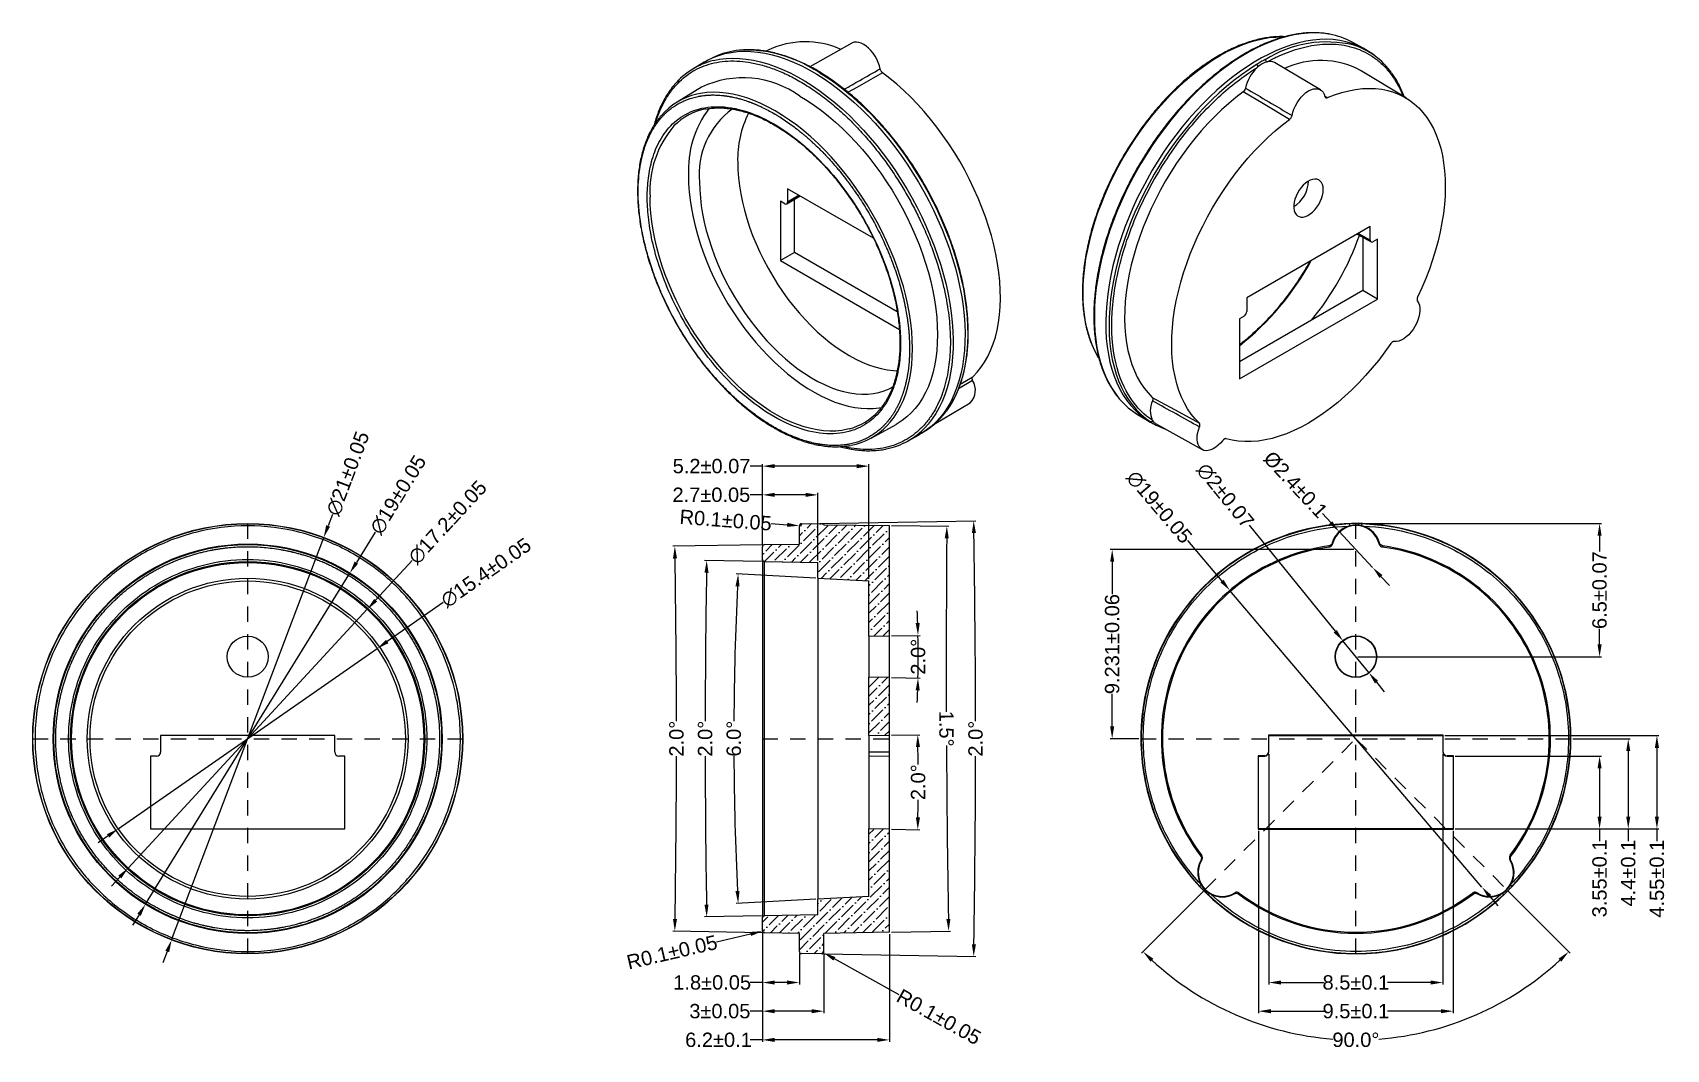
# Model space of a CAD drawing. Header units: millimetres. Extents: x 235.7 to 315.5, y 83 to 132.6.
import ezdxf

# ---------------------------------------------------------------- set-up
doc = ezdxf.new("R2010")
doc.units = ezdxf.units.MM
doc.linetypes.add('JIS_02_0.7', pattern=[1.35, 0.75, -0.6])
for name, color, linetype in [('中心线', 1, 'JIS_02_0.7'), ('标注线', 3, 'Continuous'), ('点划线', 2, 'JIS_02_0.7')]:
    doc.layers.add(name, color=color, linetype=linetype)
doc.styles.get("Standard").update_dxf_attribs({"font": 'arial.ttf'})
doc.dimstyles.new('ISO-25', dxfattribs={"dimtxt": 0.7, "dimasz": 0.6, "dimexe": 0.1, "dimexo": 0.1, "dimgap": 0.03, "dimtad": 0, "dimdec": 3, "dimdsep": 46, "dimtxsty": 'Standard', "dimcen": 0.1, "dimadec": 1, "dimazin": 0, "dimtfac": 1, "dimtdec": 3, "dimtmove": 0, "dimatfit": 3, "dimfxl": 1, "dimtolj": 1, "dimarcsym": 0})
pattern_1 = [(45, (169.69936, 264.08637), (0.1683798, 0.6173926), [0.79375, -0.15875, 0, -0.15875])]

msp = doc.modelspace()

# ---------------------------------------------------------------- blocks, each defined once
blk = doc.blocks.new('*D2')
at = {"layer": 'Defpoints', "color": 0, "transparency": 16777216}
for p in [(249.933, 107.934), (242.504, 88.292)]:
    blk.add_point(p, dxfattribs=at)
at = {"layer": '标注线', "color": 0, "lineweight": -2, "transparency": 16777216}
for p, q in [((250.358, 109.056), (250.145, 108.495)), ((242.504, 88.292), (249.933, 107.934)), ((242.292, 87.73), (242.08, 87.169))]:
    blk.add_line(p, q, dxfattribs=at)
at = {"layer": '标注线', "color": 0, "transparency": 16777216}
for points in [[(250.052, 108.53), (250.239, 108.46), (249.933, 107.934)], [(242.199, 87.766), (242.386, 87.695), (242.504, 88.292)]]:
    blk.add_solid(points, dxfattribs=at)
at = {"layer": '标注线', "color": 0, "transparency": 16777216, "insert": (251.113, 111.053), "char_height": 0.7, "attachment_point": 5, "rotation": 69.28292}
blk.add_mtext('\\A1;∅21%%P0.05', dxfattribs=at)
blk = doc.blocks.new('*D3')
at = {"layer": 'Defpoints', "color": 0, "transparency": 16777216}
for p in [(251.209, 106.196), (241.228, 90.029)]:
    blk.add_point(p, dxfattribs=at)
at = {"layer": '标注线', "color": 0, "lineweight": -2, "transparency": 16777216}
for p, q in [((252.446, 108.199), (251.524, 106.707)), ((241.228, 90.029), (251.209, 106.196)), ((240.913, 89.519), (240.598, 89.008))]:
    blk.add_line(p, q, dxfattribs=at)
at = {"layer": '标注线', "color": 0, "transparency": 16777216}
for points in [[(251.439, 106.759), (251.61, 106.654), (251.209, 106.196)], [(240.828, 89.571), (240.998, 89.466), (241.228, 90.029)]]:
    blk.add_solid(points, dxfattribs=at)
at = {"layer": '标注线', "color": 0, "transparency": 16777216, "insert": (253.567, 110.015), "char_height": 0.7, "attachment_point": 5, "rotation": 58.30992}
blk.add_mtext('\\A1;∅19%%P0.05', dxfattribs=at)
blk = doc.blocks.new('*D4')
at = {"layer": 'Defpoints', "color": 0, "transparency": 16777216}
for p in [(252.058, 104.427), (240.38, 91.799)]:
    blk.add_point(p, dxfattribs=at)
at = {"layer": '标注线', "color": 0, "lineweight": -2, "transparency": 16777216}
for p, q in [((254.255, 106.803), (252.465, 104.867)), ((240.38, 91.799), (252.058, 104.427)), ((239.972, 91.358), (239.565, 90.918))]:
    blk.add_line(p, q, dxfattribs=at)
at = {"layer": '标注线', "color": 0, "transparency": 16777216}
for points in [[(252.392, 104.935), (252.539, 104.799), (252.058, 104.427)], [(239.899, 91.426), (240.046, 91.29), (240.38, 91.799)]]:
    blk.add_solid(points, dxfattribs=at)
at = {"layer": '标注线', "color": 0, "transparency": 16777216, "insert": (255.981, 108.669), "char_height": 0.7, "attachment_point": 5, "rotation": 47.23708}
blk.add_mtext('\\A1;∅17.2%%P0.05', dxfattribs=at)
blk = doc.blocks.new('*D5')
at = {"layer": 'Defpoints', "color": 0, "transparency": 16777216}
for p in [(252.54, 102.51), (239.898, 93.715)]:
    blk.add_point(p, dxfattribs=at)
at = {"layer": '标注线', "color": 0, "lineweight": -2, "transparency": 16777216}
for p, q in [((255.77, 104.757), (253.032, 102.853)), ((239.898, 93.715), (252.54, 102.51)), ((239.405, 93.373), (238.913, 93.03))]:
    blk.add_line(p, q, dxfattribs=at)
at = {"layer": '标注线', "color": 0, "transparency": 16777216}
for points in [[(252.975, 102.935), (253.089, 102.77), (252.54, 102.51)], [(239.348, 93.455), (239.462, 93.291), (239.898, 93.715)]]:
    blk.add_solid(points, dxfattribs=at)
at = {"layer": '标注线', "color": 0, "transparency": 16777216, "insert": (257.857, 106.209), "char_height": 0.7, "attachment_point": 5, "rotation": 34.82488}
blk.add_mtext('\\A1;∅15.4%%P0.05', dxfattribs=at)
blk = doc.blocks.new('*D6')
at = {"layer": 'Defpoints', "color": 0, "transparency": 16777216}
for p in [(271.357, 88.742), (273.157, 87.727), (273.157, 86.213)]:
    blk.add_point(p, dxfattribs=at)
at = {"layer": '标注线', "color": 0, "lineweight": -2, "transparency": 16777216}
for p, q in [((271.357, 88.642), (271.357, 86.113)), ((273.157, 87.627), (273.157, 86.113)), ((271.357, 86.213), (270.757, 86.213)), ((272.557, 86.213), (271.957, 86.213))]:
    blk.add_line(p, q, dxfattribs=at)
at = {"layer": '标注线', "color": 0, "transparency": 16777216}
for points in [[(271.957, 86.313), (271.957, 86.113), (271.357, 86.213)], [(272.557, 86.313), (272.557, 86.113), (273.157, 86.213)]]:
    blk.add_solid(points, dxfattribs=at)
at = {"layer": '标注线', "color": 0, "transparency": 16777216, "insert": (268.9, 86.213), "char_height": 0.7, "attachment_point": 5}
blk.add_mtext('\\A1;1.8%%P0.05', dxfattribs=at)
blk = doc.blocks.new('*D11')
at = {"layer": 'Defpoints', "color": 0, "transparency": 16777216}
for p in [(271.357, 88.742), (274.357, 87.709), (274.357, 84.813)]:
    blk.add_point(p, dxfattribs=at)
at = {"layer": '标注线', "color": 0, "lineweight": -2, "transparency": 16777216}
for p, q in [((271.357, 88.642), (271.357, 84.713)), ((274.357, 87.609), (274.357, 84.713)), ((271.357, 84.813), (270.757, 84.813)), ((273.757, 84.813), (271.957, 84.813))]:
    blk.add_line(p, q, dxfattribs=at)
at = {"layer": '标注线', "color": 0, "transparency": 16777216}
for points in [[(271.957, 84.913), (271.957, 84.713), (271.357, 84.813)], [(273.757, 84.913), (273.757, 84.713), (274.357, 84.813)]]:
    blk.add_solid(points, dxfattribs=at)
at = {"layer": '标注线', "color": 0, "transparency": 16777216, "insert": (269.275, 84.813), "char_height": 0.7, "attachment_point": 5}
blk.add_mtext('\\A1;3%%P0.05', dxfattribs=at)
blk = doc.blocks.new('*D12')
at = {"layer": 'Defpoints', "color": 0, "transparency": 16777216}
for p in [(271.357, 88.742), (277.557, 88.669), (277.557, 83.413)]:
    blk.add_point(p, dxfattribs=at)
at = {"layer": '标注线', "color": 0, "lineweight": -2, "transparency": 16777216}
for p, q in [((271.357, 88.642), (271.357, 83.313)), ((277.557, 88.569), (277.557, 83.313)), ((271.357, 83.413), (270.757, 83.413)), ((276.957, 83.413), (271.957, 83.413))]:
    blk.add_line(p, q, dxfattribs=at)
at = {"layer": '标注线', "color": 0, "transparency": 16777216}
for points in [[(271.957, 83.513), (271.957, 83.313), (271.357, 83.413)], [(276.957, 83.513), (276.957, 83.313), (277.557, 83.413)]]:
    blk.add_solid(points, dxfattribs=at)
at = {"layer": '标注线', "color": 0, "transparency": 16777216, "insert": (269.208, 83.413), "char_height": 0.7, "attachment_point": 5}
blk.add_mtext('\\A1;6.2%%P0.1', dxfattribs=at)
blk = doc.blocks.new('*D13')
at = {"layer": 'Defpoints', "color": 0, "transparency": 16777216}
for p in [(274.057, 110.013), (271.357, 107.483), (274.057, 106.713)]:
    blk.add_point(p, dxfattribs=at)
at = {"layer": '标注线', "color": 0, "lineweight": -2, "transparency": 16777216}
for p, q in [((271.357, 107.583), (271.357, 110.113)), ((274.057, 106.813), (274.057, 110.113)), ((271.357, 110.013), (270.757, 110.013)), ((273.457, 110.013), (271.957, 110.013))]:
    blk.add_line(p, q, dxfattribs=at)
at = {"layer": '标注线', "color": 0, "transparency": 16777216}
for points in [[(271.957, 110.113), (271.957, 109.913), (271.357, 110.013)], [(273.457, 110.113), (273.457, 109.913), (274.057, 110.013)]]:
    blk.add_solid(points, dxfattribs=at)
at = {"layer": '标注线', "color": 0, "transparency": 16777216, "insert": (268.861, 110.013), "char_height": 0.7, "attachment_point": 5}
blk.add_mtext('\\A1;2.7%%P0.05', dxfattribs=at)
blk = doc.blocks.new('*D14')
at = {"layer": 'Defpoints', "color": 0, "transparency": 16777216}
for p in [(276.557, 111.413), (271.357, 107.483), (276.557, 105.813)]:
    blk.add_point(p, dxfattribs=at)
at = {"layer": '标注线', "color": 0, "lineweight": -2, "transparency": 16777216}
for p, q in [((271.357, 111.413), (270.757, 111.413)), ((271.357, 107.583), (271.357, 111.513)), ((275.957, 111.413), (271.957, 111.413)), ((276.557, 105.913), (276.557, 111.513))]:
    blk.add_line(p, q, dxfattribs=at)
at = {"layer": '标注线', "color": 0, "transparency": 16777216}
for points in [[(271.957, 111.513), (271.957, 111.313), (271.357, 111.413)], [(275.957, 111.513), (275.957, 111.313), (276.557, 111.413)]]:
    blk.add_solid(points, dxfattribs=at)
at = {"layer": '标注线', "color": 0, "transparency": 16777216, "insert": (268.87, 111.413), "char_height": 0.7, "attachment_point": 5}
blk.add_mtext('\\A1;5.2%%P0.07', dxfattribs=at)
blk = doc.blocks.new('*D16')
at = {"layer": 'Defpoints', "color": 0, "transparency": 16777216}
for p in [(271.455, 106.758), (274.057, 106.713), (268.566, 101.011), (271.455, 89.467), (274.057, 89.513)]:
    blk.add_point(p, dxfattribs=at)
at = {"layer": '标注线', "color": 0, "lineweight": -2, "transparency": 16777216}
for p, q in [((271.356, 106.76), (268.533, 106.809)), ((271.356, 89.466), (268.533, 89.416))]:
    blk.add_line(p, q, dxfattribs=at)
for start, end in [(179.069, 179.90127), (180.09873, 180.931)]:
    blk.add_arc((766.751, 98.113), 498.194, start, end, dxfattribs=at)
at = {"layer": '标注线', "color": 0, "transparency": 16777216}
for points in [[(268.523, 106.209), (268.723, 106.206), (268.633, 106.807)], [(268.723, 90.02), (268.523, 90.016), (268.633, 89.418)]]:
    blk.add_solid(points, dxfattribs=at)
at = {"layer": '标注线', "color": 0, "transparency": 16777216, "insert": (268.557, 98.113), "char_height": 0.7, "attachment_point": 5, "rotation": 90}
blk.add_mtext('\\A1;2.0°', dxfattribs=at)
blk = doc.blocks.new('*D17')
at = {"layer": 'Defpoints', "color": 0, "transparency": 16777216}
for p in [(271.455, 107.583), (273.157, 107.613), (267.148, 94.981), (271.455, 88.642), (273.157, 88.613)]:
    blk.add_point(p, dxfattribs=at)
at = {"layer": '标注线', "color": 0, "lineweight": -2, "transparency": 16777216}
for p, q in [((271.356, 107.581), (266.975, 107.505)), ((271.356, 88.644), (266.975, 88.721))]:
    blk.add_line(p, q, dxfattribs=at)
for start, end in [(0.09138, 0.93613), (359.06387, 359.90862)]:
    blk.add_arc((-271.097, 98.113), 538.255, start, end, dxfattribs=at)
at = {"layer": '标注线', "color": 0, "transparency": 16777216}
for points in [[(266.985, 106.905), (267.185, 106.908), (267.075, 107.507)], [(267.185, 89.317), (266.985, 89.32), (267.075, 88.719)]]:
    blk.add_solid(points, dxfattribs=at)
at = {"layer": '标注线', "color": 0, "transparency": 16777216, "insert": (267.157, 98.113), "char_height": 0.7, "attachment_point": 5, "rotation": 90}
blk.add_mtext('\\A1;2.0°', dxfattribs=at)
blk = doc.blocks.new('*D22')
at = {"layer": 'Defpoints', "color": 0, "transparency": 16777216}
for p in [(294.18, 105.351), (306.486, 90.874)]:
    blk.add_point(p, dxfattribs=at)
at = {"layer": '标注线', "color": 0, "lineweight": -2, "transparency": 16777216}
for p, q in [((292.108, 107.789), (293.792, 105.808)), ((306.486, 90.874), (294.18, 105.351)), ((306.874, 90.417), (307.263, 89.96))]:
    blk.add_line(p, q, dxfattribs=at)
at = {"layer": '标注线', "color": 0, "transparency": 16777216}
for points in [[(293.868, 105.873), (293.716, 105.743), (294.18, 105.351)], [(306.951, 90.482), (306.798, 90.352), (306.486, 90.874)]]:
    blk.add_solid(points, dxfattribs=at)
at = {"layer": '标注线', "color": 0, "transparency": 16777216, "insert": (290.726, 109.415), "char_height": 0.7, "attachment_point": 5, "rotation": 310.36507}
blk.add_mtext('\\A1;∅19%%P0.05', dxfattribs=at)
blk = doc.blocks.new('*D24')
at = {"layer": 'Defpoints', "color": 0, "transparency": 16777216}
for p in [(274.057, 105.944), (276.557, 105.813), (269.981, 100.792), (274.057, 90.282), (276.557, 90.413)]:
    blk.add_point(p, dxfattribs=at)
at = {"layer": '标注线', "color": 0, "lineweight": -2, "transparency": 16777216}
for p, q in [((273.957, 105.949), (270.068, 106.153)), ((273.957, 90.276), (270.068, 90.073))]:
    blk.add_line(p, q, dxfattribs=at)
for start, end in [(177.22392, 179.68114), (180.31886, 182.77608)]:
    blk.add_arc((423.482, 98.113), 153.525, start, end, dxfattribs=at)
at = {"layer": '标注线', "color": 0, "transparency": 16777216}
for points in [[(270.038, 105.553), (270.237, 105.543), (270.168, 106.148)], [(270.237, 90.682), (270.038, 90.672), (270.168, 90.078)]]:
    blk.add_solid(points, dxfattribs=at)
at = {"layer": '标注线', "color": 0, "transparency": 16777216, "insert": (269.957, 98.113), "char_height": 0.7, "attachment_point": 5, "rotation": 90}
blk.add_mtext('\\A1;6.0°', dxfattribs=at)
blk = doc.blocks.new('*D25')
at = {"layer": 'Defpoints', "color": 0, "transparency": 16777216}
for p in [(276.557, 98.263), (277.557, 98.28), (278.956, 95.215), (276.557, 93.713), (277.557, 93.695)]:
    blk.add_point(p, dxfattribs=at)
at = {"layer": '标注线', "color": 0, "lineweight": -2, "transparency": 16777216}
for p, q in [((277.657, 98.282), (279.038, 98.306)), ((277.657, 93.693), (279.038, 93.669))]:
    blk.add_line(p, q, dxfattribs=at)
for start, end in [(0.37055, 0.74101), (359.25899, 359.62945)]:
    blk.add_arc((146.223, 95.988), 132.736, start, end, dxfattribs=at)
at = {"layer": '标注线', "color": 0, "transparency": 16777216}
for points in [[(278.847, 97.703), (279.047, 97.706), (278.938, 98.304)], [(279.047, 94.27), (278.847, 94.273), (278.938, 93.671)]]:
    blk.add_solid(points, dxfattribs=at)
at = {"layer": '标注线', "color": 0, "transparency": 16777216, "insert": (278.958, 95.988), "char_height": 0.7, "attachment_point": 5, "rotation": 90}
blk.add_mtext('\\A1;2.0°', dxfattribs=at)
blk = doc.blocks.new('*D26')
at = {"layer": 'Defpoints', "color": 0, "transparency": 16777216}
for p in [(274.357, 108.541), (277.557, 108.513), (280.33, 101.899), (274.357, 88.613), (277.557, 88.669)]:
    blk.add_point(p, dxfattribs=at)
at = {"layer": '标注线', "color": 0, "lineweight": -2, "transparency": 16777216}
for p, q in [((277.657, 108.512), (280.459, 108.488)), ((277.657, 88.67), (280.545, 88.721))]:
    blk.add_line(p, q, dxfattribs=at)
for start, end in [(179.545522, 180.187822), (180.312178, 180.954478)]:
    blk.add_arc((1035.515, 101.899), 755.185, start, end, dxfattribs=at)
at = {"layer": '标注线', "color": 0, "transparency": 16777216}
for points in [[(280.254, 107.89), (280.454, 107.888), (280.359, 108.489)], [(280.535, 89.321), (280.335, 89.317), (280.445, 88.719)]]:
    blk.add_solid(points, dxfattribs=at)
at = {"layer": '标注线', "color": 0, "transparency": 16777216, "insert": (280.337, 98.604), "char_height": 0.7, "attachment_point": 5, "rotation": 270.25}
blk.add_mtext('\\A1;1.5°', dxfattribs=at)
blk = doc.blocks.new('*D27')
at = {"layer": 'Defpoints', "color": 0, "transparency": 16777216}
for p in [(273.255, 108.599), (274.057, 108.613), (281.753, 94.568), (273.255, 87.627), (274.255, 87.609)]:
    blk.add_point(p, dxfattribs=at)
at = {"layer": '标注线', "color": 0, "lineweight": -2, "transparency": 16777216}
for p, q in [((274.157, 108.614), (281.77, 108.747)), ((274.355, 87.607), (281.77, 87.478))]:
    blk.add_line(p, q, dxfattribs=at)
for start, end in [(0.080731, 0.943574), (359.056426, 359.919269)]:
    blk.add_arc((-327.487, 98.113), 609.25, start, end, dxfattribs=at)
at = {"layer": '标注线', "color": 0, "transparency": 16777216}
for points in [[(281.58, 108.144), (281.78, 108.147), (281.67, 108.746)], [(281.78, 88.078), (281.58, 88.081), (281.67, 87.48)]]:
    blk.add_solid(points, dxfattribs=at)
at = {"layer": '标注线', "color": 0, "transparency": 16777216, "insert": (281.763, 98.113), "char_height": 0.7, "attachment_point": 5, "rotation": 90}
blk.add_mtext('\\A1;2.0°', dxfattribs=at)
blk = doc.blocks.new('*D28')
at = {"layer": 'Defpoints', "color": 0, "transparency": 16777216}
for p in [(276.557, 103.113), (277.557, 103.13), (278.958, 101.765), (276.557, 101.113), (277.557, 101.095)]:
    blk.add_point(p, dxfattribs=at)
at = {"layer": '标注线', "color": 0, "lineweight": -2, "transparency": 16777216}
for p, q in [((277.657, 103.132), (279.05, 103.156)), ((277.657, 101.093), (279.05, 101.069))]:
    blk.add_line(p, q, dxfattribs=at)
for start, end in [(1.57592, 2.15184), (359, 1), (357.84816, 358.42408)]:
    blk.add_arc((219.267, 102.113), 59.691, start, end, dxfattribs=at)
at = {"layer": '标注线', "color": 0, "transparency": 16777216}
for points in [[(279.036, 103.757), (278.836, 103.752), (278.95, 103.154)], [(278.836, 100.473), (279.036, 100.469), (278.95, 101.071)]]:
    blk.add_solid(points, dxfattribs=at)
at = {"layer": '标注线', "color": 0, "transparency": 16777216, "insert": (278.959, 102.113), "char_height": 0.7, "attachment_point": 5, "rotation": 90}
blk.add_mtext('\\A1;2.0°', dxfattribs=at)
blk = doc.blocks.new('*D29')
at = {"layer": 'Defpoints', "color": 0, "transparency": 16777216}
for p in [(271.36, 88.72), (271.457, 88.742)]:
    blk.add_point(p, dxfattribs=at)
at = {"layer": '标注线', "color": 0, "lineweight": -2, "transparency": 16777216}
for p, q in [((269.106, 88.196), (270.775, 88.584)), ((271.457, 88.742), (271.36, 88.72))]:
    blk.add_line(p, q, dxfattribs=at)
at = {"layer": '标注线', "color": 0, "transparency": 16777216}
blk.add_solid([(270.753, 88.681), (270.798, 88.486), (271.36, 88.72)], dxfattribs=at)
at = {"layer": '标注线', "color": 0, "transparency": 16777216, "insert": (266.939, 87.692), "char_height": 0.7, "attachment_point": 5, "rotation": 13.08305}
blk.add_mtext('\\A1;R0.1%%P0.05', dxfattribs=at)
blk = doc.blocks.new('*D30')
at = {"layer": 'Defpoints', "color": 0, "transparency": 16777216}
for p in [(273.158, 108.506), (273.257, 108.499)]:
    blk.add_point(p, dxfattribs=at)
at = {"layer": '标注线', "color": 0, "lineweight": -2, "transparency": 16777216}
for p, q in [((271.777, 108.61), (272.559, 108.551)), ((273.257, 108.499), (273.158, 108.506))]:
    blk.add_line(p, q, dxfattribs=at)
at = {"layer": '标注线', "color": 0, "transparency": 16777216}
blk.add_solid([(272.567, 108.651), (272.552, 108.451), (273.158, 108.506)], dxfattribs=at)
at = {"layer": '标注线', "color": 0, "transparency": 16777216, "insert": (269.559, 108.777), "char_height": 0.7, "attachment_point": 5, "rotation": 355.70038}
blk.add_mtext('\\A1;R0.1%%P0.05', dxfattribs=at)
blk = doc.blocks.new('*D31')
at = {"layer": 'Defpoints', "color": 0, "transparency": 16777216}
for p in [(274.257, 87.709), (274.345, 87.661)]:
    blk.add_point(p, dxfattribs=at)
at = {"layer": '标注线', "color": 0, "lineweight": -2, "transparency": 16777216}
for p, q in [((274.257, 87.709), (274.345, 87.661)), ((278.025, 85.614), (274.869, 87.369))]:
    blk.add_line(p, q, dxfattribs=at)
at = {"layer": '标注线', "color": 0, "transparency": 16777216}
blk.add_solid([(274.918, 87.456), (274.82, 87.282), (274.345, 87.661)], dxfattribs=at)
at = {"layer": '标注线', "color": 0, "transparency": 16777216, "insert": (279.97, 84.533), "char_height": 0.7, "attachment_point": 5, "rotation": 330.92335}
blk.add_mtext('\\A1;R0.1%%P0.05', dxfattribs=at)
blk = doc.blocks.new('*D32')
at = {"layer": 'Defpoints', "color": 0, "transparency": 16777216}
for p in [(299.703, 102.889), (300.964, 101.336)]:
    blk.add_point(p, dxfattribs=at)
at = {"layer": '标注线', "color": 0, "lineweight": -2, "transparency": 16777216}
for p, q in [((295.124, 108.526), (299.324, 103.355)), ((300.964, 101.336), (299.703, 102.889)), ((301.342, 100.871), (301.72, 100.405))]:
    blk.add_line(p, q, dxfattribs=at)
at = {"layer": '标注线', "color": 0, "transparency": 16777216}
for points in [[(299.402, 103.418), (299.247, 103.292), (299.703, 102.889)], [(301.419, 100.934), (301.264, 100.808), (300.964, 101.336)]]:
    blk.add_solid(points, dxfattribs=at)
at = {"layer": '标注线', "color": 0, "transparency": 16777216, "insert": (293.951, 109.97), "char_height": 0.7, "attachment_point": 5, "rotation": 309.0856}
blk.add_mtext('\\A1;∅2%%P0.07', dxfattribs=at)
blk = doc.blocks.new('*D33')
at = {"layer": 'Defpoints', "color": 0, "transparency": 16777216}
for p in [(300.333, 108.613), (312.233, 108.613), (300.333, 102.113)]:
    blk.add_point(p, dxfattribs=at)
at = {"layer": '标注线', "color": 0, "lineweight": -2, "transparency": 16777216}
for p, q in [((300.433, 108.613), (312.333, 108.613)), ((312.233, 108.013), (312.233, 107.252)), ((312.233, 102.713), (312.233, 103.474)), ((300.433, 102.113), (312.333, 102.113))]:
    blk.add_line(p, q, dxfattribs=at)
at = {"layer": '标注线', "color": 0, "transparency": 16777216}
for points in [[(312.133, 108.013), (312.333, 108.013), (312.233, 108.613)], [(312.133, 102.713), (312.333, 102.713), (312.233, 102.113)]]:
    blk.add_solid(points, dxfattribs=at)
at = {"layer": '标注线', "color": 0, "transparency": 16777216, "insert": (312.233, 105.363), "char_height": 0.7, "attachment_point": 5, "rotation": 90}
blk.add_mtext('\\A1;6.5%%P0.07', dxfattribs=at)
blk = doc.blocks.new('*D34')
at = {"layer": 'Defpoints', "color": 0, "transparency": 16777216}
for p in [(295.583, 93.713), (305.083, 93.713), (305.083, 84.813)]:
    blk.add_point(p, dxfattribs=at)
at = {"layer": '标注线', "color": 0, "lineweight": -2, "transparency": 16777216}
for p, q in [((295.583, 93.613), (295.583, 84.713)), ((305.083, 93.613), (305.083, 84.713)), ((296.183, 84.813), (298.785, 84.813)), ((304.483, 84.813), (301.881, 84.813))]:
    blk.add_line(p, q, dxfattribs=at)
at = {"layer": '标注线', "color": 0, "transparency": 16777216}
for points in [[(296.183, 84.913), (296.183, 84.713), (295.583, 84.813)], [(304.483, 84.913), (304.483, 84.713), (305.083, 84.813)]]:
    blk.add_solid(points, dxfattribs=at)
at = {"layer": '标注线', "color": 0, "transparency": 16777216, "insert": (300.333, 84.813), "char_height": 0.7, "attachment_point": 5}
blk.add_mtext('\\A1;9.5%%P0.1', dxfattribs=at)
blk = doc.blocks.new('*D36')
at = {"layer": 'Defpoints', "color": 0, "transparency": 16777216}
for p in [(305.083, 97.263), (312.233, 97.263), (305.083, 93.713)]:
    blk.add_point(p, dxfattribs=at)
at = {"layer": '标注线', "color": 0, "lineweight": -2, "transparency": 16777216}
for p, q in [((305.183, 97.263), (312.333, 97.263)), ((312.233, 96.663), (312.233, 94.313)), ((305.183, 93.713), (312.333, 93.713)), ((312.233, 93.713), (312.233, 93.113))]:
    blk.add_line(p, q, dxfattribs=at)
at = {"layer": '标注线', "color": 0, "transparency": 16777216}
for points in [[(312.133, 96.663), (312.333, 96.663), (312.233, 97.263)], [(312.133, 94.313), (312.333, 94.313), (312.233, 93.713)]]:
    blk.add_solid(points, dxfattribs=at)
at = {"layer": '标注线', "color": 0, "transparency": 16777216, "insert": (312.233, 91.293), "char_height": 0.7, "attachment_point": 5, "rotation": 90}
blk.add_mtext('\\A1;3.55%%P0.1', dxfattribs=at)
blk = doc.blocks.new('*D38')
at = {"layer": 'Defpoints', "color": 0, "transparency": 16777216}
for p in [(310.833, 98.113), (313.633, 98.113), (305.083, 93.713)]:
    blk.add_point(p, dxfattribs=at)
at = {"layer": '标注线', "color": 0, "lineweight": -2, "transparency": 16777216}
for p, q in [((310.933, 98.113), (313.733, 98.113)), ((313.633, 97.513), (313.633, 94.313)), ((305.183, 93.713), (313.733, 93.713)), ((313.633, 93.713), (313.633, 93.113))]:
    blk.add_line(p, q, dxfattribs=at)
at = {"layer": '标注线', "color": 0, "transparency": 16777216}
for points in [[(313.533, 97.513), (313.733, 97.513), (313.633, 98.113)], [(313.533, 94.313), (313.733, 94.313), (313.633, 93.713)]]:
    blk.add_solid(points, dxfattribs=at)
at = {"layer": '标注线', "color": 0, "transparency": 16777216, "insert": (313.633, 91.551), "char_height": 0.7, "attachment_point": 5, "rotation": 90}
blk.add_mtext('\\A1;4.4%%P0.1', dxfattribs=at)
blk = doc.blocks.new('*D39')
at = {"layer": 'Defpoints', "color": 0, "transparency": 16777216}
for p in [(304.583, 98.263), (305.083, 93.713), (315.033, 93.713)]:
    blk.add_point(p, dxfattribs=at)
at = {"layer": '标注线', "color": 0, "lineweight": -2, "transparency": 16777216}
for p, q in [((304.683, 98.263), (315.133, 98.263)), ((315.033, 97.663), (315.033, 94.313)), ((305.183, 93.713), (315.133, 93.713)), ((315.033, 93.713), (315.033, 93.113))]:
    blk.add_line(p, q, dxfattribs=at)
at = {"layer": '标注线', "color": 0, "transparency": 16777216}
for points in [[(314.933, 97.663), (315.133, 97.663), (315.033, 98.263)], [(314.933, 94.313), (315.133, 94.313), (315.033, 93.713)]]:
    blk.add_solid(points, dxfattribs=at)
at = {"layer": '标注线', "color": 0, "transparency": 16777216, "insert": (315.033, 91.279), "char_height": 0.7, "attachment_point": 5, "rotation": 90}
blk.add_mtext('\\A1;4.55%%P0.1', dxfattribs=at)
blk = doc.blocks.new('*D40')
at = {"layer": 'Defpoints', "color": 0, "transparency": 16777216}
for p in [(296.083, 97.463), (304.583, 97.463), (304.583, 86.213)]:
    blk.add_point(p, dxfattribs=at)
at = {"layer": '标注线', "color": 0, "lineweight": -2, "transparency": 16777216}
for p, q in [((296.083, 97.363), (296.083, 86.113)), ((304.583, 97.363), (304.583, 86.113)), ((296.683, 86.213), (298.785, 86.213)), ((303.983, 86.213), (301.881, 86.213))]:
    blk.add_line(p, q, dxfattribs=at)
at = {"layer": '标注线', "color": 0, "transparency": 16777216}
for points in [[(296.683, 86.313), (296.683, 86.113), (296.083, 86.213)], [(303.983, 86.313), (303.983, 86.113), (304.583, 86.213)]]:
    blk.add_solid(points, dxfattribs=at)
at = {"layer": '标注线', "color": 0, "transparency": 16777216, "insert": (300.333, 86.213), "char_height": 0.7, "attachment_point": 5}
blk.add_mtext('\\A1;8.5%%P0.1', dxfattribs=at)
blk = doc.blocks.new('*D41')
at = {"layer": 'Defpoints', "color": 0, "transparency": 16777216}
for p in [(300.333, 98.113), (300.333, 98.113), (292.959, 90.739), (307.687, 90.758), (296.528, 83.914)]:
    blk.add_point(p, dxfattribs=at)
at = {"layer": '标注线', "color": 0, "lineweight": -2, "transparency": 16777216}
for p, q in [((292.888, 90.668), (289.868, 87.647)), ((307.758, 90.688), (310.798, 87.647))]:
    blk.add_line(p, q, dxfattribs=at)
for start, end in [(227.33877, 265.61314), (274.38686, 312.66123)]:
    blk.add_arc((300.333, 98.113), 14.7, start, end, dxfattribs=at)
at = {"layer": '标注线', "color": 0, "transparency": 16777216}
for points in [[(290.302, 87.231), (290.441, 87.375), (289.939, 87.718)], [(310.225, 87.375), (310.364, 87.231), (310.728, 87.718)]]:
    blk.add_solid(points, dxfattribs=at)
at = {"layer": '标注线', "color": 0, "transparency": 16777216, "insert": (300.333, 83.413), "char_height": 0.7, "attachment_point": 5, "rotation": 0}
blk.add_mtext('\\A1;90.0°', dxfattribs=at)
blk = doc.blocks.new('*D42')
at = {"layer": 'Defpoints', "color": 0, "transparency": 16777216}
for p in [(299.516, 108.219), (301.15, 106.469)]:
    blk.add_point(p, dxfattribs=at)
at = {"layer": '标注线', "color": 0, "lineweight": -2, "transparency": 16777216}
for p, q in [((298.698, 109.097), (299.107, 108.658)), ((301.15, 106.469), (299.516, 108.219)), ((301.559, 106.03), (301.968, 105.591))]:
    blk.add_line(p, q, dxfattribs=at)
at = {"layer": '标注线', "color": 0, "transparency": 16777216}
for points in [[(299.18, 108.726), (299.034, 108.59), (299.516, 108.219)], [(301.632, 106.098), (301.486, 105.962), (301.15, 106.469)]]:
    blk.add_solid(points, dxfattribs=at)
at = {"layer": '标注线', "color": 0, "transparency": 16777216, "insert": (297.382, 110.507), "char_height": 0.7, "attachment_point": 5, "rotation": 313.01314}
blk.add_mtext('\\A1;%%C2.4%%P0.1', dxfattribs=at)
blk = doc.blocks.new('*D43')
at = {"layer": 'Defpoints', "color": 0, "transparency": 16777216}
for p in [(300.333, 107.344), (288.433, 98.113), (289.833, 98.113)]:
    blk.add_point(p, dxfattribs=at)
at = {"layer": '标注线', "color": 0, "lineweight": -2, "transparency": 16777216}
for p, q in [((300.233, 107.344), (288.333, 107.344)), ((288.433, 106.744), (288.433, 105.159)), ((288.433, 98.713), (288.433, 100.298)), ((289.733, 98.113), (288.333, 98.113))]:
    blk.add_line(p, q, dxfattribs=at)
at = {"layer": '标注线', "color": 0, "transparency": 16777216}
for points in [[(288.333, 106.744), (288.533, 106.744), (288.433, 107.344)], [(288.333, 98.713), (288.533, 98.713), (288.433, 98.113)]]:
    blk.add_solid(points, dxfattribs=at)
at = {"layer": '标注线', "color": 0, "transparency": 16777216, "insert": (288.433, 102.728), "char_height": 0.7, "attachment_point": 5, "rotation": 90}
blk.add_mtext('\\A1;9.231%%P0.06', dxfattribs=at)

# ---------------------------------------------------------------- dimensions: what is measured, and where the dimension line sits
at = {"layer": '标注线'}
for p1, p2, text, picture, middle in [((242.5043, 88.2916), (249.9331, 107.9337), '<>%%P0.05', '*D2', (251.1128, 111.0529)), ((301.1498, 106.4687), (299.5164, 108.2194), '%%C2.4%%P0.1', '*D42', (297.3823, 110.507))]:
    dim = msp.add_diameter_dim_2p(p1=p1, p2=p2, text=text, dimstyle='ISO-25', dxfattribs=at)
    dim.commit()
    dim.dimension.update_dxf_attribs({"geometry": picture, "text_midpoint": middle})
for p1, p2, text, picture, middle in [((241.2281, 90.0291), (251.2093, 106.1962), '<>%%P0.05', '*D3', (253.567, 110.0152)), ((300.9636, 101.3365), (299.7026, 102.8889), '<>%%P0.07', '*D32', (293.9509, 109.97)), ((240.3796, 91.7988), (252.0578, 104.4265), '<>%%P0.05', '*D4', (255.9815, 108.6692)), ((306.4858, 90.8743), (294.1804, 105.351), '<>%%P0.05', '*D22', (290.7257, 109.4153)), ((239.8978, 93.7154), (252.5397, 102.5099), '<>%%P0.05', '*D5', (257.8573, 106.2092))]:
    dim = msp.add_diameter_dim_2p(p1=p1, p2=p2, text=text, dimstyle='ISO-25', dxfattribs=at)
    dim.commit()
    dim.dimension.update_dxf_attribs({"geometry": picture, "text_midpoint": middle, "dimtype": 163})
for base, p1, p2, text, picture, middle in [((276.5572, 111.4127), (271.3572, 107.483), (276.5572, 105.8127), '<>%%P0.07', '*D14', (268.87, 111.4127)), ((274.0572, 110.0127), (271.3572, 107.483), (274.0572, 106.7127), '<>%%P0.05', '*D13', (268.8614, 110.0127)), ((305.0831, 84.8127), (295.5831, 93.7127), (305.0831, 93.7127), '<>%%P0.1', '*D34', (300.3331, 84.8127)), ((273.1572, 86.2127), (271.3572, 88.7424), (273.1572, 87.7266), '<>%%P0.05', '*D6', (268.9004, 86.2127)), ((277.5572, 83.4127), (271.3572, 88.7424), (277.5572, 88.6685), '<>%%P0.1', '*D12', (269.2076, 83.4127)), ((274.3572, 84.8127), (271.3572, 88.7424), (274.3572, 87.7092), '<>%%P0.05', '*D11', (269.2754, 84.8127))]:
    dim = msp.add_linear_dim(base=base, p1=p1, p2=p2, text=text, dimstyle='ISO-25', override={"dimtmove": 0}, dxfattribs=at)
    dim.commit()
    dim.dimension.update_dxf_attribs({"geometry": picture, "text_midpoint": middle, "dimtype": 160})
for center, mpoint, picture, middle in [((273.2572, 108.4987), (273.1575, 108.5062), '*D30', (269.5588, 108.7767)), ((271.4572, 88.7424), (271.3598, 88.7197), '*D29', (266.9392, 87.6924)), ((274.2572, 87.7092), (274.3446, 87.6606), '*D31', (279.9697, 84.5327))]:
    dim = msp.add_radius_dim(center=center, mpoint=mpoint, text='<>%%P0.05', dimstyle='ISO-25', dxfattribs=at)
    dim.commit()
    dim.dimension.update_dxf_attribs({"geometry": picture, "text_midpoint": middle, "dimtype": 164})
for base, line1, line2, picture, middle in [((281.7526, 94.5682), ((273.2555, 108.5987), (274.0567, 108.6127)), ((274.2555, 87.6092), (273.2555, 87.6267)), '*D27', (281.7629, 98.1127)), ((280.33, 101.8987), ((274.3572, 108.5412), (277.5572, 108.5133)), ((277.5572, 88.6685), (274.3572, 88.6127)), '*D26', (280.3372, 98.6036)), ((278.9577, 101.7654), ((277.5572, 101.0952), (276.5572, 101.1127)), ((276.5572, 103.1127), (277.5572, 103.1301)), '*D28', (278.9587, 102.1127)), ((278.9559, 95.2154), ((276.5572, 98.2627), (277.5572, 98.2801)), ((277.5572, 93.6952), (276.5572, 93.7127)), '*D25', (278.9582, 95.9877)), ((296.5285, 83.9136), ((300.3331, 98.1127), (307.6875, 90.7583)), ((292.9591, 90.7387), (300.3331, 98.1127)), '*D41', (300.3331, 83.4127))]:
    dim = msp.add_angular_dim_2l(base=base, line1=line1, line2=line2, dimstyle='ISO-25', dxfattribs=at)
    dim.commit()
    dim.dimension.update_dxf_attribs({"geometry": picture, "text_midpoint": middle})
for base, p1, p2, text, picture, middle in [((312.2331, 108.6127), (300.3331, 102.1127), (300.3331, 108.6127), '<>%%P0.07', '*D33', (312.2331, 105.3627)), ((288.4331, 98.1127), (300.3331, 107.3441), (289.8331, 98.1127), '<>%%P0.06', '*D43', (288.4331, 102.7284))]:
    dim = msp.add_linear_dim(base=base, p1=p1, p2=p2, angle=90, text=text, dimstyle='ISO-25', dxfattribs=at)
    dim.commit()
    dim.dimension.update_dxf_attribs({"geometry": picture, "text_midpoint": middle})
for base, line1, line2, picture, middle in [((267.1481, 94.9812), ((273.1572, 88.6127), (271.4555, 88.6424)), ((271.4555, 107.583), (273.1572, 107.6127)), '*D17', (267.1572, 98.1127)), ((268.5657, 101.011), ((271.4555, 106.7581), (274.0572, 106.7127)), ((274.0572, 89.5127), (271.4555, 89.4672)), '*D16', (268.5572, 98.1127)), ((269.9806, 100.792), ((274.0572, 105.9437), (276.5572, 105.8127)), ((276.5572, 90.4127), (274.0572, 90.2816)), '*D24', (269.9572, 98.1127))]:
    dim = msp.add_angular_dim_2l(base=base, line1=line1, line2=line2, dimstyle='ISO-25', dxfattribs=at)
    dim.commit()
    dim.dimension.update_dxf_attribs({"geometry": picture, "text_midpoint": middle, "dimtype": 162})
for base, p1, p2, picture, middle in [((315.0331, 93.7127), (304.5831, 98.2627), (305.0831, 93.7127), '*D39', (315.0331, 91.2789)), ((313.6331, 98.1127), (305.0831, 93.7127), (310.8331, 98.1127), '*D38', (313.6331, 91.5509)), ((312.2331, 97.2627), (305.0831, 93.7127), (305.0831, 97.2627), '*D36', (312.2331, 91.2933))]:
    dim = msp.add_linear_dim(base=base, p1=p1, p2=p2, angle=90, text='<>%%P0.1', dimstyle='ISO-25', override={"dimtmove": 0}, dxfattribs=at)
    dim.commit()
    dim.dimension.update_dxf_attribs({"geometry": picture, "text_midpoint": middle, "dimtype": 160})
dim = msp.add_linear_dim(base=(304.5831, 86.2127), p1=(296.0831, 97.4627), p2=(304.5831, 97.4627), text='<>%%P0.1', dimstyle='ISO-25', override={"dimtmove": 0}, dxfattribs=at)
dim.commit()
dim.dimension.update_dxf_attribs({"geometry": '*D40', "text_midpoint": (300.3331, 86.2127)})

# ---------------------------------------------------------------- hatches: boundary and pattern name
at = {"layer": '标注线'}
h = msp.add_hatch(dxfattribs=at)
h.set_pattern_fill('ANSI36', color=256, scale=0.1, style=0)
h.set_pattern_definition(pattern_1)
edge = h.paths.add_edge_path(flags=0)
edge.add_spline(control_points=[(271.4555, 107.583), (271.3977, 107.5819), (271.3572, 107.5407), (271.3572, 107.483)], knot_values=[0, 0, 0, 0, 1, 1, 1, 1], weights=[0.5, 0.4044168, 0.4044168, 0.5], degree=3, periodic=0)
edge.add_line((271.3572, 107.483), (271.3572, 106.8581))
edge.add_spline(control_points=[(271.3572, 106.8581), (271.3572, 106.8003), (271.3977, 106.7591), (271.4555, 106.7581)], knot_values=[0, 0, 0, 0, 1, 1, 1, 1], weights=[0.5, 0.4044168, 0.4044168, 0.5], degree=3, periodic=0)
edge.add_line((271.4555, 106.7581), (274.0572, 106.7127))
edge.add_line((274.0572, 106.7127), (274.0572, 105.9437))
edge.add_line((274.0572, 105.9437), (276.5572, 105.8127))
edge.add_line((276.5572, 105.8127), (276.5572, 103.1127))
edge.add_line((276.5572, 103.1127), (277.5572, 103.1301))
edge.add_line((277.5572, 103.1301), (277.5572, 108.5133))
edge.add_line((277.5572, 108.5133), (274.3572, 108.5412))
edge.add_spline(control_points=[(274.3572, 108.5412), (274.356, 108.5434), (274.355, 108.5458), (274.3539, 108.5482), (274.3486, 108.5593), (274.3412, 108.5696), (274.3324, 108.5783), (274.3235, 108.5871), (274.3128, 108.5944), (274.3015, 108.5997), (274.2919, 108.6041), (274.2815, 108.6073), (274.271, 108.6088)], knot_values=[0.0000009, 0.0000009, 0.0000009, 0.0000009, 0.0000086, 0.0000086, 0.0000086, 0.0000462, 0.0000462, 0.0000462, 0.0000843, 0.0000843, 0.0000843, 0.0001166, 0.0001166, 0.0001166, 0.0001166], weights=[1, 1, 1, 1, 1, 1, 1, 1, 1, 1, 1, 1, 1], degree=3, periodic=0)
edge.add_line((274.271, 108.6088), (274.2699, 108.5939))
edge.add_line((274.2699, 108.5939), (274.0567, 108.6127))
edge.add_line((274.0567, 108.6127), (273.2555, 108.5987))
edge.add_spline(control_points=[(273.2555, 108.5987), (273.1977, 108.5977), (273.1572, 108.5565), (273.1572, 108.4987)], knot_values=[0, 0, 0, 0, 1, 1, 1, 1], weights=[0.5, 0.4044168, 0.4044168, 0.5], degree=3, periodic=0)
edge.add_line((273.1572, 108.4987), (273.1572, 107.6127))
edge.add_line((273.1572, 107.6127), (271.4555, 107.583))
h = msp.add_hatch(dxfattribs=at)
h.set_pattern_fill('ANSI36', color=256, scale=0.1, style=0)
h.set_pattern_definition(pattern_1)
h.paths.add_polyline_path([(276.5572, 101.1127), (276.5572, 98.2627), (277.5572, 98.2801), (277.5572, 101.0952)], flags=0)
h = msp.add_hatch(dxfattribs=at)
h.set_pattern_fill('ANSI36', color=256, scale=0.1, style=0)
h.set_pattern_definition(pattern_1)
edge = h.paths.add_edge_path(flags=0)
edge.add_line((273.1572, 88.6127), (273.1572, 87.7266))
edge.add_spline(control_points=[(273.1572, 87.7266), (273.1572, 87.6689), (273.1977, 87.6277), (273.2555, 87.6267)], knot_values=[0, 0, 0, 0, 1, 1, 1, 1], weights=[0.5, 0.4044168, 0.4044168, 0.5], degree=3, periodic=0)
edge.add_line((273.2555, 87.6267), (274.0567, 87.6127))
edge.add_line((274.0567, 87.6127), (274.2653, 87.6309))
edge.add_spline(control_points=[(274.2653, 87.6309), (274.3201, 87.6354), (274.3572, 87.6758), (274.3572, 87.7306)], knot_values=[0.0089449, 0.0089449, 0.0089449, 0.0089449, 1, 1, 1, 1], weights=[0.8575819, 0.7071138, 0.7084842, 0.8616933], degree=3, periodic=0)
edge.add_line((274.3572, 87.7306), (274.3572, 88.6127))
edge.add_line((274.3572, 88.6127), (277.5572, 88.6685))
edge.add_line((277.5572, 88.6685), (277.5572, 93.6952))
edge.add_line((277.5572, 93.6952), (276.5572, 93.7127))
edge.add_line((276.5572, 93.7127), (276.5572, 90.4127))
edge.add_line((276.5572, 90.4127), (274.0572, 90.2816))
edge.add_line((274.0572, 90.2816), (274.0572, 89.5127))
edge.add_line((274.0572, 89.5127), (271.4555, 89.4672))
edge.add_spline(control_points=[(271.4555, 89.4672), (271.3977, 89.4662), (271.3572, 89.425), (271.3572, 89.3673)], knot_values=[0, 0, 0, 0, 1, 1, 1, 1], weights=[0.5, 0.4044168, 0.4044168, 0.5], degree=3, periodic=0)
edge.add_line((271.3572, 89.3673), (271.3572, 88.7424))
edge.add_spline(control_points=[(271.3572, 88.7424), (271.3572, 88.6846), (271.3977, 88.6434), (271.4555, 88.6424)], knot_values=[0, 0, 0, 0, 1, 1, 1, 1], weights=[0.5, 0.4044168, 0.4044168, 0.5], degree=3, periodic=0)
edge.add_line((271.4555, 88.6424), (273.1572, 88.6127))

# ---------------------------------------------------------------- linework, layer by layer
for p, q in [((271.6345, 131.7163), (271.5309, 131.6594)), ((275.7166, 132.0567), (273.6736, 130.9062)), ((300.7281, 131.7885), (300.1547, 132.1034)), ((268.5084, 131.1307), (267.9489, 130.7915)), ((269.0637, 131.4079), (268.9077, 131.3389)), ((273.7638, 130.8476), (273.7634, 130.8348)), ((295.4852, 131.0214), (295.4848, 131.0097)), ((298.6072, 129.7777), (296.3585, 131.1081)), ((301.2459, 131.4463), (301.1081, 131.5469)), ((274.1768, 130.6091), (274.1758, 130.5967)), ((302.7986, 129.3742), (300.5641, 130.7286)), ((268.3784, 129.9011), (267.1901, 129.1808)), ((298.8135, 129.4759), (298.9408, 129.3992)), ((272.5451, 124.2093), (273.1934, 124.6023)), ((276.7765, 122.5338), (272.5853, 124.9533)), ((272.5853, 124.9533), (272.5853, 124.3001)), ((273.1412, 124.6324), (272.5853, 124.3001)), ((272.4438, 124.2184), (272.2317, 124.3409)), ((272.2317, 124.3409), (272.2317, 121.4422)), ((272.9265, 121.8433), (272.9265, 124.4405)), ((301.0365, 123.1081), (295.0015, 119.6241)), ((301.0365, 122.4406), (301.0365, 123.1081)), ((300.3882, 122.7338), (301.0755, 122.3564)), ((301.0365, 122.4406), (300.4483, 122.7686)), ((300.6707, 122.5787), (300.6707, 119.9838)), ((301.3901, 122.4957), (301.1656, 122.3661)), ((301.3901, 119.5685), (301.3901, 122.4957)), ((272.9265, 121.8433), (272.2317, 121.4422)), ((272.2317, 121.4422), (278.0436, 118.087)), ((277.94, 118.949), (272.9265, 121.8433)), ((300.6707, 119.9838), (294.6479, 116.5069)), ((301.3901, 119.5685), (300.6707, 119.9838)), ((294.6479, 115.6763), (301.3901, 119.5685)), ((295.0015, 119.6241), (295.0015, 118.9566)), ((294.8724, 118.7331), (294.6479, 118.6035)), ((294.6479, 118.6035), (294.6479, 115.6763)), ((281.0164, 115.4108), (281.6262, 115.78)), ((281.6185, 115.6008), (280.9337, 115.1888)), ((279.7369, 113.4551), (281.5014, 114.499)), ((276.6589, 112.7786), (277.8769, 113.4474)), ((279.3867, 113.1867), (279.5245, 113.2873)), ((289.6703, 113.942), (290.2298, 113.6029)), ((290.3063, 113.5836), (290.2993, 113.5703)), ((290.4142, 113.619), (290.4151, 113.6185)), ((290.5457, 113.5021), (292.8223, 112.2201)), ((290.6291, 113.3947), (290.7851, 113.3257)), ((278.4332, 112.6301), (279.0067, 112.945)), ((273.1572, 107.6127), (273.1572, 108.4987)), ((273.2555, 108.5987), (274.0567, 108.6127)), ((274.0567, 108.6127), (274.2697, 108.594)), ((274.2662, 108.6063), (274.2652, 108.5944)), ((274.2712, 108.6089), (274.2699, 108.5939)), ((274.3572, 108.5412), (277.5572, 108.5133)), ((277.5572, 103.1301), (277.5572, 108.5133)), ((271.3572, 106.8581), (271.3572, 107.483)), ((271.4555, 107.583), (273.1572, 107.6127)), ((271.4555, 106.7581), (274.0572, 106.7127)), ((271.4555, 98.1127), (271.4555, 106.7581)), ((274.0572, 105.9437), (274.0572, 106.7127)), ((274.0572, 105.9437), (276.5572, 105.8127)), ((274.0572, 105.9437), (274.0572, 90.2816)), ((276.5572, 103.1127), (276.5572, 105.8127)), ((276.5572, 103.1127), (277.5572, 103.1301)), ((276.5572, 103.1127), (276.5572, 101.1127)), ((277.5572, 101.0952), (277.5572, 103.1301)), ((277.5572, 101.0952), (276.5572, 101.1127)), ((276.5572, 98.2627), (276.5572, 101.1127)), ((277.5572, 98.2801), (277.5572, 101.0952)), ((250.4687, 98.2627), (241.9687, 98.2627)), ((241.9687, 98.2627), (241.9687, 97.4627)), ((250.4687, 97.4627), (250.4687, 98.2627)), ((276.5572, 98.2627), (277.5572, 98.2801)), ((276.5572, 98.2627), (276.5572, 97.4627)), ((277.5572, 97.4627), (277.5572, 98.2801)), ((296.0656, 98.2801), (296.0656, 97.4627)), ((304.6005, 98.2801), (296.0656, 98.2801)), ((296.0656, 98.2801), (296.0831, 98.2627)), ((296.0831, 98.2627), (304.5831, 98.2627)), ((296.0831, 97.4627), (296.0831, 98.2627)), ((304.6005, 98.2801), (304.5831, 98.2627)), ((304.5831, 98.2627), (304.5831, 97.4627)), ((304.6005, 97.4627), (304.6005, 98.2801)), ((271.4555, 89.4672), (271.4555, 98.1127)), ((277.5572, 97.4627), (276.5572, 97.4627)), ((276.5572, 97.4627), (276.5572, 97.2627)), ((277.5572, 97.2801), (277.5572, 97.4627)), ((296.0831, 97.4627), (296.0656, 97.4627)), ((304.6005, 97.4627), (304.5831, 97.4627)), ((241.7687, 97.2627), (241.4687, 97.2627)), ((241.4687, 97.2627), (241.4687, 93.7127)), ((250.9687, 97.2627), (250.6687, 97.2627)), ((250.9687, 93.7127), (250.9687, 97.2627)), ((276.5572, 97.2627), (277.5572, 97.2801)), ((276.5572, 97.2627), (276.5572, 93.7127)), ((277.5572, 93.6952), (277.5572, 97.2801)), ((295.8831, 97.2801), (295.5656, 97.2801)), ((295.5656, 97.2801), (295.5656, 93.6952)), ((295.5656, 97.2801), (295.5831, 97.2627)), ((295.5831, 97.2627), (295.8831, 97.2627)), ((295.5831, 93.7127), (295.5831, 97.2627)), ((295.8831, 97.2801), (295.8831, 97.2627)), ((305.1005, 97.2801), (304.7831, 97.2801)), ((304.7831, 97.2627), (304.7831, 97.2801)), ((304.7831, 97.2627), (305.0831, 97.2627)), ((305.1005, 97.2801), (305.0831, 97.2627)), ((305.0831, 97.2627), (305.0831, 93.7127)), ((305.1005, 93.6952), (305.1005, 97.2801)), ((241.4687, 93.7127), (250.9687, 93.7127)), ((276.5572, 90.4127), (276.5572, 93.7127)), ((277.5572, 93.6952), (276.5572, 93.7127)), ((277.5572, 88.6685), (277.5572, 93.6952)), ((295.5656, 93.6952), (295.5831, 93.7127)), ((295.5656, 93.6952), (305.1005, 93.6952)), ((305.0831, 93.7127), (295.5831, 93.7127)), ((305.1005, 93.6952), (305.0831, 93.7127)), ((276.5572, 90.4127), (274.0572, 90.2816)), ((274.0572, 89.5127), (274.0572, 90.2816)), ((271.3572, 88.7424), (271.3572, 89.3673)), ((274.0572, 89.5127), (271.4555, 89.4672)), ((273.1572, 88.6127), (271.4555, 88.6424)), ((273.1572, 87.7266), (273.1572, 88.6127)), ((277.5572, 88.6685), (274.3572, 88.6127)), ((274.3572, 87.7092), (274.3572, 88.6127)), ((274.2555, 87.6092), (273.2555, 87.6267))]:
    msp.add_line(p, q)
at = {"flags": 128}
for points in [[(299.0546, 132.4906), (298.9719, 132.5049), (298.6581, 132.543), (298.3352, 132.5578), (298.0042, 132.5491), (297.6658, 132.517), (297.3208, 132.4616), (296.97, 132.383), (296.6144, 132.2814), (296.2547, 132.1571), (295.892, 132.0103), (295.527, 131.8414), (295.1606, 131.6509), (294.7938, 131.4391), (294.4275, 131.2067), (294.0625, 130.9541), (293.6997, 130.6821), (293.3401, 130.3912), (292.9844, 130.0822), (292.6337, 129.7558), (292.2886, 129.4129), (291.9502, 129.0542), (291.6192, 128.6806), (291.2964, 128.2932), (290.9825, 127.8927), (290.6785, 127.4803), (290.385, 127.0568), (290.1027, 126.6234), (289.8324, 126.181), (289.5746, 125.7309), (289.3301, 125.274), (289.0994, 124.8115), (288.883, 124.3446), (288.6816, 123.8743), (288.4956, 123.4019), (288.3255, 122.9284), (288.1716, 122.4551), (288.0344, 121.9831), (287.9141, 121.5135), (287.8112, 121.0475), (287.7258, 120.5863), (287.6581, 120.131), (287.6084, 119.6826), (287.5767, 119.2423), (287.5631, 118.8112), (287.5676, 118.3903), (287.5903, 117.9806), (287.631, 117.5832), (287.6897, 117.199), (287.7663, 116.8289), (287.8605, 116.474), (287.9721, 116.1349), (288.1009, 115.8126), (288.2465, 115.5079), (288.4085, 115.2215), (288.5867, 114.9541), (288.7804, 114.7063), (288.8229, 114.657)], [(268.5084, 131.1307), (268.6706, 131.2232), (268.9413, 131.3536), (269.224, 131.4612), (269.5179, 131.5459), (269.8223, 131.6074), (270.1366, 131.6456), (270.4598, 131.6604), (270.7913, 131.6517), (271.1302, 131.6196), (271.4757, 131.5641), (271.8269, 131.4854), (272.183, 131.3837), (272.5431, 131.2592), (272.9064, 131.1122), (273.2718, 130.9431), (273.6387, 130.7523), (274.006, 130.5403), (274.3728, 130.3076), (274.7383, 130.0547), (275.1016, 129.7822), (275.4617, 129.491), (275.8178, 129.1815), (276.169, 128.8547), (276.5145, 128.5113), (276.8534, 128.1522), (277.1848, 127.7781), (277.5081, 127.3901), (277.8223, 126.9892), (278.1268, 126.5761), (278.4207, 126.1521), (278.7033, 125.7181), (278.974, 125.2752), (279.2321, 124.8244), (279.477, 124.367), (279.708, 123.9039), (279.9246, 123.4363), (280.1263, 122.9654), (280.3126, 122.4923), (280.483, 122.0182), (280.637, 121.5443), (280.7744, 121.0716), (280.8948, 120.6014), (280.9979, 120.1349), (281.0834, 119.673), (281.1512, 119.217), (281.201, 118.7681), (281.2327, 118.3272), (281.2464, 117.8955), (281.2418, 117.474), (281.2191, 117.0638), (281.1783, 116.6659), (281.1195, 116.2811), (281.0429, 115.9106), (280.9485, 115.5552), (280.8368, 115.2157), (280.7078, 114.893), (280.5621, 114.5878), (280.3998, 114.301), (280.2214, 114.0332), (280.0274, 113.7851), (279.8182, 113.5573), (279.5943, 113.3504), (279.3562, 113.1647), (279.1047, 113.0009), (279.0067, 112.945)], [(277.1014, 130.8014), (277.064, 130.9577), (277.0098, 131.1158), (276.9399, 131.2723), (276.8559, 131.4238), (276.7597, 131.5669), (276.6534, 131.6984), (276.5392, 131.8156), (276.4197, 131.9158), (276.2976, 131.9968), (276.1754, 132.0568), (276.056, 132.0946), (275.9418, 132.1092), (275.8354, 132.1005), (275.7392, 132.0685), (275.7166, 132.0567)], [(287.7651, 116.7195), (287.7378, 116.765), (287.5868, 117.0433), (287.4527, 117.3399), (287.3357, 117.6539), (287.2361, 117.9846), (287.1542, 118.3311), (287.0903, 118.6922), (287.0446, 119.0672), (287.0171, 119.4549), (287.0079, 119.8543), (287.0171, 120.2643), (287.0446, 120.6838), (287.0903, 121.1116), (287.1542, 121.5466), (287.2361, 121.9875), (287.3357, 122.4331), (287.4527, 122.8823), (287.5868, 123.3338), (287.7378, 123.7863), (287.9051, 124.2387), (288.0882, 124.6896), (288.2868, 125.1379), (288.5002, 125.5823), (288.7279, 126.0216), (288.9693, 126.4546), (289.2236, 126.8801), (289.4902, 127.2969), (289.7683, 127.7039), (290.0572, 128.1), (290.3562, 128.4841), (290.6643, 128.8552), (290.9807, 129.2121), (291.3046, 129.554), (291.6351, 129.88), (291.9712, 130.189), (292.3121, 130.4803), (292.6569, 130.7531), (293.0044, 131.0066), (293.3539, 131.2401), (293.7044, 131.453), (294.0549, 131.6448), (294.4044, 131.8148), (294.752, 131.9626), (295.0967, 132.0878), (295.4376, 132.1901), (295.7738, 132.2692), (296.1042, 132.3248), (296.4281, 132.3569), (296.7446, 132.3652), (296.823, 132.3636)], [(301.1081, 131.5469), (300.9536, 131.6535), (300.6955, 131.8063), (300.4247, 131.9366), (300.1421, 132.0443), (299.8482, 132.129), (299.5437, 132.1905), (299.2295, 132.2287), (298.9063, 132.2435), (298.5748, 132.2348), (298.2359, 132.2027), (297.8904, 132.1472), (297.5392, 132.0685), (297.1831, 131.9668), (296.823, 131.8423), (296.4597, 131.6953), (296.0942, 131.5262), (295.7274, 131.3354), (295.3601, 131.1234), (294.9933, 130.8906), (294.6278, 130.6377), (294.2645, 130.3653), (293.9044, 130.074), (293.5483, 129.7646), (293.1971, 129.4378), (292.8516, 129.0944), (292.5127, 128.7352), (292.1812, 128.3612), (291.858, 127.9732), (291.5438, 127.5722), (291.2393, 127.1592), (290.9454, 126.7352), (290.6628, 126.3012), (290.3921, 125.8582), (290.134, 125.4075), (289.8891, 124.95), (289.6581, 124.4869), (289.4415, 124.0194), (289.2398, 123.5485), (289.0535, 123.0754), (288.8831, 122.6013), (288.7291, 122.1273), (288.5917, 121.6547), (288.4713, 121.1845), (288.3682, 120.7179), (288.2827, 120.2561), (288.2149, 119.8001), (288.1651, 119.3511), (288.1333, 118.9103), (288.1197, 118.4786), (288.1243, 118.0571), (288.147, 117.6469), (288.1878, 117.2489), (288.2466, 116.8642), (288.3232, 116.4937), (288.4175, 116.1382), (288.5293, 115.7987), (288.6582, 115.476), (288.804, 115.1709), (288.9663, 114.8841), (289.1447, 114.6163), (289.3387, 114.3682), (289.5479, 114.1404), (289.7718, 113.9334), (290.0098, 113.7478), (290.2614, 113.584), (290.3989, 113.5067)], [(268.9567, 131.2062), (268.9571, 131.2063), (269.2611, 131.2677), (269.5749, 131.3058), (269.8977, 131.3206), (270.2288, 131.3119), (270.5672, 131.2798), (270.9122, 131.2244), (271.263, 131.1458), (271.6186, 131.0442), (271.9783, 130.9199), (272.341, 130.7731), (272.706, 130.6043), (273.0724, 130.4137), (273.4392, 130.202), (273.8055, 129.9695), (274.1705, 129.717), (274.5333, 129.4449), (274.8929, 129.154), (275.2486, 128.845), (275.5993, 128.5186), (275.9443, 128.1757), (276.2828, 127.817), (276.6138, 127.4435), (276.9366, 127.056), (277.2504, 126.6555), (277.5545, 126.2431), (277.848, 125.8196), (278.1303, 125.3862), (278.4006, 124.9439), (278.6584, 124.4937), (278.9029, 124.0368), (279.1336, 123.5744), (279.35, 123.1074), (279.5514, 122.6372), (279.7374, 122.1647), (279.9075, 121.6913), (280.0614, 121.2179), (280.1986, 120.7459), (280.3189, 120.2763), (280.4218, 119.8104), (280.5072, 119.3491), (280.5749, 118.8938), (280.6246, 118.4454), (280.6563, 118.0051), (280.6699, 117.574), (280.6654, 117.1531), (280.6427, 116.7434), (280.602, 116.346), (280.5433, 115.9618), (280.4667, 115.5918), (280.3725, 115.2368), (280.2609, 114.8977), (280.1321, 114.5755), (279.9865, 114.2707), (279.8245, 113.9843), (279.6463, 113.7169), (279.4526, 113.4691), (279.3224, 113.3231)], [(295.485, 131.0096), (295.1149, 130.7733), (294.7462, 130.5165), (294.3799, 130.2399), (294.0169, 129.9441), (293.658, 129.6299), (293.3043, 129.298), (292.9565, 128.9493), (292.6155, 128.5846), (292.2823, 128.2049), (291.9575, 127.8112), (291.6421, 127.4043), (291.3369, 126.9854), (291.0425, 126.5554), (290.7597, 126.1155), (290.4893, 125.6667), (290.2319, 125.2102), (289.9881, 124.747), (289.7586, 124.2785), (289.5439, 123.8057), (289.3446, 123.3298), (289.1612, 122.852), (288.9941, 122.3735), (288.8437, 121.8955), (288.7105, 121.4192), (288.5947, 120.9458), (288.4967, 120.4764), (288.4167, 120.0123), (288.3548, 119.5546), (288.3113, 119.1045), (288.2863, 118.663), (288.2797, 118.2313), (288.2917, 117.8105), (288.3223, 117.4016), (288.3712, 117.0056), (288.4384, 116.6235), (288.5238, 116.2563), (288.6271, 115.9049), (288.7481, 115.5702), (288.8864, 115.253), (289.0418, 114.9541), (289.2137, 114.6742), (289.4019, 114.4141), (289.6058, 114.1744), (289.8249, 113.9557), (290.0587, 113.7586), (290.3066, 113.5835)], [(274.1761, 130.5968), (274.5462, 130.3605), (274.9148, 130.1038), (275.2812, 129.8271), (275.6442, 129.5313), (276.003, 129.2171), (276.3568, 128.8852), (276.7046, 128.5365), (277.0455, 128.1719), (277.3788, 127.7922), (277.7035, 127.3984), (278.0189, 126.9916), (278.3242, 126.5726), (278.6186, 126.1426), (278.9014, 125.7027), (279.1718, 125.2539), (279.4292, 124.7974), (279.673, 124.3343), (279.9025, 123.8657), (280.1172, 123.3929), (280.3165, 122.917), (280.4999, 122.4392), (280.667, 121.9607), (280.8173, 121.4827), (280.9506, 121.0064), (281.0663, 120.533), (281.1644, 120.0637), (281.2444, 119.5996), (281.3063, 119.1419), (281.3498, 118.6917), (281.3748, 118.2503), (281.3813, 117.8186), (281.3693, 117.3977), (281.3388, 116.9888), (281.2899, 116.5928), (281.2226, 116.2107), (281.1373, 115.8435), (281.034, 115.4921), (280.913, 115.1574), (280.7747, 114.8402), (280.6193, 114.5413), (280.4473, 114.2614), (280.3413, 114.1098)], [(277.2194, 130.6098), (275.958, 129.8998), (275.5336, 129.6609)], [(281.6262, 115.78), (281.8332, 115.9951), (282.0244, 116.2315), (282.1993, 116.4885), (282.3574, 116.7655), (282.4983, 117.0617), (282.6216, 117.3761), (282.727, 117.708), (282.814, 118.0563), (282.8826, 118.4202), (282.9324, 118.7984), (282.9634, 119.1901), (282.9754, 119.594), (282.9685, 120.009), (282.9426, 120.4339), (282.8978, 120.8676), (282.8343, 121.3088), (282.7521, 121.7562), (282.6517, 122.2085), (282.5332, 122.6646), (282.397, 123.123), (282.2434, 123.5825), (282.0729, 124.0418), (281.8861, 124.4996), (281.6833, 124.9545), (281.4652, 125.4054), (281.2325, 125.8508), (280.9857, 126.2895), (280.7256, 126.7204), (280.453, 127.1421), (280.1685, 127.5534), (279.873, 127.9533), (279.5674, 128.3405), (279.2524, 128.7139), (278.9291, 129.0726), (278.5983, 129.4154), (278.261, 129.7415), (277.918, 130.0498), (277.5705, 130.3395), (277.2194, 130.6098)], [(277.4515, 113.3933), (277.5992, 113.5597), (277.7823, 113.7991), (277.9496, 114.0583), (278.1006, 114.3366), (278.2347, 114.6332), (278.3517, 114.9472), (278.4513, 115.2779), (278.5332, 115.6243), (278.5971, 115.9855), (278.6428, 116.3605), (278.6703, 116.7482), (278.6795, 117.1476), (278.6703, 117.5576), (278.6428, 117.9771), (278.5971, 118.4049), (278.5332, 118.8399), (278.4513, 119.2808), (278.3517, 119.7264), (278.2347, 120.1756), (278.1006, 120.6271), (277.9496, 121.0796), (277.7823, 121.532), (277.5992, 121.9829), (277.4006, 122.4312), (277.1872, 122.8756), (276.9595, 123.3149), (276.7181, 123.7479), (276.4638, 124.1734), (276.1972, 124.5902), (275.9191, 124.9972), (275.6302, 125.3933), (275.3312, 125.7774), (275.0231, 126.1484), (274.7067, 126.5054), (274.3828, 126.8473), (274.0523, 127.1732), (273.7162, 127.4823), (273.3753, 127.7736), (273.0306, 128.0464), (272.683, 128.2999), (272.3335, 128.5334), (271.983, 128.7463), (271.6325, 128.938), (271.283, 129.108), (270.9354, 129.2559), (270.5907, 129.3811), (270.2498, 129.4834), (269.9137, 129.5624), (269.5832, 129.6181), (269.2593, 129.6501), (268.9428, 129.6585), (268.6347, 129.6432), (268.3358, 129.6043), (268.1468, 129.5663)], [(273.1863, 129.4652), (273.5379, 129.2516), (273.8885, 129.0174), (274.2372, 128.7631), (274.583, 128.4895), (274.9249, 128.1972), (275.2621, 127.8872), (275.5936, 127.5603), (275.9186, 127.2173), (276.236, 126.8592), (276.5451, 126.487), (276.8449, 126.1017), (277.1348, 125.7044), (277.4138, 125.2961), (277.6812, 124.8779), (277.9363, 124.4511), (278.1784, 124.0168), (278.4068, 123.5761), (278.6209, 123.1303), (278.8201, 122.6806), (279.0038, 122.2283), (279.1717, 121.7745), (279.3231, 121.3205), (279.4576, 120.8676), (279.575, 120.417), (279.6749, 119.97), (279.757, 119.5277), (279.8211, 119.0914), (279.867, 118.6622), (279.8946, 118.2415), (279.9038, 117.8302), (279.8946, 117.4295), (279.867, 117.0406), (279.8211, 116.6644), (279.757, 116.3021), (279.6749, 115.9546), (279.575, 115.6229), (279.4576, 115.3078), (279.3231, 115.0103), (279.1717, 114.7312), (279.0038, 114.4711), (278.8201, 114.2309), (278.6209, 114.0112), (278.4068, 113.8126), (278.1784, 113.6357), (277.9363, 113.4809), (277.8769, 113.4474)], [(294.8241, 129.6796), (294.4712, 129.4077), (294.1219, 129.1162), (293.7773, 128.8061), (293.4382, 128.4782), (293.1058, 128.1334), (292.7809, 127.7727), (292.4644, 127.3972), (292.1572, 127.0078), (291.8603, 126.6058), (291.5744, 126.1922), (291.3004, 125.7683), (291.039, 125.3351), (290.791, 124.8941), (290.5571, 124.4463), (290.338, 123.9931), (290.1342, 123.5358), (289.9464, 123.0757), (289.7751, 122.614), (289.6208, 122.1521), (289.4838, 121.6912), (289.3647, 121.2328), (289.2637, 120.7781), (289.1811, 120.3283), (289.1172, 119.8849), (289.0721, 119.4489), (289.046, 119.0217), (289.0389, 118.6045), (289.0509, 118.1984), (289.0819, 117.8046), (289.1319, 117.4243), (289.2006, 117.0585), (289.288, 116.7082), (289.3937, 116.3744), (289.5175, 116.0582), (289.6589, 115.7603), (289.8177, 115.4816), (289.9933, 115.223), (290.1853, 114.9851), (290.3931, 114.7686)], [(297.0972, 128.335), (295.8243, 129.088), (294.8241, 129.6796)], [(297.2152, 128.5266), (297.2526, 128.6829), (297.3068, 128.841), (297.3767, 128.9975), (297.4606, 129.149), (297.5569, 129.2921), (297.6632, 129.4236), (297.7774, 129.5408), (297.8968, 129.641), (298.019, 129.7219), (298.1412, 129.782), (298.2606, 129.8198), (298.3748, 129.8344), (298.4811, 129.8257), (298.5774, 129.7937), (298.6613, 129.7391), (298.7312, 129.6633), (298.7854, 129.5678), (298.8228, 129.4547)], [(298.9408, 129.3992), (299.2919, 129.5344), (299.6395, 129.6459), (299.9824, 129.7335), (300.3197, 129.797), (300.6505, 129.8361), (300.9739, 129.8507), (301.2888, 129.8409), (301.5944, 129.8066), (301.8899, 129.7479), (302.1744, 129.665), (302.4471, 129.5581), (302.7072, 129.4276), (302.9539, 129.2737), (303.1867, 129.097), (303.4047, 128.898), (303.6075, 128.6771), (303.7944, 128.4351), (303.9648, 128.1726), (304.1184, 127.8904), (304.2546, 127.5893), (304.3731, 127.27), (304.4736, 126.9337), (304.5557, 126.5811), (304.6192, 126.2133), (304.664, 125.8313), (304.6899, 125.4362), (304.6968, 125.0292), (304.6848, 124.6115), (304.6538, 124.184), (304.604, 123.7482), (304.5355, 123.3053), (304.4484, 122.8564), (304.3431, 122.4029), (304.2198, 121.9461), (304.0788, 121.4873), (303.9207, 121.0277), (303.7458, 120.5687), (303.5546, 120.1115), (303.3477, 119.6576)], [(292.6903, 113.5052), (292.4834, 113.7203), (292.2922, 113.9567), (292.1173, 114.2137), (291.9592, 114.4907), (291.8182, 114.7869), (291.6949, 115.1013), (291.5896, 115.4332), (291.5025, 115.7815), (291.434, 116.1454), (291.3842, 116.5236), (291.3532, 116.9153), (291.3412, 117.3192), (291.3481, 117.7342), (291.374, 118.1591), (291.4188, 118.5928), (291.4823, 119.034), (291.5644, 119.4814), (291.6649, 119.9337), (291.7834, 120.3898), (291.9196, 120.8482), (292.0732, 121.3077), (292.2436, 121.767), (292.4305, 122.2248), (292.6333, 122.6797), (292.8513, 123.1306), (293.0841, 123.576), (293.3308, 124.0147), (293.5909, 124.4456), (293.8636, 124.8673), (294.1481, 125.2786), (294.4436, 125.6785), (294.7492, 126.0657), (295.0641, 126.4391), (295.3875, 126.7978), (295.7183, 127.1406), (296.0556, 127.4667), (296.3985, 127.775), (296.7461, 128.0647), (297.0972, 128.335)], [(270.1457, 126.2392), (270.155, 125.8683), (270.1826, 125.488), (270.2285, 125.0996), (270.2925, 124.7045), (270.3745, 124.3039), (270.4741, 123.8992), (270.591, 123.4918), (270.7249, 123.0831), (270.8752, 122.6744), (271.0415, 122.2671), (271.2231, 121.8626), (271.4196, 121.4624), (271.6301, 121.0676), (271.8541, 120.6797), (272.0907, 120.3), (272.3391, 119.9297), (272.5985, 119.5702), (272.8681, 119.2226), (273.1469, 118.888), (273.4339, 118.5678), (273.7283, 118.2628), (274.0289, 117.9742), (274.3348, 117.703), (274.645, 117.45), (274.9584, 117.216), (275.2739, 117.002), (275.5905, 116.8086), (275.907, 116.6365), (276.2226, 116.4862), (276.5359, 116.3583), (276.8461, 116.2532), (277.152, 116.1713), (277.4527, 116.1128), (277.747, 116.0779), (277.9417, 116.0678)], [(267.7416, 125.586), (267.7507, 125.1973), (267.7779, 124.7993), (267.8231, 124.3931), (267.8862, 123.98), (267.9671, 123.5613), (268.0654, 123.1381), (268.1809, 122.7117), (268.3133, 122.2834), (268.4621, 121.8545), (268.6269, 121.4263), (268.8072, 121), (269.0024, 120.5769), (269.2121, 120.1583), (269.4355, 119.7454), (269.672, 119.3395), (269.9209, 118.9417), (270.1814, 118.5533), (270.4529, 118.1754), (270.7343, 117.8091), (271.025, 117.4556), (271.324, 117.1159), (271.6305, 116.7909), (271.9435, 116.4817), (272.2622, 116.1893), (272.5855, 115.9144), (272.9124, 115.6578), (273.2421, 115.4205), (273.5736, 115.2029), (273.9058, 115.0059), (274.2377, 114.83), (274.5684, 114.6758), (274.8968, 114.5436), (275.2221, 114.4338), (275.5432, 114.3469), (275.8591, 114.2831), (276.169, 114.2425), (276.4719, 114.2253), (276.7668, 114.2315), (277.053, 114.2611), (277.1705, 114.2805)], [(268.2853, 125.2721), (268.2945, 124.8984), (268.3221, 124.5154), (268.3679, 124.1242), (268.4319, 123.7262), (268.5137, 123.3227), (268.6132, 122.9151), (268.73, 122.5047), (268.8638, 122.0929), (269.014, 121.681), (269.1801, 121.2704), (269.3617, 120.8625), (269.5581, 120.4586), (269.7687, 120.0601), (269.9927, 119.6683), (270.2295, 119.2845), (270.4782, 118.91), (270.738, 118.5459), (271.0081, 118.1936), (271.2875, 117.8542), (271.5753, 117.5288), (271.8706, 117.2186), (272.1724, 116.9244), (272.4796, 116.6474), (272.7914, 116.3884), (273.1065, 116.1483), (273.4241, 115.9279), (273.7429, 115.7279), (274.062, 115.549), (274.3803, 115.3917), (274.6968, 115.2567), (275.0104, 115.1443), (275.32, 115.055), (275.6247, 114.9889), (275.9233, 114.9464), (276.215, 114.9276), (276.4987, 114.9326), (276.7736, 114.9612), (277.0386, 115.0135), (277.293, 115.0893), (277.5358, 115.1882), (277.7217, 115.2842)], [(298.7384, 124.9109), (298.7291, 125.0388), (298.7014, 125.1526), (298.656, 125.2494), (298.5942, 125.3267), (298.5174, 125.3824), (298.4277, 125.4152), (298.3274, 125.4242), (298.2192, 125.4091), (298.1057, 125.3704), (297.99, 125.309), (297.8751, 125.2265), (297.7639, 125.1251), (297.6593, 125.0074), (297.564, 124.8764), (297.4805, 124.7356), (297.4109, 124.5886), (297.3571, 124.4391), (297.3205, 124.2911), (297.3019, 124.1484), (297.3019, 124.0147), (297.3205, 123.8935), (297.3571, 123.7878), (297.4109, 123.7005), (297.4805, 123.6338), (297.564, 123.5893), (297.6593, 123.5684), (297.7639, 123.5715), (297.8751, 123.5985), (297.99, 123.6487), (298.1057, 123.7209), (298.2192, 123.8131), (298.3274, 123.923), (298.4277, 124.0478), (298.5174, 124.1841), (298.5942, 124.3285), (298.656, 124.4772), (298.7014, 124.6264), (298.7291, 124.7722), (298.7384, 124.9109)], [(275.6123, 113.2376), (275.5084, 113.211), (275.2304, 113.1578), (274.9427, 113.128), (274.6462, 113.1218), (274.3417, 113.1391), (274.0302, 113.1799), (273.7126, 113.2441), (273.3898, 113.3314), (273.0628, 113.4417), (272.7326, 113.5746), (272.4002, 113.7297), (272.0665, 113.9066), (271.7326, 114.1046), (271.3994, 114.3233), (271.0679, 114.5619), (270.7392, 114.8198), (270.4142, 115.0961), (270.0939, 115.3902), (269.7792, 115.701), (269.4711, 116.0276), (269.1705, 116.3692), (268.8783, 116.7246), (268.5953, 117.0928), (268.3225, 117.4727), (268.0606, 117.8631), (267.8104, 118.263), (267.5726, 118.6711), (267.348, 119.0862), (267.1373, 119.507), (266.941, 119.9323), (266.7597, 120.3608), (266.5941, 120.7913), (266.4445, 121.2225), (266.3114, 121.653), (266.1953, 122.0816), (266.0965, 122.5071), (266.0152, 122.9281), (265.9517, 123.3433), (265.9062, 123.7516), (265.8789, 124.1518), (265.8698, 124.5425)], [(303.3399, 119.4694), (303.3959, 119.376), (303.4352, 119.2647), (303.457, 119.1381), (303.4607, 118.9988), (303.4463, 118.85), (303.414, 118.6949), (303.3647, 118.537), (303.2993, 118.3796), (303.2193, 118.2263), (303.1265, 118.0804), (303.0229, 117.9451), (302.9108, 117.8234), (302.7927, 117.718), (302.671, 117.6311), (302.5486, 117.5647), (302.4281, 117.5202), (302.3121, 117.4986), (302.2031, 117.5005)], [(302.0441, 117.3997), (301.7511, 116.989), (301.4473, 116.5907), (301.1335, 116.2058), (300.8107, 115.8356), (300.4797, 115.481), (300.1416, 115.1431), (299.7974, 114.8229), (299.4479, 114.5214), (299.0943, 114.2393), (298.7376, 113.9775), (298.3788, 113.7368), (298.019, 113.5179), (297.6592, 113.3213), (297.3004, 113.1478), (296.9437, 112.9977), (296.5901, 112.8716), (296.2406, 112.7697), (295.8964, 112.6924), (295.5583, 112.6399), (295.2273, 112.6124), (294.9045, 112.6099), (294.5907, 112.6325), (294.2869, 112.68), (293.9939, 112.7524)], [(290.3931, 114.7686), (291.6796, 114.0611), (292.6903, 113.5052)], [(290.6346, 113.3966), (290.8766, 113.2867), (291.0367, 113.2256)], [(293.8349, 112.6696), (293.7259, 112.542), (293.6099, 112.4296), (293.4894, 112.3349), (293.367, 112.26), (293.2453, 112.2064), (293.1272, 112.1754), (293.0151, 112.1677), (292.9115, 112.1834), (292.8187, 112.2222), (292.7387, 112.2832), (292.6733, 112.365), (292.624, 112.466), (292.5917, 112.5838), (292.5773, 112.716), (292.581, 112.8595), (292.6028, 113.0112), (292.6421, 113.1679), (292.6981, 113.326)], [(299.0295, 107.4664), (299.0213, 107.4968), (299.0149, 107.5208)], [(301.6513, 107.5208), (301.6431, 107.4903), (301.6367, 107.4664)], [(292.7485, 92.3922), (292.7758, 92.408), (292.7972, 92.4204)], [(307.869, 92.4204), (307.8963, 92.4046), (307.9177, 92.3922)], [(294.6408, 90.5768), (294.625, 90.5495), (294.6127, 90.528)], [(306.0535, 90.528), (306.0378, 90.5553), (306.0254, 90.5768)]]:
    msp.add_lwpolyline(points, dxfattribs=at)
for centre, radius in [((246.2187, 98.1127), 10.5), ((246.2187, 98.1127), 10.486), ((246.2187, 98.1127), 9.5), ((246.2187, 98.1127), 9.4703), ((246.2187, 98.1127), 8.6454), ((246.2187, 98.1127), 8.6), ((246.2187, 98.1127), 7.831), ((246.2187, 98.1127), 7.7), ((246.2187, 102.1127), 1), ((300.3331, 102.1127), 1.0175), ((300.3331, 102.1127), 1)]:
    msp.add_circle(centre, radius)
for centre, radius, start, end in [((298.4137, 128.9135), 3.6341, 61.376078, 79.842617), ((270.5778, 127.9485), 3.7763, 95.275613, 113.637337), ((270.5587, 125.4563), 6.2611, 59.211319, 93.004447), ((273.4458, 127.9033), 4.2213, 65.781173, 115.408417), ((298.9046, 126.4806), 5.6363, 76.292278, 122.243919), ((299.1261, 128.5194), 3.6131, 35.341598, 72.039175), ((269.7977, 127.7358), 3.5708, 103.622437, 139.867409), ((296.8673, 129.4327), 1.9744, 133.487852, 167.355719), ((296.1275, 130.688), 0.4794, 61.20193, 104.928805), ((298.6137, 127.0173), 4.1926, 62.275931, 114.928386), ((270.4182, 125.666), 4.7007, 53.922855, 115.717399), ((268.8594, 126.4225), 3.2235, 102.770848, 139.488482), ((269.1339, 125.9509), 2.9442, 100.412574, 135.463109), ((272.8184, 125.831), 5.0828, 143.283369, 182.762273), ((272.2068, 125.6608), 3.9407, 126.157208, 185.660019), ((275.1576, 126.3902), 5.0141, 153.254353, 181.726045), ((270.7042, 124.8525), 4.8444, 139.231881, 183.668685), ((296.5029, 125.3708), 1.5166, 301.685838, 358.319538), ((272.499, 124.2861), 0.0873, 230.796715, 9.214037), ((287.9374, 127.0477), 13.3046, 320.228525, 340.796763), ((301.1152, 122.4279), 0.0797, 170.785963, 309.203285), ((286.3198, 127.8694), 13.464, 308.209853, 331.486588), ((294.7212, 118.9694), 0.2805, 302.605478, 357.394522), ((280.8487, 115.1255), 0.9047, 316.177262, 31.697191), ((274.8397, 116.0662), 2.9322, 285.277973, 317.465969), ((277.2989, 116.3146), 3.7574, 306.323007, 324.069887), ((291.5569, 117.0377), 3.6253, 221.050273, 238.641303), ((291.4086, 114.1123), 1.1156, 154.307498, 204.435323), ((275.1051, 115.603), 3.223, 280.31312, 316.717702), ((276.7152, 115.7542), 3.5648, 281.142272, 317.002234), ((273.2572, 108.4987), 0.1, 91, 180), ((300.3331, 98.1127), 10.5, 316.030751, 270), ((300.3331, 98.1127), 10.4817, 91.594496, 223.405504), ((300.3331, 107.3441), 1.1692, 13.53311, 166.46689), ((300.3331, 98.1127), 10.4817, 316.594496, 88.405504), ((300.3331, 107.3441), 1.1972, 107.019473, 164.441504), ((300.3331, 107.3441), 1.1972, 15.558496, 72.980527), ((271.4572, 107.483), 0.1, 91, 180), ((300.3331, 98.1127), 9.5, 97.975984, 217.024016), ((300.3331, 98.1127), 9.4441, 97.934008, 217.065992), ((300.3331, 98.1127), 9.4441, 322.934008, 82.065992), ((300.3331, 98.1127), 9.5, 322.975984, 82.024016), ((241.7687, 97.4627), 0.2, 270, 0), ((250.6687, 97.4627), 0.2, 180, 270), ((295.8831, 97.4627), 0.1825, 270, 0), ((295.8831, 97.4627), 0.2, 270, 0), ((304.7831, 97.4627), 0.2, 180, 270), ((304.7831, 97.4627), 0.1825, 180, 270), ((293.8055, 91.5851), 1.1972, 150.558496, 207.980527), ((293.8055, 91.5851), 1.1692, 148.53311, 301.46689), ((306.8607, 91.5851), 1.1692, 238.53311, 31.46689), ((306.8607, 91.5851), 1.1972, 332.019473, 29.441504), ((300.3331, 98.1127), 10.4817, 226.594496, 313.405509), ((293.8055, 91.5851), 1.1972, 242.019473, 299.441504), ((300.3331, 98.1127), 9.5, 232.975984, 307.024016), ((300.3331, 98.1127), 9.4441, 232.934008, 307.065992), ((300.3331, 98.1127), 10.5, 270, 314.430968), ((306.8607, 91.5851), 1.1972, 240.558496, 297.980527), ((271.4572, 88.7424), 0.1, 180, 269), ((273.2572, 87.7266), 0.1, 180, 269), ((274.2572, 87.7092), 0.1, 269, 0)]:
    msp.add_arc(centre, radius, start, end)
for points, knots in [([(299.0343, 132.4963), (299.0201, 132.4994), (298.9091, 132.5233), (298.693, 132.5477), (298.3861, 132.5682), (298.0707, 132.5655), (297.7487, 132.542), (297.4204, 132.4972), (297.0868, 132.4313), (296.7484, 132.3444), (296.4062, 132.2368), (296.0609, 132.1085), (295.7132, 131.9601), (295.364, 131.7917), (295.0139, 131.6039), (294.6639, 131.3969), (294.3147, 131.1714), (293.967, 130.9278), (293.6216, 130.6666), (293.2793, 130.3886), (292.9408, 130.0941), (292.6068, 129.7841), (292.2781, 129.459), (291.9553, 129.1197), (291.6393, 128.7669), (291.3306, 128.4013), (291.0299, 128.0238), (290.738, 127.6353), (290.4554, 127.2365), (290.1828, 126.8284), (289.9208, 126.4117), (289.6698, 125.9876), (289.4306, 125.5569), (289.2036, 125.1204), (288.9893, 124.6793), (288.7881, 124.2345), (288.6006, 123.7868), (288.4272, 123.3375), (288.2681, 122.8873), (288.1239, 122.4373), (287.9947, 121.9885), (287.881, 121.5418), (287.7829, 121.0983), (287.7007, 120.6589), (287.6346, 120.2246), (287.5847, 119.7962), (287.5511, 119.3749), (287.534, 118.9614), (287.5334, 118.5567), (287.5494, 118.1617), (287.5818, 117.7773), (287.6307, 117.4043), (287.696, 117.0436), (287.7776, 116.6959), (287.8752, 116.3621), (287.9887, 116.0429), (288.1178, 115.7391), (288.2623, 115.4516), (288.4214, 115.1802), (288.5965, 114.9282), (288.726, 114.7586), (288.8009, 114.6785), (288.8083, 114.6706)], [0, 0, 0, 0, 0.0025118, 0.0195638, 0.0366363, 0.0537298, 0.0708435, 0.0879754, 0.1051228, 0.1222829, 0.1394528, 0.1566298, 0.1738118, 0.1909968, 0.2081833, 0.2253701, 0.2425562, 0.259741, 0.2769243, 0.2941058, 0.3112854, 0.3284631, 0.345639, 0.3628132, 0.3799859, 0.3971571, 0.4143271, 0.431496, 0.4486642, 0.4658316, 0.4829987, 0.5001655, 0.5173324, 0.5344993, 0.5516666, 0.5688345, 0.5860032, 0.6031728, 0.6203436, 0.6375157, 0.6546895, 0.671865, 0.6890425, 0.7062221, 0.7234038, 0.7405878, 0.7577741, 0.7749624, 0.7921527, 0.8093446, 0.8265373, 0.84373, 0.8609212, 0.8781092, 0.8952922, 0.9124677, 0.9296328, 0.9467846, 0.96392, 0.9810363, 0.9981316, 1, 1, 1, 1]), ([(273.7785, 130.8514), (273.684, 130.9018), (273.4728, 131.0146), (273.1459, 131.1663), (272.7986, 131.3104), (272.4537, 131.4337), (272.112, 131.5365), (271.7742, 131.6184), (271.4413, 131.6791), (271.1138, 131.7189), (270.7929, 131.7366), (270.5047, 131.7357), (270.3272, 131.7192), (270.2514, 131.7122)], [0, 0, 0, 0, 0.0768173, 0.1716675, 0.2665167, 0.3613576, 0.4561813, 0.5509765, 0.6457297, 0.7404256, 0.8350475, 0.9295786, 1, 1, 1, 1]), ([(296.8552, 132.3686), (296.8481, 132.3691), (296.744, 132.3774), (296.5359, 132.3735), (296.2309, 132.3553), (295.9189, 132.3135), (295.6017, 132.2512), (295.2797, 132.1678), (294.954, 132.0636), (294.6252, 131.9389), (294.2942, 131.7939), (293.9619, 131.6292), (293.629, 131.445), (293.2964, 131.242), (292.9649, 131.0205), (292.6353, 130.7812), (292.3084, 130.5246), (291.9849, 130.2514), (291.6657, 129.9623), (291.3515, 129.6579), (291.0432, 129.3391), (290.7413, 129.0065), (290.4467, 128.6611), (290.16, 128.3037), (289.882, 127.935), (289.6133, 127.5562), (289.3546, 127.1679), (289.1065, 126.7713), (288.8697, 126.3673), (288.6446, 125.9567), (288.4318, 125.5408), (288.2319, 125.1204), (288.0453, 124.6966), (287.8725, 124.2704), (287.7139, 123.8428), (287.57, 123.4149), (287.441, 122.9877), (287.3273, 122.5623), (287.2291, 122.1396), (287.1468, 121.7208), (287.0806, 121.3068), (287.0305, 120.8986), (286.9968, 120.4972), (286.9795, 120.1035), (286.9788, 119.7187), (286.9946, 119.3435), (287.0269, 118.9789), (287.0758, 118.6258), (287.1409, 118.2851), (287.2224, 117.9576), (287.3199, 117.6443), (287.433, 117.3456), (287.5625, 117.0635), (287.6802, 116.8401), (287.7601, 116.7175), (287.7864, 116.6772)], [0, 0, 0, 0, 0.0014126, 0.0207031, 0.0400204, 0.059362, 0.0787243, 0.0981036, 0.1174957, 0.1368971, 0.1563048, 0.1757161, 0.1951291, 0.214542, 0.2339538, 0.2533637, 0.2727715, 0.2921768, 0.3115797, 0.3309802, 0.3503783, 0.3697744, 0.3891685, 0.408561, 0.4279522, 0.4473422, 0.4667313, 0.4861199, 0.5055083, 0.5248967, 0.5442853, 0.5636745, 0.5830644, 0.6024555, 0.621848, 0.6412421, 0.6606382, 0.6800366, 0.6994374, 0.7188409, 0.7382473, 0.7576566, 0.7770689, 0.796484, 0.8159018, 0.8353215, 0.8547426, 0.8741633, 0.8935818, 0.9129959, 0.9324024, 0.9517981, 0.9711788, 0.9905404, 1, 1, 1, 1]), ([(296.004, 131.1512), (296.1663, 131.235), (296.4976, 131.4059), (297.0008, 131.6154), (297.5177, 131.7902), (298.0445, 131.9202), (298.5765, 132), (299.1084, 132.0232), (299.634, 131.984), (300.1466, 131.8773), (300.639, 131.6992), (301.1039, 131.4471), (301.5336, 131.1196), (301.9224, 130.7189), (302.2592, 130.2428), (302.4931, 129.8283), (302.5936, 129.5542), (302.6199, 129.4826)], [0, 0, 0, 0, 0.0564234, 0.115178, 0.1762622, 0.2396502, 0.3052884, 0.373093, 0.4429468, 0.5146979, 0.5881591, 0.6631089, 0.7392937, 0.8164318, 0.8942187, 0.9723342, 1, 1, 1, 1]), ([(266.1531, 128.1903), (266.1751, 128.2671), (266.247, 128.5174), (266.4122, 128.9113), (266.6534, 129.3745), (266.952, 129.8082), (267.29, 130.1833), (267.6617, 130.4978), (268.0599, 130.7528), (268.5046, 130.9573), (268.995, 131.104), (269.5292, 131.186), (270.0927, 131.1971), (270.6788, 131.1376), (271.2806, 131.0093), (271.9037, 130.8098), (272.5413, 130.5392), (273.1993, 130.1928), (273.8703, 129.7693), (274.5454, 129.27), (275.2032, 128.7106), (275.8359, 128.1003), (276.4368, 127.4487), (276.99, 126.7785), (277.4936, 126.1014), (277.9475, 125.4277), (278.3605, 124.7508), (278.7321, 124.0775), (279.0911, 123.357), (279.4268, 122.5962), (279.7287, 121.8046), (279.9736, 121.0509), (280.1666, 120.3389), (280.312, 119.6745), (280.4161, 119.0581), (280.4844, 118.4889), (280.5223, 117.9616), (280.5343, 117.4632), (280.522, 116.9755), (280.4826, 116.483), (280.4115, 115.9834), (280.3038, 115.4814), (280.1554, 114.9859), (279.9618, 114.5036), (279.7188, 114.0421), (279.4208, 113.6079), (279.0826, 113.2329), (278.7109, 112.9183), (278.3127, 112.6634), (277.868, 112.4589), (277.3776, 112.3123), (276.8435, 112.2297), (276.2796, 112.2208), (275.7604, 112.2667), (275.4278, 112.3438), (275.2938, 112.3748)], [0, 0, 0, 0, 0.0079717, 0.0259695, 0.0449025, 0.064783, 0.0856118, 0.1040209, 0.1230866, 0.1427826, 0.1630722, 0.1839084, 0.2052335, 0.2257277, 0.2465315, 0.2675738, 0.2887781, 0.3100643, 0.3326378, 0.3551137, 0.3773967, 0.3993966, 0.4210299, 0.4422218, 0.4617406, 0.4807629, 0.499251, 0.5171757, 0.5345154, 0.5557139, 0.5759293, 0.5951627, 0.6134277, 0.6307473, 0.6468672, 0.6621386, 0.6765986, 0.6902864, 0.7042301, 0.718975, 0.7345625, 0.7510316, 0.7684178, 0.7864156, 0.8053486, 0.8252291, 0.8460579, 0.864467, 0.8835327, 0.9032286, 0.9235183, 0.9443545, 0.9656796, 0.9861738, 1, 1, 1, 1]), ([(274.1758, 130.5967), (274.1639, 130.6039), (274.1295, 130.6248), (274.0629, 130.6669), (273.9738, 130.7213), (273.8679, 130.7788), (273.7982, 130.8161), (273.7634, 130.8348)], [0, 0, 0, 0, 0.0863473, 0.25, 0.4999768, 0.7499714, 1, 1, 1, 1]), ([(273.8069, 130.8486), (273.8012, 130.8513), (273.7887, 130.857), (273.7725, 130.8509), (273.7638, 130.8476)], [0, 0, 0, 0, 0.4592984, 1, 1, 1, 1]), ([(273.7638, 130.8476), (273.7987, 130.8289), (273.8686, 130.7916), (273.9748, 130.7339), (274.0752, 130.6724), (274.1429, 130.6302), (274.1768, 130.6091)], [0, 0, 0, 0, 0.2499933, 0.4999701, 0.7499648, 1, 1, 1, 1]), ([(274.2208, 130.6108), (274.1487, 130.6541), (274.0045, 130.7406), (273.873, 130.8132), (273.8073, 130.8495)], [0, 0, 0, 0, 0.5001066, 1, 1, 1, 1]), ([(290.393, 113.6508), (290.0127, 113.9011), (289.6498, 114.2474), (289.029, 115.1789), (288.772, 115.7654), (288.4459, 117.1825), (288.3785, 118.0138), (288.4912, 119.848), (288.6723, 120.8496), (289.2754, 122.8792), (289.6966, 123.9045), (290.7002, 125.8269), (291.2808, 126.7224), (292.4944, 128.2919), (293.1262, 128.9663), (294.3549, 130.0808), (294.9518, 130.5221), (295.5085, 130.8652)], [0, 0, 0, 0, 0.125, 0.125, 0.25, 0.25, 0.375, 0.375, 0.5, 0.5, 0.625, 0.625, 0.75, 0.75, 0.875, 0.875, 1, 1, 1, 1]), ([(295.5509, 130.9044), (295.5482, 130.9226), (295.5399, 130.9449), (295.515, 130.9842), (295.4991, 131.0002), (295.4848, 131.0097)], [0, 0, 0, 0, 0.5, 0.5, 1, 1, 1, 1]), ([(295.8982, 131.2598), (295.8644, 131.2405), (295.7966, 131.202), (295.6962, 131.1409), (295.5901, 131.0827), (295.5202, 131.0418), (295.4852, 131.0214)], [0, 0, 0, 0, 0.2499933, 0.4999701, 0.7499648, 1, 1, 1, 1]), ([(295.5517, 130.9039), (295.5512, 130.9108), (295.5501, 130.9244), (295.543, 130.9469), (295.5305, 130.9732), (295.5142, 130.9954), (295.4978, 131.0121), (295.4894, 131.0183), (295.4852, 131.0214)], [0, 0, 0, 0, 0.1672271, 0.3306304, 0.5007275, 0.757768, 0.8796125, 1, 1, 1, 1]), ([(295.9608, 131.1401), (295.9613, 131.1588), (295.9556, 131.1838), (295.9316, 131.2297), (295.9141, 131.2491), (295.8982, 131.2598)], [0, 0, 0, 0, 0.5, 0.5, 1, 1, 1, 1]), ([(274.2203, 130.5979), (274.2195, 130.5986), (274.2142, 130.6039), (274.1989, 130.6052), (274.1835, 130.5995), (274.1758, 130.5967)], [0, 0, 0, 0, 0.0773115, 0.541191, 1, 1, 1, 1]), ([(274.2361, 130.5881), (274.2359, 130.5896), (274.2346, 130.6002), (274.2227, 130.6114), (274.2023, 130.6181), (274.1851, 130.6121), (274.1768, 130.6091)], [0, 0, 0, 0, 0.0532182, 0.3705707, 0.6952902, 1, 1, 1, 1]), ([(280.3548, 114.1254), (280.3654, 114.1389), (280.4377, 114.232), (280.558, 114.4216), (280.7144, 114.6946), (280.8545, 114.9858), (280.9797, 115.2925), (281.0892, 115.6146), (281.1829, 115.9512), (281.2605, 116.3016), (281.322, 116.6649), (281.367, 117.0403), (281.3956, 117.427), (281.4077, 117.8242), (281.4032, 118.2308), (281.3823, 118.6461), (281.345, 119.069), (281.2913, 119.4988), (281.2214, 119.9343), (281.1355, 120.3747), (281.0337, 120.8189), (280.9164, 121.2661), (280.7837, 121.7152), (280.636, 122.1653), (280.4735, 122.6153), (280.2968, 123.0643), (280.1061, 123.5113), (279.9018, 123.9553), (279.6845, 124.3953), (279.4546, 124.8304), (279.2126, 125.2596), (278.959, 125.682), (278.6945, 126.0966), (278.4195, 126.5025), (278.1347, 126.8989), (277.8407, 127.2848), (277.5382, 127.6594), (277.2278, 128.0219), (276.9102, 128.3715), (276.586, 128.7075), (276.2561, 129.029), (275.921, 129.3353), (275.5816, 129.6258), (275.2385, 129.9), (274.8925, 130.1566), (274.553, 130.3913), (274.3284, 130.5309), (274.2204, 130.5981)], [0, 0, 0, 0, 0.0038531, 0.0264043, 0.0489835, 0.0715892, 0.0942189, 0.116869, 0.1395359, 0.1622156, 0.1849048, 0.2076005, 0.2303001, 0.2530017, 0.2757037, 0.2984046, 0.321104, 0.3438012, 0.3664961, 0.3891885, 0.4118784, 0.4345659, 0.4572512, 0.4799344, 0.5026157, 0.5252955, 0.5479738, 0.5706511, 0.5933275, 0.6160033, 0.6386789, 0.6613544, 0.6840302, 0.7067064, 0.7293834, 0.7520614, 0.7747406, 0.7974215, 0.8201042, 0.8427889, 0.8654761, 0.8881657, 0.9108582, 0.9335535, 0.9562518, 0.9789531, 1, 1, 1, 1]), ([(275.3483, 129.8089), (275.6026, 129.9528), (276.1871, 130.2834), (276.7713, 130.6144), (277.1014, 130.8014)], [0, 0, 0, 0, 0.4350343, 1, 1, 1, 1]), ([(277.2194, 130.6098), (277.2099, 130.6174), (277.19, 130.6335), (277.1612, 130.6669), (277.1345, 130.7077), (277.1127, 130.7543), (277.1052, 130.7856), (277.1014, 130.8014)], [0, 0, 0, 0, 0.1703093, 0.360088, 0.5658886, 0.7817775, 1, 1, 1, 1]), ([(302.6973, 129.4356), (302.6858, 129.4682), (302.6367, 129.6072), (302.5343, 129.8375), (302.3894, 130.1245), (302.2408, 130.3775), (302.1342, 130.527), (302.0868, 130.5934)], [0, 0, 0, 0, 0.0746014, 0.3184569, 0.56212, 0.8055478, 1, 1, 1, 1]), ([(265.2877, 124.7983), (265.2877, 124.579), (265.2958, 124.3559), (265.312, 124.1289), (265.313, 124.1147), (265.3141, 124.1005), (265.3151, 124.0863), (265.3157, 124.0792), (265.3158, 124.0777), (265.3161, 124.0742), (265.3163, 124.0706), (265.3166, 124.0671), (265.3169, 124.0635), (265.318, 124.0493), (265.3191, 124.035), (265.3203, 124.0208), (265.3227, 123.9922), (265.3251, 123.9636), (265.3277, 123.935), (265.3329, 123.8777), (265.3386, 123.8202), (265.3448, 123.7624), (265.3464, 123.7479), (265.348, 123.7335), (265.3496, 123.719), (265.3504, 123.7118), (265.3506, 123.7103), (265.351, 123.7067), (265.3514, 123.7031), (265.3518, 123.6995), (265.3522, 123.6958), (265.3539, 123.6813), (265.3555, 123.6668), (265.3573, 123.6523), (265.3607, 123.6233), (265.3642, 123.5942), (265.3679, 123.565), (265.3698, 123.5504), (265.372, 123.5329), (265.373, 123.5256), (265.3739, 123.5183), (265.3749, 123.511), (265.3758, 123.5037), (265.3778, 123.4891), (265.3797, 123.4744), (265.3817, 123.4598), (265.3857, 123.4305), (265.3897, 123.402), (265.3939, 123.3725), (265.395, 123.3651), (265.3961, 123.3576), (265.3972, 123.35), (265.3975, 123.348), (265.3977, 123.3461), (265.398, 123.3442), (265.3981, 123.3437), (265.3982, 123.3432), (265.3982, 123.3427), (265.3983, 123.3425), (265.3983, 123.3422), (265.3986, 123.3403), (265.3989, 123.3383), (265.3992, 123.3364), (265.3995, 123.3344), (265.4006, 123.3266), (265.4018, 123.3188), (265.4029, 123.311), (265.4076, 123.2798), (265.4124, 123.2485), (265.4174, 123.2172), (265.4371, 123.0919), (265.4591, 122.9661), (265.4833, 122.8397), (265.4954, 122.7766), (265.508, 122.7132), (265.5212, 122.6498), (265.5278, 122.618), (265.5346, 122.5863), (265.5414, 122.5545), (265.5431, 122.5465), (265.5452, 122.537), (265.5461, 122.533), (265.547, 122.529), (265.5478, 122.5251), (265.5487, 122.5211), (265.5504, 122.5131), (265.5522, 122.5052), (265.5539, 122.4972), (265.568, 122.4335), (265.5826, 122.3697), (265.5978, 122.3057), (265.6054, 122.2738), (265.6131, 122.2417), (265.621, 122.2097), (265.6249, 122.1937), (265.6289, 122.1776), (265.6329, 122.1616), (265.6349, 122.1536), (265.6369, 122.1456), (265.6389, 122.1375), (265.6399, 122.1335), (265.6413, 122.1279), (265.6418, 122.1259), (265.6423, 122.1239), (265.6428, 122.1219), (265.6433, 122.1199), (265.6515, 122.0878), (265.6597, 122.0556), (265.6681, 122.0234), (265.6765, 121.9912), (265.685, 121.959), (265.6937, 121.9268), (265.6959, 121.9187), (265.6967, 121.9155), (265.6978, 121.9114), (265.6989, 121.9074), (265.7, 121.9034), (265.7011, 121.8993), (265.7033, 121.8913), (265.7055, 121.8832), (265.7077, 121.8751), (265.7165, 121.8428), (265.7255, 121.8105), (265.7344, 121.7785), (265.7389, 121.7626), (265.7435, 121.7466), (265.7482, 121.7301), (265.7493, 121.7259), (265.7505, 121.7218), (265.7517, 121.7176), (265.752, 121.7165), (265.7523, 121.7155), (265.7526, 121.7144), (265.7527, 121.7142), (265.7528, 121.7139), (265.7528, 121.7137), (265.7529, 121.7134), (265.7535, 121.7113), (265.7541, 121.7092), (265.7553, 121.705), (265.7565, 121.7007), (265.7577, 121.6965), (265.7626, 121.6797), (265.7675, 121.6628), (265.7724, 121.6459), (265.7921, 121.5785), (265.8123, 121.511), (265.8331, 121.4436), (265.8746, 121.3087), (265.9184, 121.1739), (265.9644, 121.039), (265.9758, 121.0053), (265.9875, 120.9716), (265.9992, 120.9379), (266.0051, 120.9211), (266.0111, 120.9042), (266.017, 120.8874), (266.02, 120.879), (266.023, 120.8705), (266.026, 120.8621), (266.0275, 120.8579), (266.0296, 120.852), (266.0303, 120.8499), (266.0311, 120.8478), (266.0318, 120.8457), (266.0326, 120.8436), (266.0446, 120.8099), (266.0568, 120.7762), (266.0691, 120.7425), (266.0937, 120.6751), (266.1188, 120.6077), (266.1445, 120.5403), (266.1574, 120.5066), (266.1704, 120.473), (266.1835, 120.4393), (266.1868, 120.4308), (266.1907, 120.4207), (266.1924, 120.4165), (266.194, 120.4123), (266.1957, 120.4081), (266.1974, 120.4039), (266.2007, 120.3955), (266.204, 120.3871), (266.2073, 120.3786), (266.2339, 120.3113), (266.2611, 120.2437), (266.2887, 120.1766), (266.3025, 120.1431), (266.3163, 120.1098), (266.3304, 120.0762), (266.3375, 120.0594), (266.3446, 120.0425), (266.3518, 120.0256), (266.3554, 120.0171), (266.359, 120.0086), (266.3626, 120), (266.3635, 119.9979), (266.3644, 119.9957), (266.3654, 119.9936), (266.3658, 119.9925), (266.3663, 119.9914), (266.3667, 119.9904), (266.367, 119.9898), (266.3672, 119.9893), (266.3674, 119.9888), (266.3675, 119.9885), (266.367, 119.9897), (266.3679, 119.9876), (266.3688, 119.9854), (266.3698, 119.9833), (266.3707, 119.9811), (266.3853, 119.9468), (266.4001, 119.9125), (266.4151, 119.8782), (266.5345, 119.6041), (266.6621, 119.3327), (266.7976, 119.0643), (266.8654, 118.93), (266.9352, 118.7965), (267.007, 118.6638), (267.0429, 118.5974), (267.0793, 118.5312), (267.1162, 118.4652), (267.1346, 118.4322), (267.1532, 118.3992), (267.1719, 118.3663), (267.1813, 118.3499), (267.1906, 118.3334), (267.2, 118.317), (267.2047, 118.3088), (267.2095, 118.3006), (267.2142, 118.2924), (267.2165, 118.2883), (267.2189, 118.2842), (267.2213, 118.2801), (267.2224, 118.278), (267.2236, 118.276), (267.2248, 118.2739), (267.226, 118.2719), (267.2278, 118.2688), (267.2284, 118.2678), (267.3799, 118.0053), (267.538, 117.7483), (267.7026, 117.4967), (267.7129, 117.481), (267.7232, 117.4653), (267.7336, 117.4496), (267.7388, 117.4418), (267.7398, 117.4402), (267.7424, 117.4363), (267.745, 117.4324), (267.7476, 117.4285), (267.7502, 117.4245), (267.7605, 117.4089), (267.7709, 117.3932), (267.7813, 117.3776), (267.8022, 117.3464), (267.8231, 117.3153), (267.8442, 117.2842), (267.8863, 117.2221), (267.9288, 117.1603), (267.9717, 117.0988), (267.9824, 117.0835), (267.9932, 117.0681), (268.004, 117.0528), (268.0094, 117.0452), (268.0104, 117.0436), (268.0131, 117.0398), (268.0158, 117.036), (268.0185, 117.0322), (268.0212, 117.0283), (268.032, 117.013), (268.0429, 116.9978), (268.0537, 116.9825), (268.0755, 116.952), (268.0973, 116.9216), (268.1192, 116.8913), (268.1631, 116.8306), (268.2079, 116.7694), (268.2524, 116.7097), (268.2635, 116.6947), (268.2746, 116.6799), (268.2856, 116.6653), (268.2863, 116.6644), (268.287, 116.6634), (268.2877, 116.6625), (268.288, 116.6621), (268.29, 116.6594), (268.2914, 116.6576), (268.2927, 116.6558), (268.2941, 116.6539), (268.2955, 116.6521), (268.301, 116.6448), (268.3065, 116.6375), (268.312, 116.6302), (268.323, 116.6157), (268.334, 116.6011), (268.345, 116.5866), (268.3671, 116.5575), (268.3893, 116.5286), (268.4115, 116.4998), (268.5003, 116.3846), (268.5904, 116.2712), (268.6815, 116.1597), (268.7271, 116.104), (268.773, 116.0487), (268.8192, 115.9939), (268.8307, 115.9802), (268.8423, 115.9665), (268.8539, 115.9529), (268.8568, 115.9495), (268.8597, 115.9461), (268.8625, 115.9427), (268.8654, 115.9393), (268.8669, 115.9376), (268.8683, 115.9359), (268.8712, 115.9325), (268.8741, 115.929), (268.877, 115.9256), (268.8886, 115.912), (268.9003, 115.8985), (268.9119, 115.8849), (268.9585, 115.8307), (269.0053, 115.777), (269.0524, 115.7238), (269.076, 115.6971), (269.0996, 115.6706), (269.1233, 115.6442), (269.1352, 115.6311), (269.1471, 115.6179), (269.1589, 115.6048), (269.1708, 115.5916), (269.1744, 115.5877), (269.1804, 115.5811), (269.2042, 115.5549), (269.2281, 115.5288), (269.2521, 115.5029), (269.264, 115.4899), (269.276, 115.4769), (269.2881, 115.464), (269.2941, 115.4575), (269.3001, 115.4511), (269.3061, 115.4446), (269.3121, 115.4382), (269.3187, 115.4311), (269.3218, 115.4279), (269.3338, 115.415), (269.3459, 115.4022), (269.358, 115.3894), (269.3822, 115.3637), (269.4064, 115.3382), (269.4311, 115.3125), (269.4434, 115.2996), (269.4556, 115.2869), (269.4675, 115.2746), (269.469, 115.273), (269.4705, 115.2715), (269.4719, 115.27), (269.4727, 115.2692), (269.4734, 115.2685), (269.4741, 115.2677), (269.4749, 115.267), (269.4828, 115.2588), (269.4886, 115.2527), (269.512, 115.2286), (269.5355, 115.2046), (269.559, 115.1807), (269.606, 115.1329), (269.6531, 115.0857), (269.7005, 115.039), (269.7951, 114.9456), (269.8904, 114.8544), (269.9863, 114.7654), (270.0103, 114.7431), (270.0343, 114.721), (270.0583, 114.699), (270.0644, 114.6935), (270.0704, 114.688), (270.0764, 114.6825), (270.0794, 114.6798), (270.0824, 114.677), (270.0839, 114.6757), (270.0854, 114.6743), (270.0869, 114.6729), (270.0884, 114.6716), (270.0945, 114.6661), (270.1005, 114.6606), (270.1065, 114.6552), (270.1306, 114.6334), (270.1548, 114.6117), (270.179, 114.5902), (270.2274, 114.5471), (270.2759, 114.5045), (270.3246, 114.4625), (270.3368, 114.452), (270.349, 114.4415), (270.3612, 114.4311), (270.3673, 114.4259), (270.3734, 114.4207), (270.3795, 114.4155), (270.3856, 114.4103), (270.3923, 114.4046), (270.3954, 114.402), (270.4076, 114.3916), (270.4198, 114.3813), (270.4321, 114.371), (270.4565, 114.3504), (270.4811, 114.3299), (270.5056, 114.3096), (270.5179, 114.2994), (270.5302, 114.2893), (270.5425, 114.2792), (270.5548, 114.2691), (270.5585, 114.266), (270.5646, 114.261), (270.5892, 114.2409), (270.6137, 114.2211), (270.6387, 114.201), (270.6512, 114.191), (270.6639, 114.1808), (270.6763, 114.1709), (270.6826, 114.1659), (270.6887, 114.161), (270.6948, 114.1562), (270.6978, 114.1538), (270.7008, 114.1514), (270.7037, 114.1491), (270.7045, 114.1485), (270.7052, 114.1479), (270.706, 114.1473), (270.7063, 114.147), (270.7067, 114.1468), (270.7071, 114.1465), (270.7072, 114.1463), (270.7074, 114.1462), (270.7076, 114.146), (270.7077, 114.146), (270.7067, 114.1468), (270.7082, 114.1456), (270.7096, 114.1444), (270.7111, 114.1433), (270.7125, 114.1421), (270.7359, 114.1237), (270.7592, 114.1054), (270.7826, 114.0872), (270.9695, 113.9419), (271.1573, 113.8054), (271.3458, 113.6779), (271.4401, 113.6141), (271.5346, 113.5526), (271.6292, 113.4933), (271.6765, 113.4636), (271.7238, 113.4345), (271.7712, 113.406), (271.7949, 113.3917), (271.8186, 113.3776), (271.8423, 113.3636), (271.8542, 113.3566), (271.8661, 113.3497), (271.8779, 113.3427), (271.8839, 113.3393), (271.8898, 113.3358), (271.8957, 113.3324), (271.8987, 113.3307), (271.9016, 113.329), (271.9046, 113.3272), (271.9076, 113.3255), (271.912, 113.3229), (271.9135, 113.3221), (272.1034, 113.2125), (272.2925, 113.1126), (272.481, 113.0225), (272.4928, 113.0169), (272.5046, 113.0113), (272.5163, 113.0058), (272.5222, 113.003), (272.5234, 113.0024), (272.5263, 113.001), (272.5293, 112.9997), (272.5322, 112.9983), (272.5352, 112.9969), (272.5469, 112.9914), (272.5587, 112.9859), (272.5705, 112.9805), (272.594, 112.9696), (272.6175, 112.9589), (272.641, 112.9483), (272.6881, 112.9272), (272.735, 112.9066), (272.782, 112.8867), (272.7937, 112.8817), (272.8054, 112.8768), (272.8172, 112.8719), (272.823, 112.8694), (272.8242, 112.8689), (272.8271, 112.8677), (272.8301, 112.8665), (272.833, 112.8653), (272.8359, 112.8641), (272.8477, 112.8592), (272.8594, 112.8544), (272.8711, 112.8496), (272.8945, 112.84), (272.918, 112.8306), (272.9414, 112.8213), (272.9531, 112.8167), (272.9671, 112.8112), (272.973, 112.8089), (272.9789, 112.8066), (272.9847, 112.8043), (272.9906, 112.8021), (273.0023, 112.7976), (273.014, 112.7931), (273.0257, 112.7886), (273.049, 112.7797), (273.0717, 112.7712), (273.0951, 112.7626), (273.101, 112.7604), (273.1069, 112.7583), (273.113, 112.756), (273.1146, 112.7555), (273.1161, 112.7549), (273.1176, 112.7544), (273.118, 112.7542), (273.1184, 112.7541), (273.1188, 112.754), (273.119, 112.7539), (273.1192, 112.7538), (273.1207, 112.7533), (273.1223, 112.7527), (273.1238, 112.7521), (273.1254, 112.7516), (273.1315, 112.7493), (273.1377, 112.7471), (273.1439, 112.7449), (273.1686, 112.736), (273.1933, 112.7273), (273.2179, 112.7188), (273.3165, 112.6847), (273.4145, 112.6535), (273.5118, 112.6253), (273.5605, 112.6111), (273.609, 112.5977), (273.6574, 112.585), (273.6815, 112.5787), (273.7057, 112.5725), (273.7298, 112.5666), (273.7358, 112.5651), (273.743, 112.5633), (273.7461, 112.5626), (273.7491, 112.5618), (273.7521, 112.5611), (273.7551, 112.5604), (273.7611, 112.5589), (273.7671, 112.5574), (273.7731, 112.556), (273.8212, 112.5445), (273.8692, 112.5337), (273.917, 112.5236), (273.9409, 112.5186), (273.9648, 112.5137), (273.9886, 112.509), (274.0005, 112.5067), (274.0124, 112.5044), (274.0243, 112.5021), (274.0303, 112.501), (274.0362, 112.4999), (274.0421, 112.4988), (274.0451, 112.4983), (274.0493, 112.4975), (274.0508, 112.4972), (274.0522, 112.4969), (274.0537, 112.4967), (274.0552, 112.4964), (274.079, 112.4921), (274.1027, 112.4879), (274.1263, 112.4839), (274.15, 112.48), (274.1737, 112.4762), (274.1973, 112.4725), (274.2032, 112.4716), (274.2055, 112.4713), (274.2085, 112.4708), (274.2114, 112.4704), (274.2144, 112.47), (274.2173, 112.4695), (274.2232, 112.4686), (274.2291, 112.4678), (274.235, 112.4669), (274.2585, 112.4635), (274.2821, 112.4603), (274.3053, 112.4572), (274.3168, 112.4557), (274.3284, 112.4543), (274.3404, 112.4528), (274.3434, 112.4524), (274.3464, 112.4521), (274.3494, 112.4517), (274.3502, 112.4516), (274.3509, 112.4515), (274.3517, 112.4514), (274.3519, 112.4514), (274.3521, 112.4514), (274.3522, 112.4514), (274.3524, 112.4513), (274.354, 112.4512), (274.3555, 112.451), (274.3585, 112.4506), (274.3616, 112.4502), (274.3646, 112.4499), (274.3768, 112.4485), (274.389, 112.4471), (274.4011, 112.4457), (274.4497, 112.4404), (274.498, 112.4359), (274.546, 112.4322), (274.642, 112.4247), (274.7369, 112.4205), (274.8307, 112.4194), (274.8541, 112.4191), (274.8775, 112.4191), (274.9008, 112.4192), (274.9125, 112.4193), (274.9241, 112.4194), (274.9357, 112.4196), (274.9415, 112.4197), (274.9473, 112.4198), (274.9531, 112.4199), (274.956, 112.4199), (274.9601, 112.42), (274.9615, 112.42), (274.963, 112.4201), (274.9644, 112.4201), (274.9659, 112.4201), (274.9891, 112.4206), (275.0122, 112.4214), (275.0352, 112.4223), (275.0812, 112.4241), (275.127, 112.4267), (275.1725, 112.4301), (275.1953, 112.4319), (275.2179, 112.4338), (275.2405, 112.4359), (275.2462, 112.4364), (275.253, 112.4371), (275.2558, 112.4373), (275.2586, 112.4376), (275.2614, 112.4379), (275.2642, 112.4382), (275.2699, 112.4387), (275.2755, 112.4393), (275.2811, 112.4399), (275.3262, 112.4446), (275.3711, 112.4502), (275.4154, 112.4564), (275.4375, 112.4596), (275.4595, 112.4629), (275.4815, 112.4664), (275.4925, 112.4682), (275.5036, 112.47), (275.5147, 112.4719), (275.5202, 112.4729), (275.5258, 112.4738), (275.5314, 112.4748), (275.5328, 112.4751), (275.5342, 112.4753), (275.5356, 112.4756), (275.5363, 112.4757), (275.537, 112.4758), (275.5377, 112.4759), (275.538, 112.476), (275.5384, 112.476), (275.5387, 112.4761), (275.5389, 112.4761), (275.5381, 112.476), (275.5395, 112.4762), (275.5409, 112.4765), (275.5423, 112.4767), (275.5437, 112.477), (275.5661, 112.481), (275.5884, 112.4852), (275.6106, 112.4896), (275.7883, 112.525), (275.9595, 112.5734), (276.1242, 112.6349), (276.2066, 112.6657), (276.2873, 112.6997), (276.3664, 112.7369), (276.4059, 112.7555), (276.4451, 112.775), (276.4838, 112.7952), (276.5031, 112.8053), (276.5224, 112.8157), (276.5415, 112.8262), (276.5511, 112.8315), (276.5607, 112.8368), (276.5702, 112.8422), (276.5749, 112.8448), (276.5797, 112.8475), (276.5844, 112.8502), (276.5868, 112.8516), (276.5892, 112.853), (276.5916, 112.8543), (276.5927, 112.855), (276.5939, 112.8557), (276.5951, 112.8564), (276.5963, 112.857), (276.5981, 112.8581), (276.5987, 112.8584), (276.7502, 112.9459), (276.8937, 113.0456), (277.0293, 113.1575), (277.0378, 113.1645), (277.0462, 113.1715), (277.0546, 113.1786), (277.0588, 113.1822), (277.0596, 113.1829), (277.0617, 113.1847), (277.0638, 113.1864), (277.0659, 113.1882), (277.068, 113.19), (277.0764, 113.1971), (277.0847, 113.2043), (277.0931, 113.2116), (277.1097, 113.226), (277.1262, 113.2407), (277.1426, 113.2555), (277.1753, 113.2853), (277.2076, 113.3157), (277.2393, 113.3469), (277.2473, 113.3548), (277.2552, 113.3626), (277.263, 113.3705), (277.267, 113.3745), (277.2678, 113.3753), (277.2697, 113.3772), (277.2717, 113.3792), (277.2737, 113.3812), (277.2756, 113.3832), (277.2835, 113.3912), (277.2913, 113.3992), (277.299, 113.4072), (277.3146, 113.4233), (277.33, 113.4396), (277.3453, 113.4561), (277.376, 113.489), (277.4065, 113.5232), (277.436, 113.5576), (277.4434, 113.5662), (277.4507, 113.5747), (277.4578, 113.5833), (277.4583, 113.5838), (277.4587, 113.5843), (277.4592, 113.5849), (277.4594, 113.5851), (277.4607, 113.5867), (277.4616, 113.5878), (277.4625, 113.5888), (277.4634, 113.5899), (277.4643, 113.591), (277.4679, 113.5952), (277.4715, 113.5995), (277.475, 113.6038), (277.4821, 113.6124), (277.4892, 113.621), (277.4963, 113.6297), (277.5104, 113.6471), (277.5244, 113.6646), (277.5382, 113.6822), (277.5936, 113.7529), (277.6467, 113.8262), (277.6977, 113.902), (277.7232, 113.94), (277.7481, 113.9786), (277.7725, 114.0178), (277.7786, 114.0276), (277.7847, 114.0375), (277.7907, 114.0473), (277.7922, 114.0498), (277.7937, 114.0523), (277.7952, 114.0548), (277.7967, 114.0572), (277.7974, 114.0585), (277.7982, 114.0597), (277.7997, 114.0622), (277.8012, 114.0647), (277.8027, 114.0672), (277.8087, 114.0771), (277.8146, 114.0871), (277.8205, 114.0971), (277.8442, 114.1372), (277.8673, 114.178), (277.8898, 114.2194), (277.9011, 114.2401), (277.9122, 114.261), (277.9232, 114.282), (277.9287, 114.2925), (277.9342, 114.303), (277.9396, 114.3136), (277.9451, 114.3242), (277.9467, 114.3274), (277.9494, 114.3328), (277.9602, 114.354), (277.9708, 114.3755), (277.9813, 114.3971), (277.9866, 114.4079), (277.9918, 114.4188), (277.997, 114.4296), (277.9996, 114.4351), (278.0022, 114.4405), (278.0047, 114.446), (278.0073, 114.4515), (278.0101, 114.4575), (278.0114, 114.4602), (278.0165, 114.4712), (278.0216, 114.4822), (278.0267, 114.4932), (278.0368, 114.5153), (278.0468, 114.5376), (278.0567, 114.5603), (278.0617, 114.5717), (278.0666, 114.583), (278.0713, 114.594), (278.0719, 114.5953), (278.0725, 114.5967), (278.0731, 114.5981), (278.0734, 114.5987), (278.0736, 114.5994), (278.0739, 114.6001), (278.0742, 114.6008), (278.0774, 114.6081), (278.0797, 114.6135), (278.0889, 114.6353), (278.0979, 114.6571), (278.1069, 114.6791), (278.1247, 114.723), (278.1421, 114.7675), (278.1588, 114.8124), (278.1924, 114.9023), (278.2238, 114.9942), (278.2529, 115.0882), (278.2602, 115.1117), (278.2674, 115.1353), (278.2744, 115.159), (278.2761, 115.1649), (278.2779, 115.1709), (278.2796, 115.1768), (278.2805, 115.1798), (278.2814, 115.1828), (278.2818, 115.1843), (278.2822, 115.1858), (278.2827, 115.1872), (278.2831, 115.1887), (278.2848, 115.1947), (278.2865, 115.2007), (278.2882, 115.2066), (278.2951, 115.2305), (278.3018, 115.2546), (278.3083, 115.2787), (278.3214, 115.327), (278.334, 115.3758), (278.346, 115.4251), (278.349, 115.4375), (278.352, 115.4498), (278.355, 115.4622), (278.3564, 115.4684), (278.3579, 115.4746), (278.3593, 115.4808), (278.3608, 115.487), (278.3624, 115.4939), (278.3631, 115.497), (278.366, 115.5094), (278.3688, 115.5219), (278.3716, 115.5344), (278.3772, 115.5594), (278.3827, 115.5846), (278.388, 115.6099), (278.3907, 115.6225), (278.3933, 115.6352), (278.3959, 115.6479), (278.3985, 115.6606), (278.3993, 115.6644), (278.4006, 115.6708), (278.4057, 115.6963), (278.4106, 115.7216), (278.4155, 115.7476), (278.418, 115.7607), (278.4204, 115.7739), (278.4228, 115.787), (278.424, 115.7935), (278.4251, 115.7999), (278.4263, 115.8062), (278.4268, 115.8094), (278.4274, 115.8125), (278.4279, 115.8156), (278.4281, 115.8164), (278.4282, 115.8172), (278.4284, 115.818), (278.4284, 115.8183), (278.4285, 115.8187), (278.4286, 115.8191), (278.4286, 115.8193), (278.4286, 115.8195), (278.4287, 115.8197), (278.4287, 115.8198), (278.4285, 115.8187), (278.4288, 115.8203), (278.429, 115.8218), (278.4293, 115.8233), (278.4296, 115.8248), (278.4339, 115.8493), (278.438, 115.8739), (278.4421, 115.8985), (278.4745, 116.0956), (278.4988, 116.2985), (278.515, 116.5069), (278.5231, 116.611), (278.5292, 116.7166), (278.5332, 116.8235), (278.5353, 116.877), (278.5368, 116.9308), (278.5378, 116.9849), (278.5383, 117.012), (278.5387, 117.0391), (278.5389, 117.0664), (278.5391, 117.08), (278.5392, 117.0936), (278.5392, 117.1073), (278.5393, 117.1141), (278.5393, 117.121), (278.5393, 117.1278), (278.5393, 117.1312), (278.5393, 117.1346), (278.5393, 117.1381), (278.5393, 117.1415), (278.5393, 117.1466), (278.5393, 117.1483), (278.5393, 117.3676), (278.5312, 117.5907), (278.515, 117.8177), (278.514, 117.8319), (278.513, 117.8461), (278.5119, 117.8603), (278.5114, 117.8674), (278.5113, 117.8688), (278.511, 117.8724), (278.5107, 117.8759), (278.5104, 117.8795), (278.5102, 117.883), (278.509, 117.8973), (278.5079, 117.9115), (278.5067, 117.9258), (278.5044, 117.9543), (278.5019, 117.9829), (278.4993, 118.0116), (278.4941, 118.0689), (278.4884, 118.1264), (278.4822, 118.1842), (278.4806, 118.1986), (278.4791, 118.2131), (278.4774, 118.2276), (278.4766, 118.2348), (278.4765, 118.2363), (278.4761, 118.2399), (278.4756, 118.2435), (278.4752, 118.2471), (278.4748, 118.2507), (278.4732, 118.2652), (278.4715, 118.2797), (278.4698, 118.2943), (278.4664, 118.3233), (278.4628, 118.3524), (278.4591, 118.3816), (278.4573, 118.3962), (278.455, 118.4137), (278.4541, 118.421), (278.4531, 118.4283), (278.4522, 118.4356), (278.4512, 118.4429), (278.4493, 118.4576), (278.4473, 118.4722), (278.4453, 118.4869), (278.4413, 118.5162), (278.4374, 118.5446), (278.4331, 118.5742), (278.432, 118.5815), (278.431, 118.589), (278.4298, 118.5967), (278.4296, 118.5986), (278.4293, 118.6005), (278.429, 118.6025), (278.4289, 118.603), (278.4289, 118.6035), (278.4288, 118.6039), (278.4287, 118.6042), (278.4287, 118.6044), (278.4284, 118.6064), (278.4281, 118.6083), (278.4278, 118.6103), (278.4276, 118.6122), (278.4264, 118.62), (278.4253, 118.6279), (278.4241, 118.6357), (278.4194, 118.6669), (278.4146, 118.6982), (278.4097, 118.7295), (278.3899, 118.8547), (278.3679, 118.9806), (278.3437, 119.1069), (278.3316, 119.1701), (278.319, 119.2334), (278.3058, 119.2969), (278.2992, 119.3286), (278.2925, 119.3604), (278.2856, 119.3922), (278.2839, 119.4001), (278.2818, 119.4097), (278.2809, 119.4136), (278.2801, 119.4176), (278.2792, 119.4216), (278.2783, 119.4256), (278.2766, 119.4335), (278.2748, 119.4415), (278.2731, 119.4495), (278.259, 119.5131), (278.2444, 119.577), (278.2292, 119.6409), (278.2216, 119.6729), (278.2139, 119.7049), (278.206, 119.737), (278.2021, 119.753), (278.1982, 119.769), (278.1942, 119.7851), (278.1922, 119.7931), (278.1901, 119.8011), (278.1881, 119.8091), (278.1871, 119.8131), (278.1857, 119.8188), (278.1852, 119.8208), (278.1847, 119.8228), (278.1842, 119.8248), (278.1837, 119.8268), (278.1756, 119.8589), (278.1673, 119.8911), (278.1589, 119.9232), (278.1505, 119.9554), (278.142, 119.9876), (278.1333, 120.0199), (278.1312, 120.028), (278.1303, 120.0312), (278.1292, 120.0352), (278.1281, 120.0392), (278.127, 120.0433), (278.1259, 120.0473), (278.1237, 120.0554), (278.1215, 120.0635), (278.1193, 120.0715), (278.1105, 120.1038), (278.1015, 120.1362), (278.0926, 120.1681), (278.0881, 120.1841), (278.0836, 120.2001), (278.0789, 120.2166), (278.0777, 120.2207), (278.0765, 120.2249), (278.0753, 120.2291), (278.075, 120.2301), (278.0747, 120.2312), (278.0744, 120.2322), (278.0743, 120.2325), (278.0743, 120.2327), (278.0742, 120.233), (278.0741, 120.2333), (278.0735, 120.2354), (278.0729, 120.2375), (278.0717, 120.2417), (278.0705, 120.2459), (278.0693, 120.2501), (278.0644, 120.267), (278.0595, 120.2839), (278.0546, 120.3007), (278.035, 120.3682), (278.0147, 120.4356), (277.994, 120.5031), (277.9524, 120.6379), (277.9086, 120.7728), (277.8627, 120.9076), (277.8512, 120.9413), (277.8395, 120.975), (277.8278, 121.0087), (277.8219, 121.0256), (277.816, 121.0424), (277.81, 121.0593), (277.807, 121.0677), (277.8041, 121.0761), (277.8011, 121.0846), (277.7996, 121.0888), (277.7975, 121.0947), (277.7967, 121.0968), (277.796, 121.0989), (277.7952, 121.101), (277.7945, 121.1031), (277.7824, 121.1368), (277.7703, 121.1705), (277.758, 121.2042), (277.7334, 121.2716), (277.7082, 121.339), (277.6825, 121.4063), (277.6696, 121.44), (277.6566, 121.4737), (277.6435, 121.5074), (277.6402, 121.5158), (277.6363, 121.5259), (277.6346, 121.5301), (277.633, 121.5343), (277.6313, 121.5386), (277.6297, 121.5428), (277.6264, 121.5512), (277.623, 121.5596), (277.6197, 121.568), (277.5931, 121.6354), (277.5659, 121.703), (277.5383, 121.77), (277.5245, 121.8036), (277.5107, 121.8369), (277.4966, 121.8705), (277.4895, 121.8873), (277.4824, 121.9041), (277.4753, 121.9211), (277.4717, 121.9296), (277.468, 121.9381), (277.4644, 121.9467), (277.4635, 121.9488), (277.4626, 121.9509), (277.4617, 121.9531), (277.4612, 121.9542), (277.4608, 121.9552), (277.4603, 121.9563), (277.4601, 121.9568), (277.4598, 121.9574), (277.4596, 121.9579), (277.4595, 121.9582), (277.46, 121.9569), (277.4591, 121.9591), (277.4582, 121.9612), (277.4573, 121.9634), (277.4564, 121.9655), (277.4417, 121.9999), (277.4269, 122.0342), (277.4119, 122.0684), (277.2925, 122.3425), (277.165, 122.6139), (277.0294, 122.8824), (276.9616, 123.0166), (276.8918, 123.1501), (276.82, 123.2829), (276.7841, 123.3493), (276.7477, 123.4155), (276.7108, 123.4815), (276.6924, 123.5145), (276.6738, 123.5474), (276.6551, 123.5803), (276.6458, 123.5968), (276.6364, 123.6132), (276.627, 123.6296), (276.6223, 123.6379), (276.6176, 123.6461), (276.6128, 123.6543), (276.6105, 123.6584), (276.6081, 123.6625), (276.6058, 123.6666), (276.6046, 123.6686), (276.6034, 123.6707), (276.6022, 123.6727), (276.601, 123.6748), (276.5993, 123.6779), (276.5987, 123.6789), (276.4471, 123.9414), (276.2891, 124.1984), (276.1244, 124.4499), (276.1141, 124.4657), (276.1038, 124.4814), (276.0934, 124.4971), (276.0883, 124.5049), (276.0872, 124.5065), (276.0846, 124.5104), (276.0821, 124.5143), (276.0795, 124.5182), (276.0769, 124.5221), (276.0665, 124.5378), (276.0561, 124.5534), (276.0457, 124.569), (276.0248, 124.6003), (276.0039, 124.6314), (275.9828, 124.6625), (275.9407, 124.7246), (275.8982, 124.7864), (275.8553, 124.8478), (275.8446, 124.8632), (275.8338, 124.8785), (275.8231, 124.8938), (275.8177, 124.9015), (275.8166, 124.903), (275.8139, 124.9068), (275.8112, 124.9107), (275.8085, 124.9145), (275.8058, 124.9183), (275.795, 124.9336), (275.7841, 124.9489), (275.7733, 124.9641), (275.7516, 124.9946), (275.7297, 125.0251), (275.7078, 125.0554), (275.664, 125.1161), (275.6191, 125.1772), (275.5746, 125.237), (275.5635, 125.2519), (275.5524, 125.2667), (275.5414, 125.2814), (275.5407, 125.2823), (275.54, 125.2832), (275.5394, 125.2841), (275.539, 125.2846), (275.537, 125.2872), (275.5357, 125.2891), (275.5343, 125.2909), (275.5329, 125.2927), (275.5315, 125.2945), (275.526, 125.3018), (275.5205, 125.3091), (275.515, 125.3164), (275.504, 125.331), (275.493, 125.3456), (275.482, 125.3601), (275.4599, 125.3891), (275.4378, 125.418), (275.4156, 125.4468), (275.3267, 125.5621), (275.2367, 125.6754), (275.1455, 125.7869), (275.0999, 125.8427), (275.054, 125.8979), (275.0078, 125.9527), (274.9963, 125.9664), (274.9847, 125.9801), (274.9732, 125.9938), (274.9703, 125.9972), (274.9674, 126.0006), (274.9645, 126.004), (274.9616, 126.0074), (274.9601, 126.0091), (274.9587, 126.0108), (274.9558, 126.0142), (274.9529, 126.0176), (274.95, 126.021), (274.9384, 126.0346), (274.9268, 126.0482), (274.9151, 126.0617), (274.8686, 126.1159), (274.8217, 126.1696), (274.7746, 126.2229), (274.751, 126.2495), (274.7274, 126.276), (274.7037, 126.3024), (274.6918, 126.3156), (274.68, 126.3288), (274.6681, 126.3419), (274.6562, 126.355), (274.6526, 126.359), (274.6467, 126.3655), (274.6228, 126.3917), (274.5989, 126.4178), (274.575, 126.4438), (274.563, 126.4568), (274.551, 126.4697), (274.539, 126.4826), (274.533, 126.4891), (274.5269, 126.4956), (274.5209, 126.502), (274.5149, 126.5085), (274.5083, 126.5155), (274.5053, 126.5188), (274.4932, 126.5316), (274.4811, 126.5445), (274.4691, 126.5573), (274.4449, 126.5829), (274.4206, 126.6085), (274.3959, 126.6342), (274.3836, 126.647), (274.3714, 126.6598), (274.3595, 126.6721), (274.358, 126.6736), (274.3565, 126.6751), (274.3551, 126.6767), (274.3543, 126.6774), (274.3536, 126.6782), (274.3529, 126.6789), (274.3521, 126.6797), (274.3442, 126.6879), (274.3384, 126.6939), (274.315, 126.7181), (274.2915, 126.7421), (274.268, 126.766), (274.221, 126.8137), (274.1739, 126.861), (274.1266, 126.9076), (274.0319, 127.001), (273.9367, 127.0922), (273.8407, 127.1813), (273.8168, 127.2035), (273.7927, 127.2257), (273.7687, 127.2477), (273.7627, 127.2532), (273.7566, 127.2587), (273.7506, 127.2641), (273.7476, 127.2669), (273.7446, 127.2696), (273.7431, 127.271), (273.7416, 127.2724), (273.7401, 127.2737), (273.7386, 127.2751), (273.7326, 127.2806), (273.7265, 127.286), (273.7205, 127.2915), (273.6964, 127.3133), (273.6722, 127.335), (273.648, 127.3565), (273.5997, 127.3996), (273.5511, 127.4421), (273.5024, 127.4841), (273.4902, 127.4946), (273.478, 127.5051), (273.4658, 127.5155), (273.4597, 127.5208), (273.4536, 127.526), (273.4475, 127.5312), (273.4414, 127.5364), (273.4347, 127.5421), (273.4316, 127.5447), (273.4194, 127.555), (273.4072, 127.5654), (273.395, 127.5757), (273.3705, 127.5963), (273.346, 127.6168), (273.3214, 127.6371), (273.3091, 127.6473), (273.2969, 127.6574), (273.2846, 127.6675), (273.2723, 127.6776), (273.2686, 127.6806), (273.2624, 127.6856), (273.2378, 127.7058), (273.2134, 127.7256), (273.1884, 127.7457), (273.1759, 127.7557), (273.1632, 127.7659), (273.1507, 127.7758), (273.1445, 127.7808), (273.1383, 127.7857), (273.1322, 127.7905), (273.1292, 127.7929), (273.1262, 127.7952), (273.1233, 127.7976), (273.1225, 127.7982), (273.1218, 127.7987), (273.1211, 127.7993), (273.1207, 127.7996), (273.1203, 127.7999), (273.12, 127.8002), (273.1198, 127.8003), (273.1196, 127.8005), (273.1194, 127.8006), (273.1193, 127.8007), (273.1203, 127.7999), (273.1189, 127.8011), (273.1174, 127.8022), (273.116, 127.8034), (273.1145, 127.8045), (273.0912, 127.823), (273.0678, 127.8413), (273.0444, 127.8594), (272.8575, 128.0047), (272.6697, 128.1412), (272.4812, 128.2688), (272.3869, 128.3326), (272.2925, 128.3941), (272.1978, 128.4534), (272.1505, 128.4831), (272.1032, 128.5121), (272.0558, 128.5407), (272.0321, 128.5549), (272.0084, 128.5691), (271.9847, 128.583), (271.9728, 128.59), (271.961, 128.597), (271.9491, 128.6039), (271.9432, 128.6074), (271.9372, 128.6108), (271.9313, 128.6143), (271.9283, 128.616), (271.9254, 128.6177), (271.9224, 128.6194), (271.9194, 128.6211), (271.915, 128.6237), (271.9135, 128.6246), (271.7237, 128.7342), (271.5345, 128.834), (271.346, 128.9241), (271.3342, 128.9298), (271.3225, 128.9354), (271.3107, 128.9409), (271.3048, 128.9437), (271.3036, 128.9442), (271.3007, 128.9456), (271.2977, 128.947), (271.2948, 128.9484), (271.2919, 128.9498), (271.2801, 128.9553), (271.2683, 128.9608), (271.2565, 128.9662), (271.233, 128.9771), (271.2095, 128.9878), (271.186, 128.9984), (271.139, 129.0195), (271.092, 129.04), (271.045, 129.06), (271.0333, 129.0649), (271.0216, 129.0699), (271.0099, 129.0748), (271.004, 129.0772), (271.0028, 129.0777), (270.9999, 129.0789), (270.997, 129.0802), (270.994, 129.0814), (270.9911, 129.0826), (270.9794, 129.0875), (270.9676, 129.0923), (270.9559, 129.0971), (270.9325, 129.1066), (270.9091, 129.1161), (270.8856, 129.1253), (270.8739, 129.13), (270.8599, 129.1355), (270.854, 129.1378), (270.8482, 129.14), (270.8423, 129.1423), (270.8365, 129.1446), (270.8248, 129.1491), (270.8131, 129.1536), (270.8014, 129.158), (270.778, 129.1669), (270.7553, 129.1754), (270.7319, 129.1841), (270.726, 129.1862), (270.7201, 129.1884), (270.714, 129.1906), (270.7125, 129.1912), (270.7109, 129.1917), (270.7094, 129.1923), (270.709, 129.1924), (270.7086, 129.1926), (270.7082, 129.1927), (270.7081, 129.1928), (270.7079, 129.1928), (270.7063, 129.1934), (270.7048, 129.194), (270.7032, 129.1945), (270.7017, 129.1951), (270.6955, 129.1973), (270.6893, 129.1996), (270.6831, 129.2018), (270.6584, 129.2107), (270.6337, 129.2194), (270.6091, 129.2279), (270.5105, 129.2619), (270.4125, 129.2931), (270.3152, 129.3214), (270.2665, 129.3355), (270.218, 129.3489), (270.1697, 129.3616), (270.1455, 129.368), (270.1213, 129.3741), (270.0972, 129.3801), (270.0912, 129.3816), (270.084, 129.3834), (270.081, 129.3841), (270.078, 129.3848), (270.0749, 129.3856), (270.0719, 129.3863), (270.0659, 129.3878), (270.0599, 129.3892), (270.0539, 129.3907), (270.0058, 129.4022), (269.9578, 129.413), (269.91, 129.4231), (269.8861, 129.4281), (269.8623, 129.433), (269.8384, 129.4376), (269.8265, 129.44), (269.8146, 129.4423), (269.8027, 129.4445), (269.7968, 129.4456), (269.7908, 129.4468), (269.7849, 129.4479), (269.7819, 129.4484), (269.7778, 129.4492), (269.7763, 129.4494), (269.7748, 129.4497), (269.7733, 129.45), (269.7718, 129.4503), (269.7481, 129.4546), (269.7244, 129.4588), (269.7007, 129.4627), (269.677, 129.4667), (269.6534, 129.4705), (269.6298, 129.4741), (269.6239, 129.475), (269.6215, 129.4754), (269.6186, 129.4758), (269.6156, 129.4763), (269.6127, 129.4767), (269.6097, 129.4771), (269.6038, 129.478), (269.5979, 129.4789), (269.592, 129.4797), (269.5685, 129.4832), (269.5449, 129.4864), (269.5218, 129.4894), (269.5102, 129.4909), (269.4986, 129.4924), (269.4866, 129.4939), (269.4837, 129.4942), (269.4807, 129.4946), (269.4776, 129.495), (269.4769, 129.4951), (269.4761, 129.4951), (269.4753, 129.4952), (269.4752, 129.4953), (269.475, 129.4953), (269.4748, 129.4953), (269.4746, 129.4953), (269.4731, 129.4955), (269.4715, 129.4957), (269.4685, 129.4961), (269.4654, 129.4964), (269.4624, 129.4968), (269.4502, 129.4982), (269.4381, 129.4996), (269.4259, 129.5009), (269.3773, 129.5062), (269.329, 129.5108), (269.281, 129.5145), (269.185, 129.522), (269.0901, 129.5262), (268.9963, 129.5273), (268.9729, 129.5275), (268.9495, 129.5276), (268.9262, 129.5274), (268.9146, 129.5274), (268.9029, 129.5272), (268.8913, 129.5271), (268.8855, 129.527), (268.8797, 129.5269), (268.8739, 129.5268), (268.871, 129.5267), (268.8669, 129.5267), (268.8655, 129.5266), (268.864, 129.5266), (268.8626, 129.5266), (268.8611, 129.5265), (268.838, 129.526), (268.8149, 129.5253), (268.7918, 129.5244), (268.7458, 129.5226), (268.7, 129.5199), (268.6545, 129.5165), (268.6318, 129.5148), (268.6091, 129.5129), (268.5865, 129.5108), (268.5808, 129.5102), (268.5741, 129.5096), (268.5712, 129.5093), (268.5684, 129.509), (268.5656, 129.5088), (268.5628, 129.5085), (268.5571, 129.5079), (268.5515, 129.5073), (268.5459, 129.5067), (268.5008, 129.502), (268.4559, 129.4965), (268.4116, 129.4902), (268.3895, 129.4871), (268.3675, 129.4838), (268.3455, 129.4802), (268.3345, 129.4785), (268.3234, 129.4766), (268.3123, 129.4747), (268.3068, 129.4738), (268.3012, 129.4728), (268.2956, 129.4718), (268.2942, 129.4716), (268.2928, 129.4714), (268.2914, 129.4711), (268.2907, 129.471), (268.29, 129.4709), (268.2893, 129.4707), (268.289, 129.4707), (268.2886, 129.4706), (268.2883, 129.4705), (268.2881, 129.4705), (268.2889, 129.4707), (268.2875, 129.4704), (268.2861, 129.4702), (268.2847, 129.4699), (268.2833, 129.4697), (268.2609, 129.4657), (268.2386, 129.4614), (268.2164, 129.457), (268.0387, 129.4217), (267.8675, 129.3732), (267.7028, 129.3117), (267.6204, 129.281), (267.5397, 129.247), (267.4606, 129.2098), (267.4211, 129.1911), (267.382, 129.1717), (267.3433, 129.1514), (267.3239, 129.1413), (267.3046, 129.131), (267.2855, 129.1205), (267.2759, 129.1152), (267.2664, 129.1099), (267.2568, 129.1045), (267.2521, 129.1018), (267.2473, 129.0991), (267.2426, 129.0964), (267.2402, 129.0951), (267.2378, 129.0937), (267.2355, 129.0923), (267.2343, 129.0917), (267.2331, 129.091), (267.2319, 129.0903), (267.2307, 129.0896), (267.2289, 129.0886), (267.2284, 129.0883), (267.0768, 129.0008), (266.9333, 128.9011), (266.7977, 128.7892), (266.7893, 128.7822), (266.7808, 128.7751), (266.7724, 128.768), (266.7682, 128.7645), (266.7674, 128.7638), (266.7653, 128.762), (266.7632, 128.7602), (266.7611, 128.7584), (266.759, 128.7567), (266.7506, 128.7495), (266.7423, 128.7423), (266.734, 128.7351), (266.7173, 128.7206), (266.7008, 128.706), (266.6845, 128.6911), (266.6517, 128.6614), (266.6195, 128.6309), (266.5877, 128.5997), (266.5798, 128.5919), (266.5719, 128.584), (266.564, 128.5761), (266.56, 128.5722), (266.5593, 128.5714), (266.5573, 128.5694), (266.5553, 128.5674), (266.5534, 128.5654), (266.5514, 128.5635), (266.5436, 128.5555), (266.5358, 128.5475), (266.528, 128.5395), (266.5124, 128.5234), (266.497, 128.5071), (266.4817, 128.4906), (266.4511, 128.4576), (266.4205, 128.4234), (266.391, 128.3891), (266.3837, 128.3805), (266.3764, 128.3719), (266.3692, 128.3634), (266.3687, 128.3628), (266.3683, 128.3623), (266.3678, 128.3618), (266.3676, 128.3615), (266.3663, 128.36), (266.3654, 128.3589), (266.3645, 128.3578), (266.3636, 128.3568), (266.3627, 128.3557), (266.3591, 128.3514), (266.3556, 128.3471), (266.352, 128.3428), (266.3449, 128.3342), (266.3378, 128.3256), (266.3307, 128.3169), (266.3166, 128.2996), (266.3026, 128.2821), (266.2888, 128.2644), (266.2334, 128.1938), (266.1803, 128.1205), (266.1293, 128.0446), (266.1038, 128.0067), (266.0789, 127.9681), (266.0545, 127.9289), (266.0484, 127.9191), (266.0424, 127.9092), (266.0363, 127.8993), (266.0348, 127.8968), (266.0333, 127.8944), (266.0318, 127.8919), (266.0303, 127.8894), (266.0296, 127.8882), (266.0288, 127.8869), (266.0273, 127.8845), (266.0258, 127.882), (266.0243, 127.8795), (266.0184, 127.8695), (266.0124, 127.8596), (266.0065, 127.8495), (265.9828, 127.8094), (265.9597, 127.7687), (265.9372, 127.7273), (265.9259, 127.7066), (265.9148, 127.6857), (265.9038, 127.6647), (265.8983, 127.6542), (265.8928, 127.6436), (265.8874, 127.633), (265.8819, 127.6224), (265.8803, 127.6192), (265.8776, 127.6139), (265.8669, 127.5926), (265.8562, 127.5712), (265.8457, 127.5496), (265.8405, 127.5388), (265.8352, 127.5279), (265.83, 127.517), (265.8275, 127.5116), (265.8249, 127.5061), (265.8223, 127.5007), (265.8197, 127.4952), (265.8169, 127.4892), (265.8156, 127.4864), (265.8105, 127.4755), (265.8054, 127.4645), (265.8004, 127.4534), (265.7903, 127.4313), (265.7803, 127.409), (265.7703, 127.3863), (265.7653, 127.375), (265.7604, 127.3637), (265.7557, 127.3527), (265.7551, 127.3513), (265.7545, 127.35), (265.754, 127.3486), (265.7537, 127.3479), (265.7534, 127.3472), (265.7531, 127.3466), (265.7528, 127.3459), (265.7497, 127.3386), (265.7474, 127.3331), (265.7382, 127.3114), (265.7291, 127.2896), (265.7201, 127.2676), (265.7023, 127.2236), (265.685, 127.1792), (265.6682, 127.1342), (265.6346, 127.0443), (265.6033, 126.9524), (265.5741, 126.8585), (265.5668, 126.835), (265.5597, 126.8114), (265.5526, 126.7877), (265.5509, 126.7817), (265.5491, 126.7758), (265.5474, 126.7698), (265.5465, 126.7669), (265.5457, 126.7639), (265.5452, 126.7624), (265.5448, 126.7609), (265.5444, 126.7594), (265.5439, 126.7579), (265.5422, 126.752), (265.5405, 126.746), (265.5388, 126.74), (265.532, 126.7161), (265.5253, 126.6921), (265.5187, 126.6679), (265.5056, 126.6196), (265.493, 126.5708), (265.481, 126.5215), (265.478, 126.5092), (265.475, 126.4968), (265.4721, 126.4844), (265.4706, 126.4783), (265.4691, 126.4721), (265.4677, 126.4658), (265.4662, 126.4596), (265.4646, 126.4528), (265.4639, 126.4497), (265.4611, 126.4372), (265.4582, 126.4247), (265.4554, 126.4122), (265.4498, 126.3872), (265.4443, 126.3621), (265.439, 126.3368), (265.4363, 126.3241), (265.4337, 126.3115), (265.4311, 126.2988), (265.4285, 126.2861), (265.4277, 126.2823), (265.4265, 126.2759), (265.4213, 126.2504), (265.4164, 126.225), (265.4115, 126.199), (265.4091, 126.186), (265.4066, 126.1727), (265.4042, 126.1597), (265.403, 126.1532), (265.4019, 126.1467), (265.4008, 126.1404), (265.4002, 126.1373), (265.3996, 126.1341), (265.3991, 126.131), (265.3989, 126.1302), (265.3988, 126.1295), (265.3987, 126.1287), (265.3986, 126.1283), (265.3985, 126.1279), (265.3985, 126.1276), (265.3984, 126.1274), (265.3984, 126.1272), (265.3984, 126.127), (265.3983, 126.1269), (265.3985, 126.1279), (265.3983, 126.1264), (265.398, 126.1249), (265.3977, 126.1234), (265.3975, 126.1218), (265.3932, 126.0973), (265.389, 126.0728), (265.3849, 126.0481), (265.3201, 125.6538), (265.2877, 125.2372), (265.2877, 124.7983)], [0, 0, 0, 0, 1, 1, 1, 2, 2, 2, 3, 3, 3, 4, 4, 4, 5, 5, 5, 6, 6, 6, 7, 7, 7, 8, 8, 8, 9, 9, 9, 10, 10, 10, 11, 11, 11, 12, 12, 12, 13, 13, 13, 14, 14, 14, 15, 15, 15, 16, 16, 16, 17, 17, 17, 18, 18, 18, 19, 19, 19, 20, 20, 20, 21, 21, 21, 22, 22, 22, 23, 23, 23, 24, 24, 24, 25, 25, 25, 26, 26, 26, 27, 27, 27, 28, 28, 28, 29, 29, 29, 30, 30, 30, 31, 31, 31, 32, 32, 32, 33, 33, 33, 34, 34, 34, 35, 35, 35, 36, 36, 36, 37, 37, 37, 38, 38, 38, 39, 39, 39, 40, 40, 40, 41, 41, 41, 42, 42, 42, 43, 43, 43, 44, 44, 44, 45, 45, 45, 46, 46, 46, 47, 47, 47, 48, 48, 48, 49, 49, 49, 50, 50, 50, 51, 51, 51, 52, 52, 52, 53, 53, 53, 54, 54, 54, 55, 55, 55, 56, 56, 56, 57, 57, 57, 58, 58, 58, 59, 59, 59, 60, 60, 60, 61, 61, 61, 62, 62, 62, 63, 63, 63, 64, 64, 64, 65, 65, 65, 66, 66, 66, 67, 67, 67, 68, 68, 68, 69, 69, 69, 70, 70, 70, 71, 71, 71, 72, 72, 72, 73, 73, 73, 74, 74, 74, 75, 75, 75, 76, 76, 76, 77, 77, 77, 78, 78, 78, 79, 79, 79, 80, 80, 80, 81, 81, 81, 82, 82, 82, 83, 83, 83, 84, 84, 84, 85, 85, 85, 86, 86, 86, 87, 87, 87, 88, 88, 88, 89, 89, 89, 90, 90, 90, 91, 91, 91, 92, 92, 92, 93, 93, 93, 94, 94, 94, 95, 95, 95, 96, 96, 96, 97, 97, 97, 98, 98, 98, 99, 99, 99, 100, 100, 100, 101, 101, 101, 102, 102, 102, 103, 103, 103, 104, 104, 104, 105, 105, 105, 106, 106, 106, 107, 107, 107, 108, 108, 108, 109, 109, 109, 110, 110, 110, 111, 111, 111, 112, 112, 112, 113, 113, 113, 114, 114, 114, 115, 115, 115, 116, 116, 116, 117, 117, 117, 118, 118, 118, 119, 119, 119, 120, 120, 120, 121, 121, 121, 122, 122, 122, 123, 123, 123, 124, 124, 124, 125, 125, 125, 126, 126, 126, 127, 127, 127, 128, 128, 128, 129, 129, 129, 130, 130, 130, 131, 131, 131, 132, 132, 132, 133, 133, 133, 134, 134, 134, 135, 135, 135, 136, 136, 136, 137, 137, 137, 138, 138, 138, 139, 139, 139, 140, 140, 140, 141, 141, 141, 142, 142, 142, 143, 143, 143, 144, 144, 144, 145, 145, 145, 146, 146, 146, 147, 147, 147, 148, 148, 148, 149, 149, 149, 150, 150, 150, 151, 151, 151, 152, 152, 152, 153, 153, 153, 154, 154, 154, 155, 155, 155, 156, 156, 156, 157, 157, 157, 158, 158, 158, 159, 159, 159, 160, 160, 160, 161, 161, 161, 162, 162, 162, 163, 163, 163, 164, 164, 164, 165, 165, 165, 166, 166, 166, 167, 167, 167, 168, 168, 168, 169, 169, 169, 170, 170, 170, 171, 171, 171, 172, 172, 172, 173, 173, 173, 174, 174, 174, 175, 175, 175, 176, 176, 176, 177, 177, 177, 178, 178, 178, 179, 179, 179, 180, 180, 180, 181, 181, 181, 182, 182, 182, 183, 183, 183, 184, 184, 184, 185, 185, 185, 186, 186, 186, 187, 187, 187, 188, 188, 188, 189, 189, 189, 190, 190, 190, 191, 191, 191, 192, 192, 192, 193, 193, 193, 194, 194, 194, 195, 195, 195, 196, 196, 196, 197, 197, 197, 198, 198, 198, 199, 199, 199, 200, 200, 200, 201, 201, 201, 202, 202, 202, 203, 203, 203, 204, 204, 204, 205, 205, 205, 206, 206, 206, 207, 207, 207, 208, 208, 208, 209, 209, 209, 210, 210, 210, 211, 211, 211, 212, 212, 212, 213, 213, 213, 214, 214, 214, 215, 215, 215, 216, 216, 216, 217, 217, 217, 218, 218, 218, 219, 219, 219, 220, 220, 220, 221, 221, 221, 222, 222, 222, 223, 223, 223, 224, 224, 224, 225, 225, 225, 226, 226, 226, 227, 227, 227, 228, 228, 228, 229, 229, 229, 230, 230, 230, 231, 231, 231, 232, 232, 232, 233, 233, 233, 234, 234, 234, 235, 235, 235, 236, 236, 236, 237, 237, 237, 238, 238, 238, 239, 239, 239, 240, 240, 240, 241, 241, 241, 242, 242, 242, 243, 243, 243, 244, 244, 244, 245, 245, 245, 246, 246, 246, 247, 247, 247, 248, 248, 248, 249, 249, 249, 250, 250, 250, 251, 251, 251, 252, 252, 252, 253, 253, 253, 254, 254, 254, 255, 255, 255, 256, 256, 256, 257, 257, 257, 258, 258, 258, 259, 259, 259, 260, 260, 260, 261, 261, 261, 262, 262, 262, 263, 263, 263, 264, 264, 264, 265, 265, 265, 266, 266, 266, 267, 267, 267, 268, 268, 268, 269, 269, 269, 270, 270, 270, 271, 271, 271, 272, 272, 272, 273, 273, 273, 274, 274, 274, 275, 275, 275, 276, 276, 276, 277, 277, 277, 278, 278, 278, 279, 279, 279, 280, 280, 280, 281, 281, 281, 282, 282, 282, 283, 283, 283, 284, 284, 284, 285, 285, 285, 286, 286, 286, 287, 287, 287, 288, 288, 288, 289, 289, 289, 290, 290, 290, 291, 291, 291, 292, 292, 292, 293, 293, 293, 294, 294, 294, 295, 295, 295, 296, 296, 296, 297, 297, 297, 298, 298, 298, 299, 299, 299, 300, 300, 300, 301, 301, 301, 302, 302, 302, 303, 303, 303, 304, 304, 304, 305, 305, 305, 306, 306, 306, 307, 307, 307, 308, 308, 308, 309, 309, 309, 310, 310, 310, 311, 311, 311, 312, 312, 312, 313, 313, 313, 314, 314, 314, 315, 315, 315, 316, 316, 316, 317, 317, 317, 318, 318, 318, 319, 319, 319, 320, 320, 320, 321, 321, 321, 322, 322, 322, 323, 323, 323, 324, 324, 324, 325, 325, 325, 326, 326, 326, 327, 327, 327, 328, 328, 328, 329, 329, 329, 330, 330, 330, 331, 331, 331, 332, 332, 332, 333, 333, 333, 334, 334, 334, 335, 335, 335, 336, 336, 336, 337, 337, 337, 338, 338, 338, 339, 339, 339, 340, 340, 340, 341, 341, 341, 342, 342, 342, 343, 343, 343, 344, 344, 344, 345, 345, 345, 346, 346, 346, 347, 347, 347, 348, 348, 348, 349, 349, 349, 350, 350, 350, 351, 351, 351, 352, 352, 352, 353, 353, 353, 354, 354, 354, 355, 355, 355, 356, 356, 356, 357, 357, 357, 358, 358, 358, 359, 359, 359, 360, 360, 360, 361, 361, 361, 362, 362, 362, 363, 363, 363, 364, 364, 364, 365, 365, 365, 366, 366, 366, 367, 367, 367, 368, 368, 368, 369, 369, 369, 370, 370, 370, 371, 371, 371, 372, 372, 372, 373, 373, 373, 374, 374, 374, 375, 375, 375, 376, 376, 376, 377, 377, 377, 378, 378, 378, 379, 379, 379, 380, 380, 380, 381, 381, 381, 382, 382, 382, 383, 383, 383, 384, 384, 384, 385, 385, 385, 386, 386, 386, 387, 387, 387, 388, 388, 388, 389, 389, 389, 390, 390, 390, 391, 391, 391, 392, 392, 392, 393, 393, 393, 394, 394, 394, 395, 395, 395, 396, 396, 396, 397, 397, 397, 398, 398, 398, 399, 399, 399, 400, 400, 400, 401, 401, 401, 402, 402, 402, 403, 403, 403, 404, 404, 404, 405, 405, 405, 406, 406, 406, 407, 407, 407, 408, 408, 408, 409, 409, 409, 410, 410, 410, 411, 411, 411, 412, 412, 412, 413, 413, 413, 414, 414, 414, 415, 415, 415, 416, 416, 416, 417, 417, 417, 418, 418, 418, 419, 419, 419, 420, 420, 420, 421, 421, 421, 422, 422, 422, 423, 423, 423, 424, 424, 424, 425, 425, 425, 426, 426, 426, 427, 427, 427, 428, 428, 428, 429, 429, 429, 430, 430, 430, 431, 431, 431, 432, 432, 432, 433, 433, 433, 434, 434, 434, 435, 435, 435, 436, 436, 436, 437, 437, 437, 438, 438, 438, 439, 439, 439, 440, 440, 440, 441, 441, 441, 442, 442, 442, 443, 443, 443, 444, 444, 444, 445, 445, 445, 446, 446, 446, 447, 447, 447, 448, 448, 448, 449, 449, 449, 450, 450, 450, 451, 451, 451, 452, 452, 452, 453, 453, 453, 454, 454, 454, 455, 455, 455, 456, 456, 456, 457, 457, 457, 458, 458, 458, 459, 459, 459, 460, 460, 460, 461, 461, 461, 462, 462, 462, 463, 463, 463, 464, 464, 464, 465, 465, 465, 466, 466, 466, 467, 467, 467, 468, 468, 468, 469, 469, 469, 470, 470, 470, 471, 471, 471, 472, 472, 472, 473, 473, 473, 474, 474, 474, 475, 475, 475, 476, 476, 476, 477, 477, 477, 478, 478, 478, 479, 479, 479, 480, 480, 480, 481, 481, 481, 482, 482, 482, 483, 483, 483, 484, 484, 484, 485, 485, 485, 486, 486, 486, 487, 487, 487, 488, 488, 488, 489, 489, 489, 490, 490, 490, 491, 491, 491, 492, 492, 492, 493, 493, 493, 494, 494, 494, 495, 495, 495, 496, 496, 496, 497, 497, 497, 498, 498, 498, 499, 499, 499, 500, 500, 500, 501, 501, 501, 502, 502, 502, 503, 503, 503, 504, 504, 504, 505, 505, 505, 506, 506, 506, 507, 507, 507, 508, 508, 508, 509, 509, 509, 510, 510, 510, 511, 511, 511, 512, 512, 512, 513, 513, 513, 514, 514, 514, 515, 515, 515, 516, 516, 516, 517, 517, 517, 518, 518, 518, 519, 519, 519, 520, 520, 520, 521, 521, 521, 522, 522, 522, 523, 523, 523, 524, 524, 524, 525, 525, 525, 526, 526, 526, 527, 527, 527, 528, 528, 528, 529, 529, 529, 530, 530, 530, 531, 531, 531, 532, 532, 532, 533, 533, 533, 534, 534, 534, 535, 535, 535, 536, 536, 536, 537, 537, 537, 538, 538, 538, 539, 539, 539, 540, 540, 540, 541, 541, 541, 542, 542, 542, 543, 543, 543, 544, 544, 544, 545, 545, 545, 546, 546, 546, 547, 547, 547, 548, 548, 548, 549, 549, 549, 550, 550, 550, 551, 551, 551, 552, 552, 552, 553, 553, 553, 554, 554, 554, 555, 555, 555, 556, 556, 556, 557, 557, 557, 558, 558, 558, 559, 559, 559, 560, 560, 560, 561, 561, 561, 562, 562, 562, 563, 563, 563, 564, 564, 564, 565, 565, 565, 566, 566, 566, 567, 567, 567, 568, 568, 568, 569, 569, 569, 570, 570, 570, 571, 571, 571, 572, 572, 572, 573, 573, 573, 574, 574, 574, 575, 575, 575, 576, 576, 576, 577, 577, 577, 578, 578, 578, 579, 579, 579, 580, 580, 580, 581, 581, 581, 582, 582, 582, 583, 583, 583, 584, 584, 584, 585, 585, 585, 586, 586, 586, 587, 587, 587, 588, 588, 588, 589, 589, 589, 590, 590, 590, 591, 591, 591, 592, 592, 592, 593, 593, 593, 594, 594, 594, 595, 595, 595, 596, 596, 596, 597, 597, 597, 598, 598, 598, 599, 599, 599, 600, 600, 600, 601, 601, 601, 602, 602, 602, 603, 603, 603, 604, 604, 604, 605, 605, 605, 606, 606, 606, 607, 607, 607, 608, 608, 608, 609, 609, 609, 610, 610, 610, 611, 611, 611, 612, 612, 612, 613, 613, 613, 614, 614, 614, 615, 615, 615, 616, 616, 616, 617, 617, 617, 617]), ([(267.0533, 130.0221), (267.0086, 129.9695), (266.8993, 129.8411), (266.7418, 129.6162), (266.5787, 129.3508), (266.4311, 129.0677), (266.2981, 128.7689), (266.182, 128.4532), (266.1052, 128.2167), (266.0721, 128.0815), (266.0671, 128.0611)], [0, 0, 0, 0, 0.1005391, 0.2457175, 0.3910746, 0.5366082, 0.6823053, 0.8281458, 0.9741058, 1, 1, 1, 1]), ([(294.9408, 129.8649), (294.9336, 129.8323), (294.9185, 129.7948), (294.8761, 129.7276), (294.8495, 129.6987), (294.8241, 129.6796)], [0, 0, 0, 0, 0.5, 0.5, 1, 1, 1, 1]), ([(298.8228, 129.4547), (298.8258, 129.4451), (298.8319, 129.4259), (298.8485, 129.4058), (298.8692, 129.3932), (298.8926, 129.3887), (298.9166, 129.3906), (298.933, 129.3964), (298.9408, 129.3992)], [0, 0, 0, 0, 0.1818123, 0.3629557, 0.5387532, 0.7052259, 0.8595164, 1, 1, 1, 1]), ([(266.3939, 128.5023), (266.3851, 128.4928), (266.3126, 128.4143), (266.1896, 128.2493), (266.0262, 128.0069), (265.8788, 127.7455), (265.746, 127.468), (265.6286, 127.1745), (265.5268, 126.8658), (265.441, 126.5428), (265.3712, 126.2062), (265.3178, 125.8568), (265.2808, 125.4957), (265.2602, 125.1236), (265.2562, 124.7415), (265.2687, 124.3504), (265.2977, 123.9512), (265.3431, 123.5448), (265.4047, 123.1324), (265.4824, 122.7148), (265.576, 122.2931), (265.6853, 121.8684), (265.8099, 121.4416), (265.9496, 121.0137), (266.104, 120.586), (266.2728, 120.1592), (266.4555, 119.7346), (266.6516, 119.3131), (266.8607, 118.8958), (267.0824, 118.4836), (267.3159, 118.0776), (267.5609, 117.6787), (267.8166, 117.288), (268.0824, 116.9063), (268.3578, 116.5347), (268.6421, 116.174), (268.9344, 115.825), (269.2343, 115.4887), (269.5409, 115.1659), (269.8534, 114.8573), (270.1713, 114.5637), (270.4936, 114.2859), (270.8196, 114.0245), (271.1485, 113.7801), (271.4796, 113.5535), (271.7419, 113.3886), (271.8935, 113.3001), (271.9342, 113.2763)], [0, 0, 0, 0, 0.0031461, 0.0259604, 0.0488062, 0.0716848, 0.0945947, 0.1175327, 0.1404946, 0.1634755, 0.186471, 0.2094768, 0.2324894, 0.2555058, 0.2785239, 0.3015416, 0.3245577, 0.3475715, 0.3705827, 0.393591, 0.4165964, 0.4395989, 0.4625988, 0.4855962, 0.5085914, 0.5315847, 0.5545764, 0.5775668, 0.6005563, 0.6235453, 0.6465339, 0.6695227, 0.6925118, 0.7155016, 0.7384924, 0.7614846, 0.7844785, 0.8074745, 0.8304728, 0.8534739, 0.8764779, 0.8994852, 0.9224959, 0.9455101, 0.9685278, 0.9915488, 1, 1, 1, 1]), ([(265.7296, 124.5432), (265.7296, 124.2457), (265.7456, 123.9201), (265.8231, 123.2073), (265.8846, 122.8199), (266.0693, 121.982), (266.1925, 121.5314), (266.5173, 120.5747), (266.719, 120.0683), (267.2137, 119.021), (267.507, 118.48), (268.1878, 117.4009), (268.5755, 116.863), (269.4314, 115.8418), (269.8995, 115.359), (270.8831, 114.5027), (271.3982, 114.1298), (272.4288, 113.5349), (272.9439, 113.313), (273.9275, 113.0337), (274.3956, 112.976), (275.2516, 113.009), (275.6393, 113.0993), (276.3201, 113.3923), (276.6133, 113.5948), (277.108, 114.0709), (277.3097, 114.3443), (277.6345, 114.9261), (277.7577, 115.2344), (277.9424, 115.8591), (278.004, 116.1754), (278.0815, 116.7988), (278.0974, 117.1059), (278.0974, 117.701), (278.0815, 118.0265), (278.004, 118.7394), (277.9424, 119.1268), (277.7577, 119.9646), (277.6345, 120.4152), (277.3097, 121.372), (277.108, 121.8783), (276.6133, 122.9256), (276.3201, 123.4666), (275.6393, 124.5457), (275.2516, 125.0836), (274.3956, 126.1049), (273.9275, 126.5877), (272.9439, 127.444), (272.4288, 127.8168), (271.3982, 128.4118), (270.8831, 128.6337), (269.8995, 128.913), (269.4314, 128.9707), (268.5755, 128.9376), (268.1878, 128.8474), (267.507, 128.5543), (267.2137, 128.3519), (266.719, 127.8758), (266.5173, 127.6023), (266.1925, 127.0205), (266.0693, 126.7122), (265.8846, 126.0876), (265.8231, 125.7713), (265.7456, 125.1479), (265.7296, 124.8408), (265.7296, 124.5432)], [0, 0, 0, 0, 0.03125, 0.03125, 0.0625, 0.0625, 0.09375, 0.09375, 0.125, 0.125, 0.15625, 0.15625, 0.1875, 0.1875, 0.21875, 0.21875, 0.25, 0.25, 0.28125, 0.28125, 0.3125, 0.3125, 0.34375, 0.34375, 0.375, 0.375, 0.40625, 0.40625, 0.4375, 0.4375, 0.46875, 0.46875, 0.5, 0.5, 0.53125, 0.53125, 0.5625, 0.5625, 0.59375, 0.59375, 0.625, 0.625, 0.65625, 0.65625, 0.6875, 0.6875, 0.71875, 0.71875, 0.75, 0.75, 0.78125, 0.78125, 0.8125, 0.8125, 0.84375, 0.84375, 0.875, 0.875, 0.90625, 0.90625, 0.9375, 0.9375, 0.96875, 0.96875, 1, 1, 1, 1]), ([(268.5829, 128.8391), (268.5877, 128.8402), (268.6778, 128.861), (268.862, 128.8822), (269.1352, 128.9007), (269.417, 128.8959), (269.7053, 128.8708), (269.9997, 128.8246), (270.2994, 128.7577), (270.6037, 128.6702), (270.9118, 128.5623), (271.2227, 128.4343), (271.5359, 128.2866), (271.8503, 128.1194), (272.1652, 127.9333), (272.4797, 127.7286), (272.7929, 127.506), (273.1041, 127.2659), (273.4123, 127.0091), (273.7168, 126.7362), (274.0166, 126.448), (274.3111, 126.1451), (274.5993, 125.8284), (274.8805, 125.4988), (275.154, 125.1572), (275.419, 124.8044), (275.6747, 124.4413), (275.9205, 124.0691), (276.1557, 123.6887), (276.3798, 123.301), (276.592, 122.9072), (276.7918, 122.5083), (276.9787, 122.1054), (277.1521, 121.6996), (277.3117, 121.2919), (277.4569, 120.8835), (277.5874, 120.4755), (277.7029, 120.069), (277.8031, 119.665), (277.8876, 119.2647), (277.9564, 118.8692), (278.0091, 118.4795), (278.0457, 118.0967), (278.0662, 117.7218), (278.0704, 117.3559), (278.0584, 116.9998), (278.0303, 116.6546), (277.9861, 116.3212), (277.9261, 116.0004), (277.8503, 115.6932), (277.7591, 115.4002), (277.6527, 115.1222), (277.5313, 114.86), (277.3954, 114.614), (277.2446, 114.3858), (277.1078, 114.2054), (277.0163, 114.1084), (276.9846, 114.0747)], [0, 0, 0, 0, 0.0010621, 0.0198754, 0.0386557, 0.0574033, 0.0761215, 0.0948146, 0.1134878, 0.132146, 0.1507936, 0.1694342, 0.1880709, 0.206706, 0.2253407, 0.2439763, 0.2626135, 0.2812531, 0.2998953, 0.3185401, 0.3371877, 0.3558379, 0.3744905, 0.3931453, 0.4118019, 0.4304602, 0.4491198, 0.4677804, 0.4864416, 0.5051032, 0.5237647, 0.5424259, 0.5610862, 0.5797455, 0.5984034, 0.6170595, 0.6357135, 0.6543652, 0.6730141, 0.6916602, 0.7103032, 0.7289429, 0.7475793, 0.7662126, 0.784843, 0.803471, 0.8220977, 0.840724, 0.8593514, 0.8779822, 0.8966195, 0.915267, 0.9339291, 0.9526111, 0.9713182, 0.9900552, 1, 1, 1, 1]), ([(297.0972, 128.335), (297.1066, 128.3426), (297.1265, 128.3587), (297.1553, 128.3921), (297.182, 128.433), (297.2038, 128.4795), (297.2114, 128.5109), (297.2152, 128.5266)], [0, 0, 0, 0, 0.1703093, 0.360088, 0.5658886, 0.7817775, 1, 1, 1, 1]), ([(298.079, 121.4007), (298.0361, 121.324), (297.9205, 121.1171), (297.7192, 120.7874), (297.4772, 120.4121), (297.2244, 120.0461), (296.9624, 119.6898), (296.6916, 119.3444), (296.4128, 119.0107), (296.1268, 118.6898), (295.8342, 118.3823), (295.536, 118.0891), (295.2329, 117.8115), (294.9368, 117.5574), (294.7405, 117.4045), (294.6479, 117.3324)], [0, 0, 0, 0, 0.0472067, 0.1273449, 0.2074817, 0.2876158, 0.3677455, 0.4478695, 0.5279864, 0.6080948, 0.6881934, 0.768281, 0.8483563, 0.9284184, 1, 1, 1, 1]), ([(303.3477, 119.6576), (303.3423, 119.6453), (303.3311, 119.6192), (303.3209, 119.578), (303.3177, 119.5364), (303.3231, 119.4976), (303.3343, 119.4788), (303.3399, 119.4694)], [0, 0, 0, 0, 0.1703093, 0.360088, 0.5658886, 0.7817775, 1, 1, 1, 1]), ([(302.2031, 117.5005), (302.194, 117.5008), (302.1759, 117.5014), (302.1459, 117.4915), (302.1162, 117.4749), (302.0887, 117.4525), (302.0644, 117.4274), (302.0506, 117.4086), (302.0441, 117.3997)], [0, 0, 0, 0, 0.1818123, 0.3629557, 0.5387532, 0.7052259, 0.8595164, 1, 1, 1, 1]), ([(281.6185, 115.6008), (281.6137, 115.6141), (281.6041, 115.6406), (281.5976, 115.6789), (281.5972, 115.7134), (281.6027, 115.742), (281.6124, 115.7646), (281.6218, 115.775), (281.6262, 115.78)], [0, 0, 0, 0, 0.1818123, 0.3629557, 0.5387532, 0.7052259, 0.8595164, 1, 1, 1, 1]), ([(290.3931, 114.7686), (290.4084, 114.7539), (290.4191, 114.7289), (290.4228, 114.6662), (290.4159, 114.6293), (290.4034, 114.5959)], [0, 0, 0, 0, 0.5, 0.5, 1, 1, 1, 1]), ([(290.4151, 113.6185), (290.4035, 113.5992), (290.384, 113.5805), (290.3396, 113.562), (290.3162, 113.5628), (290.2993, 113.5703)], [0, 0, 0, 0, 0.5, 0.5, 1, 1, 1, 1]), ([(290.2993, 113.5703), (290.3237, 113.555), (290.3723, 113.5244), (290.4481, 113.4803), (290.5184, 113.44), (290.5671, 113.4144), (290.5914, 113.4017)], [0, 0, 0, 0, 0.2499933, 0.4999701, 0.7499648, 1, 1, 1, 1]), ([(290.4142, 113.619), (290.4068, 113.6107), (290.3917, 113.5942), (290.3628, 113.5802), (290.3328, 113.5747), (290.3152, 113.5806), (290.3063, 113.5836)], [0, 0, 0, 0, 0.2484293, 0.4997853, 0.7484048, 1, 1, 1, 1]), ([(290.4151, 113.6185), (290.4516, 113.5704), (290.4891, 113.5211), (290.5447, 113.5033), (290.5461, 113.5029)], [0, 0, 0, 0, 0.9751343, 1, 1, 1, 1]), ([(290.6836, 113.4244), (290.6831, 113.4238), (290.6753, 113.4134), (290.6527, 113.4016), (290.6206, 113.3932), (290.6009, 113.3989), (290.5914, 113.4017)], [0, 0, 0, 0, 0.0207582, 0.348991, 0.6848433, 1, 1, 1, 1]), ([(292.6981, 113.326), (292.7029, 113.3393), (292.7125, 113.3658), (292.7189, 113.4041), (292.7193, 113.4386), (292.7138, 113.4672), (292.7041, 113.4898), (292.6948, 113.5002), (292.6903, 113.5052)], [0, 0, 0, 0, 0.1818123, 0.3629557, 0.5387532, 0.7052259, 0.8595164, 1, 1, 1, 1]), ([(271.9342, 113.2763), (271.9927, 113.2431), (272.162, 113.1469), (272.4423, 113.0022), (272.7741, 112.8492), (273.1041, 112.7164), (273.4315, 112.604), (273.7556, 112.5123), (274.0753, 112.4416), (274.3901, 112.392), (274.699, 112.3638), (275.0014, 112.3566), (275.2957, 112.3723), (275.516, 112.3961), (275.6352, 112.4215), (275.6619, 112.4272)], [0, 0, 0, 0, 0.0446352, 0.129394, 0.2141662, 0.2989364, 0.3836964, 0.4684359, 0.5531418, 0.6377987, 0.7223891, 0.8068946, 0.8912977, 0.9755842, 1, 1, 1, 1]), ([(279.3627, 113.1581), (279.3394, 113.1434), (279.2929, 113.114), (279.2229, 113.0733), (279.1469, 113.0297), (279.096, 113.0029), (279.0706, 112.9894)], [0, 0, 0, 0, 0.2499933, 0.4999701, 0.7499648, 1, 1, 1, 1]), ([(279.3847, 113.1876), (279.3841, 113.1853), (279.3807, 113.1724), (279.3708, 113.1646), (279.3627, 113.1581)], [0, 0, 0, 0, 0.1787237, 1, 1, 1, 1]), ([(293.9939, 112.7524), (293.9859, 112.754), (293.969, 112.7572), (293.9384, 112.7512), (293.9039, 112.7351), (293.8677, 112.708), (293.8459, 112.6824), (293.8349, 112.6696)], [0, 0, 0, 0, 0.1703093, 0.360088, 0.5658886, 0.7817775, 1, 1, 1, 1]), ([(275.1211, 112.3664), (275.122, 112.3661), (275.2366, 112.3319), (275.4615, 112.2827), (275.7947, 112.2208), (276.1218, 112.1826), (276.4427, 112.1652), (276.7568, 112.1687), (277.0621, 112.1958), (277.2716, 112.2237), (277.3764, 112.2486), (277.3852, 112.2507)], [0, 0, 0, 0, 0.0010184, 0.1422055, 0.2833292, 0.4243666, 0.5652927, 0.7060827, 0.8467147, 0.9871728, 1, 1, 1, 1]), ([(235.8327, 98.1127), (235.8327, 98.5454), (235.8595, 99.0055), (235.9897, 99.9772), (236.093, 100.489), (236.4032, 101.5525), (236.6102, 102.1044), (237.1557, 103.2233), (237.4945, 103.7904), (238.3253, 104.8982), (238.8179, 105.4388), (239.9612, 106.4367), (240.6124, 106.8935), (242.0499, 107.6601), (242.8362, 107.9693), (244.4881, 108.3889), (245.3532, 108.4987), (247.0842, 108.4987), (247.9493, 108.3889), (249.6012, 107.9693), (250.3875, 107.6601), (251.825, 106.8935), (252.4762, 106.4367), (253.6196, 105.4388), (254.1121, 104.8982), (254.943, 103.7904), (255.2817, 103.2233), (255.8272, 102.1044), (256.0342, 101.5525), (256.3444, 100.489), (256.4477, 99.9772), (256.5779, 99.0055), (256.6047, 98.5454), (256.6047, 97.6799), (256.5779, 97.2198), (256.4477, 96.2481), (256.3444, 95.7363), (256.0342, 94.6728), (255.8272, 94.1209), (255.2817, 93.002), (254.943, 92.435), (254.1121, 91.3271), (253.6196, 90.7865), (252.4762, 89.7886), (251.825, 89.3319), (250.3875, 88.5652), (249.6012, 88.256), (247.9493, 87.8364), (247.0842, 87.7266), (245.3532, 87.7266), (244.4881, 87.8364), (242.8362, 88.256), (242.0499, 88.5652), (240.6124, 89.3319), (239.9612, 89.7886), (238.8179, 90.7865), (238.3253, 91.3271), (237.4945, 92.435), (237.1557, 93.002), (236.6102, 94.1209), (236.4032, 94.6728), (236.093, 95.7363), (235.9897, 96.2481), (235.8595, 97.2198), (235.8327, 97.6799), (235.8327, 98.1127)], [0, 0, 0, 0, 0.03125, 0.03125, 0.0625, 0.0625, 0.09375, 0.09375, 0.125, 0.125, 0.15625, 0.15625, 0.1875, 0.1875, 0.21875, 0.21875, 0.25, 0.25, 0.28125, 0.28125, 0.3125, 0.3125, 0.34375, 0.34375, 0.375, 0.375, 0.40625, 0.40625, 0.4375, 0.4375, 0.46875, 0.46875, 0.5, 0.5, 0.53125, 0.53125, 0.5625, 0.5625, 0.59375, 0.59375, 0.625, 0.625, 0.65625, 0.65625, 0.6875, 0.6875, 0.71875, 0.71875, 0.75, 0.75, 0.78125, 0.78125, 0.8125, 0.8125, 0.84375, 0.84375, 0.875, 0.875, 0.90625, 0.90625, 0.9375, 0.9375, 0.96875, 0.96875, 1, 1, 1, 1]), ([(274.271, 108.6088), (274.2815, 108.6073), (274.2919, 108.6041), (274.3015, 108.5997), (274.3128, 108.5944), (274.3235, 108.5871), (274.3324, 108.5783), (274.3412, 108.5696), (274.3486, 108.5593), (274.3539, 108.5482), (274.355, 108.5458), (274.356, 108.5434), (274.3569, 108.541)], [0.00000567474, 0.00000567474, 0.00000567474, 0.00000567474, 0.00003752947, 0.00003752947, 0.00003752947, 0.0000750947, 0.0000750947, 0.0000750947, 0.00011210817, 0.00011210817, 0.00011210817, 0.00011976264, 0.00011976264, 0.00011976264, 0.00011976264]), ([(300.6252, 108.6053), (300.5765, 108.6064), (300.4792, 108.6086), (300.3331, 108.6089), (300.187, 108.6086), (300.0897, 108.6064), (300.041, 108.6053)], [0, 0, 0, 0, 0.2499933, 0.4999701, 0.7499648, 1, 1, 1, 1]), ([(300.0438, 108.5058), (300.0436, 108.514), (300.0431, 108.5304), (300.0425, 108.5536), (300.0418, 108.5776), (300.0413, 108.5937), (300.0411, 108.6028), (300.041, 108.6045), (300.041, 108.6053)], [0, 0, 0, 0, 0.1672271, 0.3306304, 0.5007275, 0.757768, 0.8796125, 1, 1, 1, 1]), ([(300.6224, 108.5058), (300.623, 108.5283), (300.6237, 108.5542), (300.6248, 108.5924), (300.6251, 108.6034), (300.6252, 108.6053)], [0, 0, 0, 0, 0.5, 0.5, 1, 1, 1, 1]), ([(292.7483, 91.0234), (292.2104, 91.5988), (291.6973, 92.2795), (290.8194, 93.8591), (290.4558, 94.7591), (289.9947, 96.7251), (289.8993, 97.7909), (290.0587, 99.9576), (290.3149, 101.0561), (291.1678, 103.1153), (291.7634, 104.0732), (293.1828, 105.7179), (294.0039, 106.4041), (295.7202, 107.4683), (296.6136, 107.8476), (298.3513, 108.3438), (299.1955, 108.4622), (299.9827, 108.4888)], [0, 0, 0, 0, 0.125, 0.125, 0.25, 0.25, 0.375, 0.375, 0.5, 0.5, 0.625, 0.625, 0.75, 0.75, 0.875, 0.875, 1, 1, 1, 1]), ([(300.6835, 108.4888), (301.4707, 108.4622), (302.3149, 108.3438), (304.0526, 107.8476), (304.946, 107.4683), (306.6623, 106.4041), (307.4834, 105.7179), (308.9027, 104.0732), (309.4984, 103.1153), (310.3513, 101.0561), (310.6075, 99.9576), (310.7669, 97.7909), (310.6714, 96.7251), (310.2104, 94.7591), (309.8468, 93.8591), (308.9689, 92.2795), (308.4558, 91.5988), (307.9179, 91.0234)], [0, 0, 0, 0, 0.125, 0.125, 0.25, 0.25, 0.375, 0.375, 0.5, 0.5, 0.625, 0.625, 0.75, 0.75, 0.875, 0.875, 1, 1, 1, 1]), ([(236.8484, 98.1127), (236.8484, 97.8441), (236.8599, 97.5765), (236.8828, 97.31), (236.8842, 97.2933), (236.8857, 97.2767), (236.8872, 97.26), (236.888, 97.2517), (236.8881, 97.25), (236.8885, 97.2459), (236.8889, 97.2417), (236.8893, 97.2375), (236.8897, 97.2334), (236.8912, 97.2167), (236.8929, 97.2001), (236.8945, 97.1834), (236.8978, 97.1502), (236.9013, 97.1169), (236.905, 97.0837), (236.9124, 97.0172), (236.9204, 96.9507), (236.9292, 96.8844), (236.9314, 96.8678), (236.9337, 96.8512), (236.9359, 96.8346), (236.9371, 96.8263), (236.9373, 96.8246), (236.9379, 96.8205), (236.9385, 96.8164), (236.939, 96.8122), (236.9396, 96.8081), (236.942, 96.7915), (236.9443, 96.7749), (236.9468, 96.7583), (236.9516, 96.7252), (236.9566, 96.6921), (236.9618, 96.659), (236.9644, 96.6424), (236.9676, 96.6225), (236.969, 96.6143), (236.9703, 96.606), (236.9717, 96.5977), (236.973, 96.5894), (236.9758, 96.5729), (236.9785, 96.5564), (236.9813, 96.5398), (236.987, 96.5067), (236.9926, 96.4747), (236.9986, 96.4416), (237.0001, 96.4333), (237.0016, 96.4249), (237.0032, 96.4163), (237.0036, 96.4141), (237.004, 96.412), (237.0044, 96.4098), (237.0045, 96.4092), (237.0046, 96.4087), (237.0047, 96.4082), (237.0048, 96.4079), (237.0048, 96.4076), (237.0052, 96.4054), (237.0056, 96.4032), (237.0061, 96.401), (237.0065, 96.3989), (237.0081, 96.3901), (237.0097, 96.3814), (237.0114, 96.3726), (237.018, 96.3377), (237.0248, 96.3028), (237.0318, 96.2679), (237.0597, 96.1285), (237.0908, 95.99), (237.125, 95.8523), (237.1421, 95.7835), (237.16, 95.7149), (237.1787, 95.6465), (237.188, 95.6123), (237.1975, 95.5781), (237.2072, 95.5441), (237.2097, 95.5355), (237.2126, 95.5253), (237.2138, 95.5211), (237.215, 95.5168), (237.2163, 95.5125), (237.2175, 95.5083), (237.22, 95.4998), (237.2224, 95.4913), (237.2249, 95.4828), (237.2448, 95.4147), (237.2655, 95.3469), (237.287, 95.2793), (237.2977, 95.2455), (237.3086, 95.2117), (237.3197, 95.178), (237.3253, 95.1612), (237.3309, 95.1444), (237.3365, 95.1275), (237.3394, 95.1191), (237.3422, 95.1107), (237.3451, 95.1023), (237.3465, 95.0981), (237.3485, 95.0922), (237.3492, 95.0901), (237.3499, 95.088), (237.3506, 95.0859), (237.3514, 95.0838), (237.3628, 95.0503), (237.3745, 95.0167), (237.3864, 94.9832), (237.3983, 94.9498), (237.4103, 94.9163), (237.4226, 94.883), (237.4256, 94.8746), (237.4269, 94.8713), (237.4284, 94.8671), (237.43, 94.8629), (237.4315, 94.8588), (237.433, 94.8546), (237.4361, 94.8463), (237.4392, 94.8379), (237.4424, 94.8296), (237.4548, 94.7963), (237.4675, 94.763), (237.4802, 94.7302), (237.4865, 94.7138), (237.4929, 94.6974), (237.4996, 94.6806), (237.5012, 94.6763), (237.5029, 94.6721), (237.5046, 94.6678), (237.505, 94.6667), (237.5055, 94.6657), (237.5059, 94.6646), (237.506, 94.6643), (237.5061, 94.664), (237.5062, 94.6638), (237.5063, 94.6635), (237.5072, 94.6613), (237.508, 94.6592), (237.5097, 94.6549), (237.5114, 94.6506), (237.5131, 94.6463), (237.52, 94.629), (237.5269, 94.6118), (237.5339, 94.5947), (237.5617, 94.526), (237.5903, 94.4577), (237.6197, 94.3898), (237.6784, 94.254), (237.7403, 94.1197), (237.8053, 93.9871), (237.8216, 93.954), (237.838, 93.9209), (237.8547, 93.888), (237.863, 93.8715), (237.8714, 93.855), (237.8798, 93.8386), (237.884, 93.8304), (237.8882, 93.8222), (237.8925, 93.814), (237.8946, 93.8099), (237.8975, 93.8042), (237.8986, 93.8021), (237.8997, 93.8001), (237.9007, 93.798), (237.9018, 93.796), (237.9188, 93.7632), (237.936, 93.7305), (237.9534, 93.698), (237.9882, 93.6328), (238.0238, 93.5681), (238.0601, 93.5037), (238.0783, 93.4716), (238.0967, 93.4395), (238.1153, 93.4075), (238.1199, 93.3996), (238.1255, 93.39), (238.1278, 93.386), (238.1302, 93.382), (238.1325, 93.378), (238.1348, 93.374), (238.1395, 93.366), (238.1442, 93.3581), (238.1489, 93.3501), (238.1865, 93.2864), (238.225, 93.2229), (238.264, 93.1603), (238.2835, 93.1289), (238.3031, 93.0979), (238.323, 93.0667), (238.333, 93.0512), (238.3431, 93.0355), (238.3532, 93.0198), (238.3583, 93.012), (238.3634, 93.0041), (238.3686, 92.9962), (238.3699, 92.9942), (238.3711, 92.9923), (238.3724, 92.9903), (238.3731, 92.9893), (238.3737, 92.9883), (238.3744, 92.9873), (238.3747, 92.9868), (238.375, 92.9863), (238.3753, 92.9858), (238.3755, 92.9856), (238.3748, 92.9867), (238.3761, 92.9847), (238.3774, 92.9828), (238.3787, 92.9808), (238.38, 92.9788), (238.4007, 92.9471), (238.4216, 92.9156), (238.4427, 92.8842), (238.6116, 92.6329), (238.792, 92.3907), (238.9838, 92.1578), (239.0797, 92.0413), (239.1784, 91.9272), (239.2799, 91.8153), (239.3307, 91.7594), (239.3821, 91.7041), (239.4343, 91.6493), (239.4604, 91.622), (239.4866, 91.5947), (239.5131, 91.5677), (239.5263, 91.5541), (239.5395, 91.5406), (239.5529, 91.5271), (239.5595, 91.5204), (239.5662, 91.5137), (239.5728, 91.507), (239.5762, 91.5036), (239.5795, 91.5003), (239.5829, 91.4969), (239.5845, 91.4952), (239.5862, 91.4936), (239.5879, 91.4919), (239.5896, 91.4902), (239.5921, 91.4877), (239.5929, 91.4869), (239.8072, 91.2725), (240.0308, 91.0695), (240.2636, 90.8779), (240.2782, 90.8659), (240.2928, 90.854), (240.3074, 90.8421), (240.3147, 90.8361), (240.3162, 90.8349), (240.3198, 90.832), (240.3235, 90.829), (240.3272, 90.826), (240.3308, 90.8231), (240.3455, 90.8112), (240.3602, 90.7994), (240.3749, 90.7877), (240.4044, 90.7642), (240.434, 90.7408), (240.4638, 90.7177), (240.5233, 90.6713), (240.5835, 90.6257), (240.6441, 90.5808), (240.6593, 90.5696), (240.6745, 90.5584), (240.6898, 90.5473), (240.6974, 90.5417), (240.6989, 90.5406), (240.7027, 90.5378), (240.7066, 90.5351), (240.7104, 90.5323), (240.7142, 90.5295), (240.7295, 90.5184), (240.7448, 90.5074), (240.7602, 90.4964), (240.7909, 90.4744), (240.8217, 90.4525), (240.8527, 90.4309), (240.9148, 90.3876), (240.9782, 90.3444), (241.0412, 90.3027), (241.0569, 90.2923), (241.0725, 90.282), (241.0881, 90.2718), (241.0891, 90.2711), (241.09, 90.2705), (241.091, 90.2699), (241.0915, 90.2696), (241.0943, 90.2677), (241.0962, 90.2665), (241.0982, 90.2652), (241.1001, 90.2639), (241.1021, 90.2627), (241.1098, 90.2576), (241.1176, 90.2525), (241.1254, 90.2475), (241.1409, 90.2374), (241.1565, 90.2274), (241.1721, 90.2174), (241.2033, 90.1975), (241.2347, 90.1777), (241.2661, 90.1581), (241.3918, 90.0798), (241.5191, 90.0047), (241.648, 89.9326), (241.7125, 89.8966), (241.7774, 89.8613), (241.8427, 89.8268), (241.859, 89.8182), (241.8753, 89.8096), (241.8917, 89.8011), (241.8958, 89.799), (241.8999, 89.7968), (241.904, 89.7947), (241.9081, 89.7926), (241.9101, 89.7915), (241.9122, 89.7905), (241.9163, 89.7883), (241.9204, 89.7862), (241.9245, 89.7841), (241.9409, 89.7757), (241.9573, 89.7672), (241.9738, 89.7589), (242.0396, 89.7254), (242.1059, 89.6928), (242.1725, 89.6609), (242.2058, 89.6449), (242.2393, 89.6292), (242.2728, 89.6136), (242.2896, 89.6058), (242.3063, 89.5981), (242.3232, 89.5904), (242.34, 89.5827), (242.345, 89.5805), (242.3535, 89.5766), (242.3871, 89.5614), (242.4209, 89.5463), (242.4548, 89.5315), (242.4718, 89.5241), (242.4888, 89.5167), (242.5058, 89.5093), (242.5143, 89.5057), (242.5228, 89.502), (242.5313, 89.4984), (242.5398, 89.4947), (242.5492, 89.4907), (242.5534, 89.4889), (242.5705, 89.4817), (242.5875, 89.4745), (242.6046, 89.4674), (242.6388, 89.4531), (242.6732, 89.4389), (242.708, 89.4249), (242.7254, 89.4178), (242.7428, 89.4109), (242.7595, 89.4042), (242.7616, 89.4034), (242.7637, 89.4026), (242.7658, 89.4017), (242.7669, 89.4013), (242.7679, 89.4009), (242.7689, 89.4005), (242.77, 89.4001), (242.7811, 89.3957), (242.7894, 89.3924), (242.8225, 89.3794), (242.8557, 89.3666), (242.8889, 89.3539), (242.9554, 89.3286), (243.0221, 89.3041), (243.089, 89.2804), (243.2228, 89.233), (243.3576, 89.1886), (243.4932, 89.1474), (243.5271, 89.1371), (243.5611, 89.127), (243.5951, 89.117), (243.6036, 89.1145), (243.6121, 89.1121), (243.6206, 89.1096), (243.6249, 89.1084), (243.6292, 89.1072), (243.6313, 89.1066), (243.6334, 89.1059), (243.6355, 89.1053), (243.6377, 89.1047), (243.6462, 89.1023), (243.6547, 89.0999), (243.6632, 89.0974), (243.6973, 89.0878), (243.7315, 89.0783), (243.7657, 89.069), (243.8342, 89.0505), (243.9028, 89.0327), (243.9717, 89.0157), (243.9889, 89.0114), (244.0062, 89.0072), (244.0234, 89.0031), (244.032, 89.001), (244.0407, 88.9989), (244.0493, 88.9969), (244.0579, 88.9948), (244.0674, 88.9926), (244.0718, 88.9916), (244.089, 88.9875), (244.1063, 88.9835), (244.1236, 88.9795), (244.1582, 88.9716), (244.1929, 88.9639), (244.2276, 88.9563), (244.245, 88.9525), (244.2624, 88.9488), (244.2798, 88.9451), (244.2972, 88.9415), (244.3024, 88.9404), (244.3111, 88.9386), (244.3459, 88.9313), (244.3805, 88.9244), (244.4158, 88.9174), (244.4335, 88.914), (244.4515, 88.9105), (244.4691, 88.9072), (244.4779, 88.9055), (244.4866, 88.9038), (244.4952, 88.9022), (244.4994, 88.9014), (244.5037, 88.9006), (244.5078, 88.8999), (244.5089, 88.8997), (244.5099, 88.8995), (244.511, 88.8993), (244.5115, 88.8992), (244.512, 88.8991), (244.5125, 88.899), (244.5128, 88.8989), (244.513, 88.8989), (244.5133, 88.8989), (244.5134, 88.8988), (244.512, 88.8991), (244.5141, 88.8987), (244.5161, 88.8983), (244.5182, 88.8979), (244.5203, 88.8976), (244.5533, 88.8915), (244.5863, 88.8856), (244.6193, 88.8798), (244.8837, 88.834), (245.1493, 88.7997), (245.4159, 88.7767), (245.5492, 88.7653), (245.6828, 88.7567), (245.8166, 88.751), (245.8835, 88.7481), (245.9505, 88.7459), (246.0175, 88.7445), (246.051, 88.7438), (246.0845, 88.7433), (246.1181, 88.7429), (246.1348, 88.7427), (246.1516, 88.7426), (246.1684, 88.7425), (246.1768, 88.7424), (246.1852, 88.7424), (246.1935, 88.7424), (246.1977, 88.7424), (246.2019, 88.7424), (246.2061, 88.7424), (246.2103, 88.7424), (246.2166, 88.7424), (246.2187, 88.7424), (246.4872, 88.7423), (246.7547, 88.7538), (247.0213, 88.7767), (247.0379, 88.7781), (247.0546, 88.7796), (247.0712, 88.7811), (247.0796, 88.7819), (247.0812, 88.782), (247.0854, 88.7824), (247.0895, 88.7828), (247.0937, 88.7832), (247.0979, 88.7836), (247.1145, 88.7852), (247.1312, 88.7868), (247.1478, 88.7884), (247.1811, 88.7918), (247.2143, 88.7953), (247.2476, 88.7989), (247.3141, 88.8063), (247.3805, 88.8144), (247.4469, 88.8231), (247.4635, 88.8253), (247.4801, 88.8276), (247.4967, 88.8299), (247.505, 88.831), (247.5066, 88.8312), (247.5108, 88.8318), (247.5149, 88.8324), (247.5191, 88.833), (247.5232, 88.8336), (247.5398, 88.8359), (247.5564, 88.8383), (247.5729, 88.8407), (247.6061, 88.8455), (247.6392, 88.8506), (247.6723, 88.8558), (247.6889, 88.8584), (247.7088, 88.8616), (247.7171, 88.8629), (247.7253, 88.8643), (247.7336, 88.8656), (247.7419, 88.867), (247.7584, 88.8697), (247.775, 88.8725), (247.7915, 88.8753), (247.8246, 88.8809), (247.8567, 88.8866), (247.8898, 88.8926), (247.8981, 88.8941), (247.9065, 88.8956), (247.9151, 88.8972), (247.9172, 88.8976), (247.9194, 88.898), (247.9216, 88.8984), (247.9221, 88.8985), (247.9227, 88.8986), (247.9232, 88.8987), (247.9235, 88.8987), (247.9238, 88.8988), (247.9259, 88.8992), (247.9281, 88.8996), (247.9303, 88.9), (247.9325, 88.9004), (247.9413, 88.902), (247.95, 88.9037), (247.9587, 88.9053), (247.9937, 88.9119), (248.0286, 88.9187), (248.0635, 88.9257), (248.2029, 88.9537), (248.3414, 88.9848), (248.4791, 89.019), (248.5479, 89.0361), (248.6165, 89.054), (248.6849, 89.0726), (248.7191, 89.0819), (248.7532, 89.0915), (248.7873, 89.1012), (248.7958, 89.1036), (248.8061, 89.1065), (248.8103, 89.1078), (248.8146, 89.109), (248.8188, 89.1102), (248.8231, 89.1114), (248.8316, 89.1139), (248.8401, 89.1164), (248.8486, 89.1189), (248.9167, 89.1388), (248.9845, 89.1594), (249.0521, 89.1809), (249.0859, 89.1916), (249.1196, 89.2026), (249.1533, 89.2137), (249.1702, 89.2192), (249.187, 89.2248), (249.2038, 89.2305), (249.2122, 89.2333), (249.2206, 89.2362), (249.229, 89.239), (249.2332, 89.2404), (249.2391, 89.2424), (249.2412, 89.2432), (249.2433, 89.2439), (249.2454, 89.2446), (249.2475, 89.2453), (249.2811, 89.2568), (249.3147, 89.2685), (249.3481, 89.2803), (249.3816, 89.2922), (249.415, 89.3043), (249.4484, 89.3165), (249.4568, 89.3196), (249.4601, 89.3208), (249.4643, 89.3224), (249.4684, 89.3239), (249.4726, 89.3254), (249.4768, 89.327), (249.4851, 89.3301), (249.4934, 89.3332), (249.5018, 89.3363), (249.5351, 89.3488), (249.5684, 89.3615), (249.6012, 89.3741), (249.6175, 89.3805), (249.6339, 89.3869), (249.6508, 89.3935), (249.655, 89.3952), (249.6593, 89.3969), (249.6636, 89.3986), (249.6646, 89.399), (249.6657, 89.3994), (249.6668, 89.3998), (249.6671, 89.3999), (249.6673, 89.4), (249.6676, 89.4001), (249.6679, 89.4003), (249.67, 89.4011), (249.6722, 89.402), (249.6765, 89.4037), (249.6808, 89.4054), (249.6851, 89.4071), (249.7023, 89.414), (249.7195, 89.4209), (249.7367, 89.4278), (249.8054, 89.4556), (249.8737, 89.4842), (249.9416, 89.5136), (250.0774, 89.5724), (250.2116, 89.6343), (250.3442, 89.6993), (250.3774, 89.7155), (250.4105, 89.732), (250.4434, 89.7486), (250.4599, 89.757), (250.4763, 89.7653), (250.4928, 89.7737), (250.501, 89.778), (250.5092, 89.7822), (250.5174, 89.7864), (250.5215, 89.7885), (250.5272, 89.7915), (250.5293, 89.7926), (250.5313, 89.7936), (250.5334, 89.7947), (250.5354, 89.7957), (250.5682, 89.8128), (250.6008, 89.83), (250.6334, 89.8474), (250.6986, 89.8822), (250.7633, 89.9177), (250.8276, 89.9541), (250.8598, 89.9723), (250.8919, 89.9906), (250.9238, 90.0092), (250.9318, 90.0139), (250.9414, 90.0195), (250.9454, 90.0218), (250.9494, 90.0241), (250.9534, 90.0265), (250.9574, 90.0288), (250.9653, 90.0335), (250.9733, 90.0382), (250.9813, 90.0429), (251.045, 90.0805), (251.1085, 90.119), (251.1711, 90.158), (251.2024, 90.1775), (251.2335, 90.1971), (251.2646, 90.217), (251.2802, 90.227), (251.2958, 90.237), (251.3115, 90.2472), (251.3194, 90.2523), (251.3273, 90.2574), (251.3352, 90.2625), (251.3371, 90.2638), (251.3391, 90.2651), (251.3411, 90.2664), (251.3421, 90.267), (251.3431, 90.2677), (251.3441, 90.2683), (251.3446, 90.2687), (251.345, 90.269), (251.3455, 90.2693), (251.3458, 90.2695), (251.3447, 90.2687), (251.3466, 90.27), (251.3486, 90.2713), (251.3506, 90.2726), (251.3526, 90.2739), (251.3843, 90.2947), (251.4158, 90.3156), (251.4472, 90.3367), (251.6985, 90.5056), (251.9406, 90.686), (252.1736, 90.8777), (252.29, 90.9736), (252.4042, 91.0723), (252.516, 91.1738), (252.572, 91.2246), (252.6273, 91.2761), (252.682, 91.3282), (252.7094, 91.3543), (252.7366, 91.3806), (252.7637, 91.407), (252.7773, 91.4202), (252.7908, 91.4335), (252.8042, 91.4468), (252.811, 91.4535), (252.8177, 91.4601), (252.8244, 91.4668), (252.8278, 91.4701), (252.8311, 91.4735), (252.8345, 91.4768), (252.8361, 91.4785), (252.8378, 91.4802), (252.8395, 91.4818), (252.8412, 91.4835), (252.8437, 91.486), (252.8445, 91.4869), (253.0588, 91.7011), (253.2618, 91.9247), (253.4535, 92.1576), (253.4655, 92.1721), (253.4774, 92.1867), (253.4893, 92.2014), (253.4953, 92.2087), (253.4964, 92.2101), (253.4994, 92.2138), (253.5024, 92.2175), (253.5053, 92.2211), (253.5083, 92.2248), (253.5201, 92.2394), (253.5319, 92.2542), (253.5437, 92.2689), (253.5672, 92.2984), (253.5905, 92.328), (253.6137, 92.3578), (253.66, 92.4173), (253.7056, 92.4774), (253.7505, 92.5381), (253.7618, 92.5533), (253.7729, 92.5685), (253.7841, 92.5837), (253.7897, 92.5914), (253.7908, 92.5929), (253.7935, 92.5967), (253.7963, 92.6005), (253.7991, 92.6043), (253.8019, 92.6082), (253.813, 92.6234), (253.824, 92.6388), (253.835, 92.6541), (253.857, 92.6848), (253.8788, 92.7157), (253.9005, 92.7467), (253.9438, 92.8087), (253.987, 92.8722), (254.0287, 92.9351), (254.0391, 92.9508), (254.0494, 92.9665), (254.0596, 92.982), (254.0602, 92.983), (254.0609, 92.984), (254.0615, 92.9849), (254.0618, 92.9854), (254.0636, 92.9882), (254.0649, 92.9902), (254.0662, 92.9921), (254.0675, 92.9941), (254.0687, 92.996), (254.0738, 93.0038), (254.0788, 93.0115), (254.0839, 93.0193), (254.0939, 93.0349), (254.104, 93.0505), (254.114, 93.0661), (254.1339, 93.0973), (254.1537, 93.1286), (254.1732, 93.16), (254.2515, 93.2857), (254.3267, 93.413), (254.3988, 93.542), (254.4348, 93.6065), (254.4701, 93.6713), (254.5046, 93.7366), (254.5132, 93.7529), (254.5218, 93.7693), (254.5303, 93.7857), (254.5324, 93.7898), (254.5345, 93.7939), (254.5367, 93.7979), (254.5388, 93.802), (254.5398, 93.8041), (254.5409, 93.8061), (254.543, 93.8102), (254.5451, 93.8143), (254.5473, 93.8184), (254.5557, 93.8349), (254.5641, 93.8513), (254.5725, 93.8677), (254.6059, 93.9336), (254.6386, 93.9998), (254.6705, 94.0665), (254.6864, 94.0998), (254.7022, 94.1332), (254.7178, 94.1667), (254.7255, 94.1835), (254.7333, 94.2003), (254.741, 94.2171), (254.7486, 94.2339), (254.7509, 94.239), (254.7547, 94.2474), (254.77, 94.2811), (254.785, 94.3149), (254.7999, 94.3488), (254.8073, 94.3657), (254.8147, 94.3827), (254.822, 94.3997), (254.8257, 94.4082), (254.8294, 94.4167), (254.833, 94.4252), (254.8366, 94.4337), (254.8406, 94.4431), (254.8424, 94.4474), (254.8497, 94.4644), (254.8569, 94.4815), (254.864, 94.4986), (254.8783, 94.5328), (254.8924, 94.5671), (254.9065, 94.602), (254.9135, 94.6194), (254.9205, 94.6367), (254.9272, 94.6535), (254.928, 94.6556), (254.9288, 94.6577), (254.9296, 94.6598), (254.9301, 94.6608), (254.9305, 94.6618), (254.9309, 94.6629), (254.9313, 94.6639), (254.9357, 94.6751), (254.939, 94.6834), (254.952, 94.7165), (254.9648, 94.7496), (254.9775, 94.7829), (255.0027, 94.8493), (255.0272, 94.916), (255.051, 94.9829), (255.0984, 95.1168), (255.1427, 95.2515), (255.184, 95.3872), (255.1943, 95.4211), (255.2044, 95.455), (255.2143, 95.4891), (255.2168, 95.4976), (255.2193, 95.5061), (255.2218, 95.5146), (255.223, 95.5188), (255.2242, 95.5231), (255.2248, 95.5252), (255.2254, 95.5274), (255.226, 95.5295), (255.2266, 95.5316), (255.2291, 95.5401), (255.2315, 95.5487), (255.2339, 95.5572), (255.2436, 95.5913), (255.2531, 95.6255), (255.2623, 95.6597), (255.2809, 95.7281), (255.2987, 95.7968), (255.3157, 95.8657), (255.3199, 95.8829), (255.3241, 95.9001), (255.3283, 95.9174), (255.3304, 95.926), (255.3324, 95.9346), (255.3345, 95.9432), (255.3365, 95.9519), (255.3388, 95.9614), (255.3398, 95.9657), (255.3439, 95.983), (255.3479, 96.0003), (255.3518, 96.0176), (255.3598, 96.0522), (255.3675, 96.0869), (255.3751, 96.1216), (255.3788, 96.1389), (255.3826, 96.1563), (255.3862, 96.1737), (255.3899, 96.1911), (255.391, 96.1963), (255.3928, 96.205), (255.4, 96.2399), (255.407, 96.2744), (255.4139, 96.3097), (255.4174, 96.3274), (255.4209, 96.3454), (255.4242, 96.363), (255.4259, 96.3718), (255.4275, 96.3806), (255.4291, 96.3891), (255.4299, 96.3934), (255.4307, 96.3976), (255.4315, 96.4018), (255.4317, 96.4028), (255.4319, 96.4039), (255.4321, 96.4049), (255.4322, 96.4054), (255.4323, 96.406), (255.4324, 96.4065), (255.4324, 96.4067), (255.4325, 96.407), (255.4325, 96.4073), (255.4325, 96.4074), (255.4323, 96.406), (255.4327, 96.408), (255.433, 96.4101), (255.4334, 96.4121), (255.4338, 96.4142), (255.4399, 96.4472), (255.4458, 96.4802), (255.4515, 96.5133), (255.4973, 96.7776), (255.5317, 97.0432), (255.5546, 97.3099), (255.5661, 97.4432), (255.5747, 97.5768), (255.5804, 97.7106), (255.5833, 97.7775), (255.5854, 97.8444), (255.5869, 97.9115), (255.5876, 97.945), (255.5881, 97.9785), (255.5885, 98.012), (255.5887, 98.0288), (255.5888, 98.0456), (255.5889, 98.0623), (255.5889, 98.0707), (255.589, 98.0791), (255.589, 98.0875), (255.589, 98.0917), (255.589, 98.0959), (255.589, 98.1001), (255.589, 98.1043), (255.589, 98.1106), (255.589, 98.1127), (255.589, 98.3812), (255.5776, 98.6487), (255.5547, 98.9152), (255.5532, 98.9319), (255.5518, 98.9485), (255.5502, 98.9652), (255.5495, 98.9735), (255.5493, 98.9752), (255.5489, 98.9793), (255.5486, 98.9835), (255.5482, 98.9877), (255.5478, 98.9918), (255.5462, 99.0085), (255.5446, 99.0251), (255.5429, 99.0417), (255.5396, 99.075), (255.5361, 99.1083), (255.5324, 99.1415), (255.5251, 99.208), (255.517, 99.2745), (255.5082, 99.3409), (255.506, 99.3574), (255.5038, 99.374), (255.5015, 99.3906), (255.5004, 99.3989), (255.5001, 99.4006), (255.4996, 99.4047), (255.499, 99.4089), (255.4984, 99.413), (255.4978, 99.4172), (255.4955, 99.4337), (255.4931, 99.4503), (255.4907, 99.4669), (255.4858, 99.5), (255.4808, 99.5332), (255.4756, 99.5663), (255.473, 99.5829), (255.4698, 99.6027), (255.4685, 99.611), (255.4671, 99.6193), (255.4658, 99.6276), (255.4644, 99.6358), (255.4617, 99.6524), (255.4589, 99.6689), (255.4561, 99.6855), (255.4504, 99.7185), (255.4448, 99.7506), (255.4388, 99.7837), (255.4373, 99.792), (255.4358, 99.8004), (255.4342, 99.809), (255.4338, 99.8112), (255.4334, 99.8134), (255.433, 99.8155), (255.4329, 99.8161), (255.4328, 99.8166), (255.4327, 99.8172), (255.4326, 99.8174), (255.4326, 99.8177), (255.4322, 99.8199), (255.4318, 99.8221), (255.4314, 99.8243), (255.431, 99.8265), (255.4293, 99.8352), (255.4277, 99.844), (255.426, 99.8527), (255.4194, 99.8877), (255.4126, 99.9226), (255.4057, 99.9574), (255.3777, 100.0968), (255.3466, 100.2354), (255.3124, 100.373), (255.2953, 100.4418), (255.2774, 100.5105), (255.2588, 100.5788), (255.2494, 100.613), (255.2399, 100.6472), (255.2302, 100.6813), (255.2278, 100.6898), (255.2248, 100.7), (255.2236, 100.7043), (255.2224, 100.7085), (255.2212, 100.7128), (255.2199, 100.717), (255.2175, 100.7256), (255.215, 100.7341), (255.2125, 100.7426), (255.1926, 100.8106), (255.1719, 100.8784), (255.1505, 100.946), (255.1397, 100.9798), (255.1288, 101.0136), (255.1177, 101.0473), (255.1121, 101.0641), (255.1065, 101.081), (255.1009, 101.0978), (255.0981, 101.1062), (255.0952, 101.1146), (255.0924, 101.123), (255.0909, 101.1272), (255.0889, 101.1331), (255.0882, 101.1352), (255.0875, 101.1373), (255.0868, 101.1394), (255.0861, 101.1415), (255.0746, 101.1751), (255.0629, 101.2086), (255.051, 101.2421), (255.0392, 101.2756), (255.0271, 101.309), (255.0148, 101.3424), (255.0118, 101.3507), (255.0105, 101.354), (255.009, 101.3582), (255.0075, 101.3624), (255.0059, 101.3665), (255.0044, 101.3707), (255.0013, 101.3791), (254.9982, 101.3874), (254.9951, 101.3957), (254.9826, 101.429), (254.9699, 101.4623), (254.9572, 101.4951), (254.9509, 101.5115), (254.9445, 101.5279), (254.9378, 101.5448), (254.9362, 101.549), (254.9345, 101.5532), (254.9328, 101.5575), (254.9324, 101.5586), (254.932, 101.5597), (254.9315, 101.5607), (254.9314, 101.561), (254.9313, 101.5613), (254.9312, 101.5616), (254.9311, 101.5618), (254.9303, 101.564), (254.9294, 101.5661), (254.9277, 101.5704), (254.926, 101.5748), (254.9243, 101.5791), (254.9174, 101.5963), (254.9105, 101.6135), (254.9036, 101.6307), (254.8757, 101.6994), (254.8471, 101.7677), (254.8178, 101.8356), (254.759, 101.9714), (254.6971, 102.1056), (254.6321, 102.2382), (254.6158, 102.2713), (254.5994, 102.3044), (254.5827, 102.3374), (254.5744, 102.3538), (254.566, 102.3703), (254.5576, 102.3867), (254.5534, 102.3949), (254.5492, 102.4031), (254.545, 102.4113), (254.5428, 102.4154), (254.5399, 102.4212), (254.5388, 102.4232), (254.5378, 102.4253), (254.5367, 102.4273), (254.5356, 102.4294), (254.5186, 102.4621), (254.5014, 102.4948), (254.484, 102.5274), (254.4492, 102.5925), (254.4136, 102.6572), (254.3773, 102.7216), (254.3591, 102.7537), (254.3407, 102.7858), (254.3222, 102.8178), (254.3175, 102.8258), (254.3119, 102.8354), (254.3096, 102.8393), (254.3073, 102.8433), (254.3049, 102.8473), (254.3026, 102.8513), (254.2979, 102.8593), (254.2932, 102.8673), (254.2885, 102.8752), (254.2509, 102.9389), (254.2124, 103.0024), (254.1734, 103.0651), (254.1539, 103.0964), (254.1343, 103.1274), (254.1144, 103.1586), (254.1044, 103.1742), (254.0944, 103.1898), (254.0842, 103.2055), (254.0791, 103.2133), (254.074, 103.2212), (254.0689, 103.2291), (254.0676, 103.2311), (254.0663, 103.2331), (254.065, 103.235), (254.0643, 103.236), (254.0637, 103.237), (254.063, 103.238), (254.0627, 103.2385), (254.0624, 103.239), (254.0621, 103.2395), (254.0619, 103.2397), (254.0627, 103.2386), (254.0614, 103.2406), (254.0601, 103.2426), (254.0588, 103.2445), (254.0575, 103.2465), (254.0367, 103.2782), (254.0158, 103.3098), (253.9947, 103.3412), (253.8258, 103.5924), (253.6454, 103.8346), (253.4536, 104.0675), (253.3578, 104.184), (253.2591, 104.2982), (253.1575, 104.41), (253.1068, 104.4659), (253.0553, 104.5212), (253.0031, 104.576), (252.977, 104.6034), (252.9508, 104.6306), (252.9244, 104.6577), (252.9111, 104.6712), (252.8979, 104.6847), (252.8846, 104.6982), (252.8779, 104.7049), (252.8713, 104.7116), (252.8646, 104.7184), (252.8612, 104.7217), (252.8579, 104.7251), (252.8546, 104.7284), (252.8529, 104.7301), (252.8512, 104.7318), (252.8495, 104.7334), (252.8479, 104.7351), (252.8454, 104.7376), (252.8445, 104.7385), (252.6302, 104.9528), (252.4067, 105.1558), (252.1738, 105.3475), (252.1592, 105.3594), (252.1447, 105.3714), (252.13, 105.3833), (252.1227, 105.3892), (252.1212, 105.3904), (252.1176, 105.3934), (252.1139, 105.3963), (252.1103, 105.3993), (252.1066, 105.4023), (252.0919, 105.4141), (252.0772, 105.4259), (252.0625, 105.4377), (252.033, 105.4612), (252.0034, 105.4845), (251.9736, 105.5077), (251.9141, 105.554), (251.854, 105.5996), (251.7933, 105.6445), (251.7781, 105.6557), (251.7629, 105.6669), (251.7476, 105.678), (251.74, 105.6836), (251.7385, 105.6847), (251.7347, 105.6875), (251.7309, 105.6903), (251.727, 105.693), (251.7232, 105.6958), (251.7079, 105.7069), (251.6926, 105.718), (251.6773, 105.729), (251.6465, 105.751), (251.6157, 105.7728), (251.5847, 105.7944), (251.5227, 105.8377), (251.4592, 105.8809), (251.3963, 105.9226), (251.3805, 105.9331), (251.3649, 105.9434), (251.3493, 105.9535), (251.3484, 105.9542), (251.3474, 105.9548), (251.3464, 105.9554), (251.3459, 105.9558), (251.3431, 105.9576), (251.3412, 105.9589), (251.3393, 105.9601), (251.3373, 105.9614), (251.3354, 105.9627), (251.3276, 105.9677), (251.3198, 105.9728), (251.3121, 105.9778), (251.2965, 105.9879), (251.2809, 105.9979), (251.2653, 106.0079), (251.2341, 106.0279), (251.2028, 106.0476), (251.1713, 106.0672), (251.0457, 106.1455), (250.9183, 106.2207), (250.7894, 106.2927), (250.7249, 106.3288), (250.66, 106.364), (250.5948, 106.3985), (250.5784, 106.4071), (250.5621, 106.4157), (250.5457, 106.4242), (250.5416, 106.4264), (250.5375, 106.4285), (250.5334, 106.4306), (250.5293, 106.4327), (250.5273, 106.4338), (250.5252, 106.4349), (250.5211, 106.437), (250.517, 106.4391), (250.5129, 106.4412), (250.4965, 106.4497), (250.4801, 106.4581), (250.4636, 106.4664), (250.3978, 106.4999), (250.3316, 106.5326), (250.2649, 106.5645), (250.2316, 106.5804), (250.1982, 106.5962), (250.1646, 106.6117), (250.1479, 106.6195), (250.1311, 106.6272), (250.1143, 106.6349), (250.0974, 106.6426), (250.0924, 106.6449), (250.084, 106.6487), (250.0503, 106.6639), (250.0165, 106.679), (249.9826, 106.6938), (249.9656, 106.7013), (249.9487, 106.7086), (249.9317, 106.716), (249.9232, 106.7196), (249.9147, 106.7233), (249.9061, 106.7269), (249.8976, 106.7306), (249.8883, 106.7346), (249.884, 106.7364), (249.867, 106.7436), (249.8499, 106.7508), (249.8328, 106.758), (249.7986, 106.7723), (249.7642, 106.7864), (249.7294, 106.8004), (249.712, 106.8075), (249.6947, 106.8144), (249.6779, 106.8211), (249.6758, 106.8219), (249.6737, 106.8228), (249.6716, 106.8236), (249.6706, 106.824), (249.6695, 106.8244), (249.6685, 106.8248), (249.6675, 106.8252), (249.6563, 106.8296), (249.648, 106.8329), (249.6149, 106.8459), (249.5817, 106.8588), (249.5485, 106.8714), (249.482, 106.8967), (249.4154, 106.9212), (249.3484, 106.9449), (249.2146, 106.9923), (249.0799, 107.0367), (248.9442, 107.0779), (248.9103, 107.0883), (248.8763, 107.0984), (248.8423, 107.1083), (248.8338, 107.1108), (248.8253, 107.1132), (248.8168, 107.1157), (248.8125, 107.1169), (248.8083, 107.1182), (248.8061, 107.1188), (248.804, 107.1194), (248.8019, 107.12), (248.7998, 107.1206), (248.7912, 107.123), (248.7827, 107.1255), (248.7742, 107.1279), (248.7401, 107.1375), (248.7059, 107.147), (248.6717, 107.1563), (248.6033, 107.1749), (248.5346, 107.1926), (248.4657, 107.2096), (248.4485, 107.2139), (248.4313, 107.2181), (248.414, 107.2222), (248.4054, 107.2243), (248.3968, 107.2264), (248.3881, 107.2284), (248.3795, 107.2305), (248.37, 107.2327), (248.3657, 107.2337), (248.3484, 107.2378), (248.3311, 107.2418), (248.3138, 107.2458), (248.2792, 107.2537), (248.2445, 107.2615), (248.2098, 107.269), (248.1924, 107.2728), (248.1751, 107.2765), (248.1577, 107.2802), (248.1403, 107.2839), (248.135, 107.2849), (248.1263, 107.2867), (248.0915, 107.294), (248.057, 107.301), (248.0216, 107.3079), (248.004, 107.3114), (247.986, 107.3148), (247.9683, 107.3182), (247.9595, 107.3198), (247.9508, 107.3215), (247.9423, 107.3231), (247.938, 107.3239), (247.9338, 107.3247), (247.9296, 107.3255), (247.9285, 107.3257), (247.9275, 107.3258), (247.9265, 107.326), (247.9259, 107.3261), (247.9254, 107.3262), (247.9249, 107.3263), (247.9246, 107.3264), (247.9244, 107.3264), (247.9241, 107.3265), (247.924, 107.3265), (247.9254, 107.3262), (247.9233, 107.3266), (247.9213, 107.327), (247.9192, 107.3274), (247.9172, 107.3278), (247.8842, 107.3338), (247.8511, 107.3397), (247.8181, 107.3455), (247.5537, 107.3913), (247.2881, 107.4257), (247.0215, 107.4486), (246.8882, 107.46), (246.7546, 107.4686), (246.6208, 107.4744), (246.5539, 107.4772), (246.4869, 107.4794), (246.4199, 107.4808), (246.3864, 107.4815), (246.3529, 107.4821), (246.3194, 107.4824), (246.3026, 107.4826), (246.2858, 107.4827), (246.269, 107.4828), (246.2607, 107.4829), (246.2523, 107.4829), (246.2439, 107.4829), (246.2397, 107.4829), (246.2355, 107.483), (246.2313, 107.483), (246.2271, 107.483), (246.2208, 107.483), (246.2187, 107.483), (245.9502, 107.483), (245.6827, 107.4715), (245.4162, 107.4486), (245.3995, 107.4472), (245.3828, 107.4457), (245.3662, 107.4442), (245.3579, 107.4434), (245.3562, 107.4433), (245.352, 107.4429), (245.3479, 107.4425), (245.3437, 107.4421), (245.3396, 107.4417), (245.3229, 107.4402), (245.3063, 107.4385), (245.2896, 107.4369), (245.2563, 107.4336), (245.2231, 107.4301), (245.1898, 107.4264), (245.1233, 107.419), (245.0569, 107.411), (244.9905, 107.4022), (244.9739, 107.4), (244.9573, 107.3977), (244.9407, 107.3955), (244.9325, 107.3943), (244.9308, 107.3941), (244.9267, 107.3935), (244.9225, 107.3929), (244.9184, 107.3923), (244.9142, 107.3918), (244.8976, 107.3894), (244.8811, 107.387), (244.8645, 107.3846), (244.8313, 107.3798), (244.7982, 107.3748), (244.7651, 107.3695), (244.7485, 107.3669), (244.7286, 107.3638), (244.7204, 107.3624), (244.7121, 107.3611), (244.7038, 107.3597), (244.6955, 107.3584), (244.679, 107.3556), (244.6625, 107.3529), (244.6459, 107.35), (244.6128, 107.3444), (244.5808, 107.3388), (244.5476, 107.3328), (244.5393, 107.3313), (244.5309, 107.3297), (244.5223, 107.3281), (244.5202, 107.3277), (244.518, 107.3273), (244.5158, 107.3269), (244.5153, 107.3268), (244.5148, 107.3267), (244.5142, 107.3266), (244.5139, 107.3266), (244.5137, 107.3265), (244.5115, 107.3261), (244.5093, 107.3257), (244.5071, 107.3253), (244.5049, 107.3249), (244.4962, 107.3233), (244.4874, 107.3217), (244.4787, 107.32), (244.4437, 107.3134), (244.4088, 107.3066), (244.374, 107.2996), (244.2346, 107.2716), (244.096, 107.2405), (243.9584, 107.2063), (243.8895, 107.1893), (243.8209, 107.1714), (243.7525, 107.1527), (243.7183, 107.1434), (243.6842, 107.1339), (243.6501, 107.1242), (243.6416, 107.1217), (243.6314, 107.1188), (243.6271, 107.1176), (243.6228, 107.1163), (243.6186, 107.1151), (243.6143, 107.1139), (243.6058, 107.1114), (243.5973, 107.1089), (243.5888, 107.1065), (243.5208, 107.0866), (243.4529, 107.0659), (243.3853, 107.0444), (243.3515, 107.0337), (243.3178, 107.0228), (243.2841, 107.0117), (243.2673, 107.0061), (243.2504, 107.0005), (243.2336, 106.9948), (243.2252, 106.992), (243.2168, 106.9892), (243.2084, 106.9863), (243.2042, 106.9849), (243.1983, 106.9829), (243.1962, 106.9822), (243.1941, 106.9814), (243.192, 106.9807), (243.1899, 106.98), (243.1563, 106.9685), (243.1228, 106.9569), (243.0893, 106.945), (243.0558, 106.9331), (243.0224, 106.9211), (242.989, 106.9088), (242.9807, 106.9057), (242.9773, 106.9045), (242.9732, 106.903), (242.969, 106.9014), (242.9648, 106.8999), (242.9607, 106.8983), (242.9523, 106.8952), (242.944, 106.8921), (242.9357, 106.889), (242.9023, 106.8766), (242.869, 106.8639), (242.8363, 106.8512), (242.8199, 106.8448), (242.8035, 106.8384), (242.7866, 106.8318), (242.7824, 106.8301), (242.7781, 106.8285), (242.7738, 106.8268), (242.7728, 106.8263), (242.7717, 106.8259), (242.7706, 106.8255), (242.7704, 106.8254), (242.7701, 106.8253), (242.7698, 106.8252), (242.7695, 106.8251), (242.7674, 106.8242), (242.7652, 106.8234), (242.7609, 106.8217), (242.7566, 106.8199), (242.7523, 106.8182), (242.7351, 106.8114), (242.7179, 106.8045), (242.7007, 106.7975), (242.632, 106.7697), (242.5637, 106.7411), (242.4958, 106.7117), (242.36, 106.6529), (242.2258, 106.5911), (242.0932, 106.526), (242.06, 106.5098), (242.027, 106.4933), (241.994, 106.4767), (241.9775, 106.4684), (241.9611, 106.46), (241.9447, 106.4516), (241.9365, 106.4474), (241.9282, 106.4431), (241.92, 106.4389), (241.9159, 106.4368), (241.9102, 106.4338), (241.9082, 106.4328), (241.9061, 106.4317), (241.9041, 106.4306), (241.902, 106.4296), (241.8692, 106.4126), (241.8366, 106.3954), (241.804, 106.378), (241.7389, 106.3432), (241.6741, 106.3076), (241.6098, 106.2712), (241.5776, 106.2531), (241.5456, 106.2347), (241.5136, 106.2161), (241.5056, 106.2115), (241.496, 106.2059), (241.492, 106.2035), (241.488, 106.2012), (241.4841, 106.1989), (241.4801, 106.1965), (241.4721, 106.1919), (241.4641, 106.1872), (241.4562, 106.1825), (241.3925, 106.1449), (241.329, 106.1063), (241.2663, 106.0673), (241.235, 106.0478), (241.204, 106.0283), (241.1728, 106.0083), (241.1572, 105.9984), (241.1416, 105.9883), (241.1259, 105.9781), (241.118, 105.9731), (241.1102, 105.968), (241.1023, 105.9628), (241.1003, 105.9615), (241.0983, 105.9602), (241.0963, 105.9589), (241.0953, 105.9583), (241.0944, 105.9576), (241.0934, 105.957), (241.0929, 105.9567), (241.0924, 105.9563), (241.0919, 105.956), (241.0916, 105.9559), (241.0928, 105.9566), (241.0908, 105.9553), (241.0888, 105.954), (241.0868, 105.9527), (241.0848, 105.9514), (241.0532, 105.9307), (241.0216, 105.9097), (240.9902, 105.8886), (240.739, 105.7197), (240.4968, 105.5393), (240.2638, 105.3476), (240.1474, 105.2517), (240.0332, 105.153), (239.9214, 105.0515), (239.8655, 105.0007), (239.8101, 104.9493), (239.7554, 104.8971), (239.728, 104.871), (239.7008, 104.8447), (239.6737, 104.8183), (239.6602, 104.8051), (239.6467, 104.7918), (239.6332, 104.7785), (239.6265, 104.7719), (239.6197, 104.7652), (239.613, 104.7585), (239.6097, 104.7552), (239.6063, 104.7519), (239.603, 104.7485), (239.6013, 104.7468), (239.5996, 104.7452), (239.5979, 104.7435), (239.5963, 104.7418), (239.5937, 104.7393), (239.5929, 104.7385), (239.3786, 104.5242), (239.1756, 104.3006), (238.9839, 104.0677), (238.9719, 104.0532), (238.96, 104.0386), (238.9481, 104.024), (238.9422, 104.0167), (238.941, 104.0152), (238.938, 104.0115), (238.935, 104.0079), (238.9321, 104.0042), (238.9291, 104.0005), (238.9173, 103.9859), (238.9055, 103.9712), (238.8937, 103.9564), (238.8702, 103.927), (238.8469, 103.8973), (238.8237, 103.8676), (238.7774, 103.808), (238.7318, 103.7479), (238.6869, 103.6872), (238.6757, 103.6721), (238.6645, 103.6568), (238.6533, 103.6416), (238.6478, 103.634), (238.6467, 103.6324), (238.6439, 103.6286), (238.6411, 103.6248), (238.6383, 103.621), (238.6356, 103.6172), (238.6245, 103.6019), (238.6134, 103.5866), (238.6024, 103.5712), (238.5804, 103.5405), (238.5586, 103.5096), (238.5369, 103.4786), (238.4936, 103.4166), (238.4505, 103.3531), (238.4087, 103.2902), (238.3983, 103.2745), (238.388, 103.2588), (238.3778, 103.2433), (238.3772, 103.2423), (238.3766, 103.2414), (238.3759, 103.2404), (238.3756, 103.2399), (238.3738, 103.2371), (238.3725, 103.2351), (238.3712, 103.2332), (238.37, 103.2313), (238.3687, 103.2293), (238.3636, 103.2216), (238.3586, 103.2138), (238.3536, 103.206), (238.3435, 103.1904), (238.3335, 103.1749), (238.3235, 103.1593), (238.3035, 103.128), (238.2837, 103.0967), (238.2642, 103.0653), (238.1859, 102.9396), (238.1107, 102.8123), (238.0386, 102.6833), (238.0026, 102.6189), (237.9673, 102.554), (237.9329, 102.4887), (237.9242, 102.4724), (237.9157, 102.456), (237.9071, 102.4397), (237.905, 102.4356), (237.9029, 102.4315), (237.9008, 102.4274), (237.8986, 102.4233), (237.8976, 102.4212), (237.8965, 102.4192), (237.8944, 102.4151), (237.8923, 102.411), (237.8902, 102.4069), (237.8817, 102.3905), (237.8733, 102.374), (237.8649, 102.3576), (237.8315, 102.2917), (237.7988, 102.2255), (237.7669, 102.1589), (237.751, 102.1255), (237.7352, 102.0921), (237.7197, 102.0586), (237.7119, 102.0418), (237.7042, 102.025), (237.6965, 102.0082), (237.6888, 101.9914), (237.6865, 101.9863), (237.6827, 101.9779), (237.6674, 101.9442), (237.6524, 101.9104), (237.6375, 101.8765), (237.6301, 101.8596), (237.6227, 101.8426), (237.6154, 101.8256), (237.6117, 101.8171), (237.6081, 101.8086), (237.6044, 101.8001), (237.6008, 101.7916), (237.5968, 101.7822), (237.595, 101.778), (237.5877, 101.7609), (237.5806, 101.7438), (237.5734, 101.7267), (237.5591, 101.6925), (237.545, 101.6582), (237.5309, 101.6234), (237.5239, 101.6059), (237.5169, 101.5886), (237.5103, 101.5718), (237.5094, 101.5697), (237.5086, 101.5676), (237.5078, 101.5656), (237.5074, 101.5645), (237.507, 101.5635), (237.5066, 101.5624), (237.5061, 101.5614), (237.5017, 101.5502), (237.4985, 101.542), (237.4854, 101.5088), (237.4726, 101.4757), (237.46, 101.4424), (237.4347, 101.376), (237.4102, 101.3093), (237.3865, 101.2424), (237.339, 101.1086), (237.2947, 100.9738), (237.2534, 100.8382), (237.2431, 100.8043), (237.233, 100.7703), (237.2231, 100.7363), (237.2206, 100.7278), (237.2181, 100.7192), (237.2157, 100.7107), (237.2144, 100.7065), (237.2132, 100.7022), (237.2126, 100.7001), (237.212, 100.698), (237.2114, 100.6958), (237.2108, 100.6937), (237.2083, 100.6852), (237.2059, 100.6767), (237.2035, 100.6681), (237.1938, 100.634), (237.1844, 100.5999), (237.1751, 100.5657), (237.1565, 100.4972), (237.1387, 100.4286), (237.1217, 100.3597), (237.1175, 100.3424), (237.1133, 100.3252), (237.1091, 100.308), (237.1071, 100.2993), (237.105, 100.2907), (237.1029, 100.2821), (237.1009, 100.2734), (237.0986, 100.2639), (237.0976, 100.2596), (237.0936, 100.2423), (237.0895, 100.2251), (237.0856, 100.2077), (237.0776, 100.1731), (237.0699, 100.1385), (237.0624, 100.1037), (237.0586, 100.0864), (237.0549, 100.069), (237.0512, 100.0516), (237.0475, 100.0342), (237.0464, 100.029), (237.0446, 100.0203), (237.0374, 99.9855), (237.0304, 99.9509), (237.0235, 99.9156), (237.02, 99.8979), (237.0166, 99.8799), (237.0132, 99.8623), (237.0115, 99.8535), (237.0099, 99.8448), (237.0083, 99.8362), (237.0075, 99.8319), (237.0067, 99.8277), (237.0059, 99.8235), (237.0057, 99.8225), (237.0055, 99.8214), (237.0053, 99.8204), (237.0052, 99.8199), (237.0051, 99.8194), (237.005, 99.8188), (237.005, 99.8186), (237.0049, 99.8183), (237.0049, 99.8181), (237.0049, 99.8179), (237.0051, 99.8194), (237.0048, 99.8173), (237.0044, 99.8152), (237.004, 99.8132), (237.0036, 99.8111), (236.9975, 99.7781), (236.9916, 99.7451), (236.9859, 99.712), (236.8942, 99.1833), (236.8484, 98.6501), (236.8484, 98.1127)], [0, 0, 0, 0, 1, 1, 1, 2, 2, 2, 3, 3, 3, 4, 4, 4, 5, 5, 5, 6, 6, 6, 7, 7, 7, 8, 8, 8, 9, 9, 9, 10, 10, 10, 11, 11, 11, 12, 12, 12, 13, 13, 13, 14, 14, 14, 15, 15, 15, 16, 16, 16, 17, 17, 17, 18, 18, 18, 19, 19, 19, 20, 20, 20, 21, 21, 21, 22, 22, 22, 23, 23, 23, 24, 24, 24, 25, 25, 25, 26, 26, 26, 27, 27, 27, 28, 28, 28, 29, 29, 29, 30, 30, 30, 31, 31, 31, 32, 32, 32, 33, 33, 33, 34, 34, 34, 35, 35, 35, 36, 36, 36, 37, 37, 37, 38, 38, 38, 39, 39, 39, 40, 40, 40, 41, 41, 41, 42, 42, 42, 43, 43, 43, 44, 44, 44, 45, 45, 45, 46, 46, 46, 47, 47, 47, 48, 48, 48, 49, 49, 49, 50, 50, 50, 51, 51, 51, 52, 52, 52, 53, 53, 53, 54, 54, 54, 55, 55, 55, 56, 56, 56, 57, 57, 57, 58, 58, 58, 59, 59, 59, 60, 60, 60, 61, 61, 61, 62, 62, 62, 63, 63, 63, 64, 64, 64, 65, 65, 65, 66, 66, 66, 67, 67, 67, 68, 68, 68, 69, 69, 69, 70, 70, 70, 71, 71, 71, 72, 72, 72, 73, 73, 73, 74, 74, 74, 75, 75, 75, 76, 76, 76, 77, 77, 77, 78, 78, 78, 79, 79, 79, 80, 80, 80, 81, 81, 81, 82, 82, 82, 83, 83, 83, 84, 84, 84, 85, 85, 85, 86, 86, 86, 87, 87, 87, 88, 88, 88, 89, 89, 89, 90, 90, 90, 91, 91, 91, 92, 92, 92, 93, 93, 93, 94, 94, 94, 95, 95, 95, 96, 96, 96, 97, 97, 97, 98, 98, 98, 99, 99, 99, 100, 100, 100, 101, 101, 101, 102, 102, 102, 103, 103, 103, 104, 104, 104, 105, 105, 105, 106, 106, 106, 107, 107, 107, 108, 108, 108, 109, 109, 109, 110, 110, 110, 111, 111, 111, 112, 112, 112, 113, 113, 113, 114, 114, 114, 115, 115, 115, 116, 116, 116, 117, 117, 117, 118, 118, 118, 119, 119, 119, 120, 120, 120, 121, 121, 121, 122, 122, 122, 123, 123, 123, 124, 124, 124, 125, 125, 125, 126, 126, 126, 127, 127, 127, 128, 128, 128, 129, 129, 129, 130, 130, 130, 131, 131, 131, 132, 132, 132, 133, 133, 133, 134, 134, 134, 135, 135, 135, 136, 136, 136, 137, 137, 137, 138, 138, 138, 139, 139, 139, 140, 140, 140, 141, 141, 141, 142, 142, 142, 143, 143, 143, 144, 144, 144, 145, 145, 145, 146, 146, 146, 147, 147, 147, 148, 148, 148, 149, 149, 149, 150, 150, 150, 151, 151, 151, 152, 152, 152, 153, 153, 153, 154, 154, 154, 155, 155, 155, 156, 156, 156, 157, 157, 157, 158, 158, 158, 159, 159, 159, 160, 160, 160, 161, 161, 161, 162, 162, 162, 163, 163, 163, 164, 164, 164, 165, 165, 165, 166, 166, 166, 167, 167, 167, 168, 168, 168, 169, 169, 169, 170, 170, 170, 171, 171, 171, 172, 172, 172, 173, 173, 173, 174, 174, 174, 175, 175, 175, 176, 176, 176, 177, 177, 177, 178, 178, 178, 179, 179, 179, 180, 180, 180, 181, 181, 181, 182, 182, 182, 183, 183, 183, 184, 184, 184, 185, 185, 185, 186, 186, 186, 187, 187, 187, 188, 188, 188, 189, 189, 189, 190, 190, 190, 191, 191, 191, 192, 192, 192, 193, 193, 193, 194, 194, 194, 195, 195, 195, 196, 196, 196, 197, 197, 197, 198, 198, 198, 199, 199, 199, 200, 200, 200, 201, 201, 201, 202, 202, 202, 203, 203, 203, 204, 204, 204, 205, 205, 205, 206, 206, 206, 207, 207, 207, 208, 208, 208, 209, 209, 209, 210, 210, 210, 211, 211, 211, 212, 212, 212, 213, 213, 213, 214, 214, 214, 215, 215, 215, 216, 216, 216, 217, 217, 217, 218, 218, 218, 219, 219, 219, 220, 220, 220, 221, 221, 221, 222, 222, 222, 223, 223, 223, 224, 224, 224, 225, 225, 225, 226, 226, 226, 227, 227, 227, 228, 228, 228, 229, 229, 229, 230, 230, 230, 231, 231, 231, 232, 232, 232, 233, 233, 233, 234, 234, 234, 235, 235, 235, 236, 236, 236, 237, 237, 237, 238, 238, 238, 239, 239, 239, 240, 240, 240, 241, 241, 241, 242, 242, 242, 243, 243, 243, 244, 244, 244, 245, 245, 245, 246, 246, 246, 247, 247, 247, 248, 248, 248, 249, 249, 249, 250, 250, 250, 251, 251, 251, 252, 252, 252, 253, 253, 253, 254, 254, 254, 255, 255, 255, 256, 256, 256, 257, 257, 257, 258, 258, 258, 259, 259, 259, 260, 260, 260, 261, 261, 261, 262, 262, 262, 263, 263, 263, 264, 264, 264, 265, 265, 265, 266, 266, 266, 267, 267, 267, 268, 268, 268, 269, 269, 269, 270, 270, 270, 271, 271, 271, 272, 272, 272, 273, 273, 273, 274, 274, 274, 275, 275, 275, 276, 276, 276, 277, 277, 277, 278, 278, 278, 279, 279, 279, 280, 280, 280, 281, 281, 281, 282, 282, 282, 283, 283, 283, 284, 284, 284, 285, 285, 285, 286, 286, 286, 287, 287, 287, 288, 288, 288, 289, 289, 289, 290, 290, 290, 291, 291, 291, 292, 292, 292, 293, 293, 293, 294, 294, 294, 295, 295, 295, 296, 296, 296, 297, 297, 297, 298, 298, 298, 299, 299, 299, 300, 300, 300, 301, 301, 301, 302, 302, 302, 303, 303, 303, 304, 304, 304, 305, 305, 305, 306, 306, 306, 307, 307, 307, 308, 308, 308, 309, 309, 309, 310, 310, 310, 311, 311, 311, 312, 312, 312, 313, 313, 313, 314, 314, 314, 315, 315, 315, 316, 316, 316, 317, 317, 317, 318, 318, 318, 319, 319, 319, 320, 320, 320, 321, 321, 321, 322, 322, 322, 323, 323, 323, 324, 324, 324, 325, 325, 325, 326, 326, 326, 327, 327, 327, 328, 328, 328, 329, 329, 329, 330, 330, 330, 331, 331, 331, 332, 332, 332, 333, 333, 333, 334, 334, 334, 335, 335, 335, 336, 336, 336, 337, 337, 337, 338, 338, 338, 339, 339, 339, 340, 340, 340, 341, 341, 341, 342, 342, 342, 343, 343, 343, 344, 344, 344, 345, 345, 345, 346, 346, 346, 347, 347, 347, 348, 348, 348, 349, 349, 349, 350, 350, 350, 351, 351, 351, 352, 352, 352, 353, 353, 353, 354, 354, 354, 355, 355, 355, 356, 356, 356, 357, 357, 357, 358, 358, 358, 359, 359, 359, 360, 360, 360, 361, 361, 361, 362, 362, 362, 363, 363, 363, 364, 364, 364, 365, 365, 365, 366, 366, 366, 367, 367, 367, 368, 368, 368, 369, 369, 369, 370, 370, 370, 371, 371, 371, 372, 372, 372, 373, 373, 373, 374, 374, 374, 375, 375, 375, 376, 376, 376, 377, 377, 377, 378, 378, 378, 379, 379, 379, 380, 380, 380, 381, 381, 381, 382, 382, 382, 383, 383, 383, 384, 384, 384, 385, 385, 385, 386, 386, 386, 387, 387, 387, 388, 388, 388, 389, 389, 389, 390, 390, 390, 391, 391, 391, 392, 392, 392, 393, 393, 393, 394, 394, 394, 395, 395, 395, 396, 396, 396, 397, 397, 397, 398, 398, 398, 399, 399, 399, 400, 400, 400, 401, 401, 401, 402, 402, 402, 403, 403, 403, 404, 404, 404, 405, 405, 405, 406, 406, 406, 407, 407, 407, 408, 408, 408, 409, 409, 409, 410, 410, 410, 411, 411, 411, 412, 412, 412, 413, 413, 413, 414, 414, 414, 415, 415, 415, 416, 416, 416, 417, 417, 417, 418, 418, 418, 419, 419, 419, 420, 420, 420, 421, 421, 421, 422, 422, 422, 423, 423, 423, 424, 424, 424, 425, 425, 425, 426, 426, 426, 427, 427, 427, 428, 428, 428, 429, 429, 429, 430, 430, 430, 431, 431, 431, 432, 432, 432, 433, 433, 433, 434, 434, 434, 435, 435, 435, 436, 436, 436, 437, 437, 437, 438, 438, 438, 439, 439, 439, 440, 440, 440, 441, 441, 441, 442, 442, 442, 443, 443, 443, 444, 444, 444, 445, 445, 445, 446, 446, 446, 447, 447, 447, 448, 448, 448, 449, 449, 449, 450, 450, 450, 451, 451, 451, 452, 452, 452, 453, 453, 453, 454, 454, 454, 455, 455, 455, 456, 456, 456, 457, 457, 457, 458, 458, 458, 459, 459, 459, 460, 460, 460, 461, 461, 461, 462, 462, 462, 463, 463, 463, 464, 464, 464, 465, 465, 465, 466, 466, 466, 467, 467, 467, 468, 468, 468, 469, 469, 469, 470, 470, 470, 471, 471, 471, 472, 472, 472, 473, 473, 473, 474, 474, 474, 475, 475, 475, 476, 476, 476, 477, 477, 477, 478, 478, 478, 479, 479, 479, 480, 480, 480, 481, 481, 481, 482, 482, 482, 483, 483, 483, 484, 484, 484, 485, 485, 485, 486, 486, 486, 487, 487, 487, 488, 488, 488, 489, 489, 489, 490, 490, 490, 491, 491, 491, 492, 492, 492, 493, 493, 493, 494, 494, 494, 495, 495, 495, 496, 496, 496, 497, 497, 497, 498, 498, 498, 499, 499, 499, 500, 500, 500, 501, 501, 501, 502, 502, 502, 503, 503, 503, 504, 504, 504, 505, 505, 505, 506, 506, 506, 507, 507, 507, 508, 508, 508, 509, 509, 509, 510, 510, 510, 511, 511, 511, 512, 512, 512, 513, 513, 513, 514, 514, 514, 515, 515, 515, 516, 516, 516, 517, 517, 517, 518, 518, 518, 519, 519, 519, 520, 520, 520, 521, 521, 521, 522, 522, 522, 523, 523, 523, 524, 524, 524, 525, 525, 525, 526, 526, 526, 527, 527, 527, 528, 528, 528, 529, 529, 529, 530, 530, 530, 531, 531, 531, 532, 532, 532, 533, 533, 533, 534, 534, 534, 535, 535, 535, 536, 536, 536, 537, 537, 537, 538, 538, 538, 539, 539, 539, 540, 540, 540, 541, 541, 541, 542, 542, 542, 543, 543, 543, 544, 544, 544, 545, 545, 545, 546, 546, 546, 547, 547, 547, 548, 548, 548, 549, 549, 549, 550, 550, 550, 551, 551, 551, 552, 552, 552, 553, 553, 553, 554, 554, 554, 555, 555, 555, 556, 556, 556, 557, 557, 557, 558, 558, 558, 559, 559, 559, 560, 560, 560, 561, 561, 561, 562, 562, 562, 563, 563, 563, 564, 564, 564, 565, 565, 565, 566, 566, 566, 567, 567, 567, 568, 568, 568, 569, 569, 569, 570, 570, 570, 571, 571, 571, 572, 572, 572, 573, 573, 573, 574, 574, 574, 575, 575, 575, 576, 576, 576, 577, 577, 577, 578, 578, 578, 579, 579, 579, 580, 580, 580, 581, 581, 581, 582, 582, 582, 583, 583, 583, 584, 584, 584, 585, 585, 585, 586, 586, 586, 587, 587, 587, 588, 588, 588, 589, 589, 589, 590, 590, 590, 591, 591, 591, 592, 592, 592, 593, 593, 593, 594, 594, 594, 595, 595, 595, 596, 596, 596, 597, 597, 597, 598, 598, 598, 599, 599, 599, 600, 600, 600, 601, 601, 601, 602, 602, 602, 603, 603, 603, 604, 604, 604, 605, 605, 605, 606, 606, 606, 607, 607, 607, 608, 608, 608, 609, 609, 609, 610, 610, 610, 611, 611, 611, 612, 612, 612, 613, 613, 613, 614, 614, 614, 615, 615, 615, 616, 616, 616, 617, 617, 617, 617]), ([(299.1798, 107.6652), (299.17, 107.63), (299.1488, 107.5946), (299.089, 107.5422), (299.0511, 107.5258), (299.0149, 107.5208)], [0, 0, 0, 0, 0.5, 0.5, 1, 1, 1, 1]), ([(299.0295, 107.4664), (299.0428, 107.4691), (299.071, 107.4747), (299.1117, 107.4952), (299.1494, 107.5265), (299.1803, 107.568), (299.191, 107.6011), (299.1963, 107.6177)], [0, 0, 0, 0, 0.1703093, 0.360088, 0.5658886, 0.7817775, 1, 1, 1, 1]), ([(301.4699, 107.6177), (301.4741, 107.6038), (301.4827, 107.5761), (301.5062, 107.5396), (301.5355, 107.5096), (301.5686, 107.4876), (301.6026, 107.4729), (301.6257, 107.4685), (301.6367, 107.4664)], [0, 0, 0, 0, 0.1818123, 0.3629557, 0.5387532, 0.7052259, 0.8595164, 1, 1, 1, 1]), ([(301.6513, 107.5208), (301.6151, 107.5258), (301.5772, 107.5422), (301.5174, 107.5946), (301.4962, 107.63), (301.4864, 107.6652)], [0, 0, 0, 0, 0.5, 0.5, 1, 1, 1, 1]), ([(237.4733, 98.1127), (237.4733, 97.7483), (237.4959, 97.3609), (237.6055, 96.5427), (237.6925, 96.1117), (237.9537, 95.2162), (238.128, 94.7515), (238.5873, 93.8093), (238.8726, 93.3318), (239.5722, 92.399), (239.9869, 91.9438), (240.9497, 91.1035), (241.498, 90.7189), (242.7084, 90.0734), (243.3705, 89.813), (244.7615, 89.4597), (245.4899, 89.3673), (246.9475, 89.3673), (247.6759, 89.4597), (249.0669, 89.813), (249.729, 90.0734), (250.9394, 90.7189), (251.4877, 91.1035), (252.4505, 91.9438), (252.8652, 92.399), (253.5648, 93.3318), (253.8501, 93.8093), (254.3094, 94.7515), (254.4837, 95.2162), (254.7449, 96.1117), (254.8319, 96.5427), (254.9415, 97.3609), (254.9641, 97.7483), (254.9641, 98.4771), (254.9415, 98.8644), (254.8319, 99.6827), (254.7449, 100.1136), (254.4837, 101.0091), (254.3094, 101.4738), (253.8501, 102.416), (253.5648, 102.8935), (252.8652, 103.8263), (252.4505, 104.2815), (251.4877, 105.1218), (250.9394, 105.5064), (249.729, 106.152), (249.0669, 106.4123), (247.6759, 106.7656), (246.9475, 106.8581), (245.4899, 106.8581), (244.7615, 106.7656), (243.3705, 106.4123), (242.7084, 106.152), (241.498, 105.5064), (240.9497, 105.1218), (239.9869, 104.2815), (239.5722, 103.8263), (238.8726, 102.8935), (238.5873, 102.416), (238.128, 101.4738), (237.9537, 101.0091), (237.6925, 100.1136), (237.6055, 99.6827), (237.4959, 98.8644), (237.4733, 98.4771), (237.4733, 98.1127)], [0, 0, 0, 0, 0.03125, 0.03125, 0.0625, 0.0625, 0.09375, 0.09375, 0.125, 0.125, 0.15625, 0.15625, 0.1875, 0.1875, 0.21875, 0.21875, 0.25, 0.25, 0.28125, 0.28125, 0.3125, 0.3125, 0.34375, 0.34375, 0.375, 0.375, 0.40625, 0.40625, 0.4375, 0.4375, 0.46875, 0.46875, 0.5, 0.5, 0.53125, 0.53125, 0.5625, 0.5625, 0.59375, 0.59375, 0.625, 0.625, 0.65625, 0.65625, 0.6875, 0.6875, 0.71875, 0.71875, 0.75, 0.75, 0.78125, 0.78125, 0.8125, 0.8125, 0.84375, 0.84375, 0.875, 0.875, 0.90625, 0.90625, 0.9375, 0.9375, 0.96875, 0.96875, 1, 1, 1, 1]), ([(271.4555, 106.7581), (271.4321, 106.7585), (271.405, 106.7685), (271.3668, 106.8074), (271.3572, 106.8347), (271.3572, 106.8581)], [0, 0, 0, 0, 0.5, 0.5, 1, 1, 1, 1]), ([(271.3572, 106.8581), (271.3572, 106.8581), (271.3572, 106.7656), (271.3572, 106.4123), (271.3572, 106.152), (271.3572, 105.5064), (271.3572, 105.1218), (271.3572, 104.2815), (271.3572, 103.8263), (271.3572, 102.8935), (271.3572, 102.416), (271.3572, 101.4738), (271.3572, 101.0091), (271.3572, 100.1136), (271.3572, 99.6827), (271.3572, 98.8644), (271.3572, 98.4771), (271.3572, 98.1127)], [0, 0, 0, 0, 0.125, 0.125, 0.25, 0.25, 0.375, 0.375, 0.5, 0.5, 0.625, 0.625, 0.75, 0.75, 0.875, 0.875, 1, 1, 1, 1]), ([(271.3572, 98.1127), (271.3572, 97.7483), (271.3572, 97.3609), (271.3572, 96.5427), (271.3572, 96.1117), (271.3572, 95.2162), (271.3572, 94.7515), (271.3572, 93.8093), (271.3572, 93.3318), (271.3572, 92.399), (271.3572, 91.9438), (271.3572, 91.1035), (271.3572, 90.7189), (271.3572, 90.0734), (271.3572, 89.813), (271.3572, 89.4597), (271.3572, 89.3673), (271.3572, 89.3673)], [0, 0, 0, 0, 0.125, 0.125, 0.25, 0.25, 0.375, 0.375, 0.5, 0.5, 0.625, 0.625, 0.75, 0.75, 0.875, 0.875, 1, 1, 1, 1]), ([(292.7485, 92.3922), (292.7704, 92.3631), (292.7857, 92.3247), (292.791, 92.2453), (292.7809, 92.2053), (292.7629, 92.1735)], [0, 0, 0, 0, 0.5, 0.5, 1, 1, 1, 1]), ([(292.8082, 92.1954), (292.815, 92.2083), (292.8286, 92.2339), (292.8377, 92.2763), (292.8382, 92.3182), (292.8304, 92.3572), (292.8168, 92.3916), (292.8035, 92.4111), (292.7972, 92.4204)], [0, 0, 0, 0, 0.1818123, 0.3629557, 0.5387532, 0.7052259, 0.8595164, 1, 1, 1, 1]), ([(307.869, 92.4204), (307.8614, 92.409), (307.8455, 92.3851), (307.8312, 92.3418), (307.8267, 92.2931), (307.8342, 92.2418), (307.85, 92.2109), (307.858, 92.1954)], [0, 0, 0, 0, 0.1703093, 0.360088, 0.5658886, 0.7817775, 1, 1, 1, 1]), ([(307.9032, 92.1735), (307.8853, 92.2053), (307.8752, 92.2453), (307.8805, 92.3247), (307.8957, 92.3631), (307.9177, 92.3922)], [0, 0, 0, 0, 0.5, 0.5, 1, 1, 1, 1]), ([(292.7795, 90.9682), (292.7631, 90.9527), (292.7443, 90.9349), (292.7165, 90.9086), (292.7085, 90.9011), (292.7071, 90.8998)], [0, 0, 0, 0, 0.5, 0.5, 1, 1, 1, 1]), ([(307.8867, 90.9682), (307.8927, 90.9625), (307.9046, 90.9513), (307.9214, 90.9353), (307.9389, 90.9188), (307.9506, 90.9077), (307.9572, 90.9015), (307.9585, 90.9003), (307.9591, 90.8998)], [0, 0, 0, 0, 0.1672271, 0.3306304, 0.5007275, 0.757768, 0.8796125, 1, 1, 1, 1]), ([(292.7071, 90.8998), (292.7408, 90.8646), (292.8081, 90.7942), (292.9111, 90.6907), (293.0146, 90.5876), (293.085, 90.5203), (293.1202, 90.4867)], [0, 0, 0, 0, 0.2499933, 0.4999701, 0.7499648, 1, 1, 1, 1]), ([(293.1886, 90.5591), (293.183, 90.5531), (293.1717, 90.5412), (293.1558, 90.5243), (293.1393, 90.5069), (293.1282, 90.4951), (293.1219, 90.4885), (293.1208, 90.4873), (293.1202, 90.4867)], [0, 0, 0, 0, 0.1672271, 0.3306304, 0.5007275, 0.757768, 0.8796125, 1, 1, 1, 1]), ([(307.4224, 90.5278), (306.9908, 90.1244), (306.5097, 89.7442), (305.4564, 89.061), (304.884, 88.7581), (303.6682, 88.2589), (303.0247, 88.0628), (301.6985, 87.7986), (301.0158, 87.7306), (299.6503, 87.7306), (298.9677, 87.7986), (297.6414, 88.0628), (296.998, 88.2589), (295.7821, 88.7581), (295.2098, 89.061), (294.1565, 89.7442), (293.6754, 90.1244), (293.2438, 90.5278)], [0, 0, 0, 0, 0.125, 0.125, 0.25, 0.25, 0.375, 0.375, 0.5, 0.5, 0.625, 0.625, 0.75, 0.75, 0.875, 0.875, 1, 1, 1, 1]), ([(294.3939, 90.5425), (294.4258, 90.5605), (294.4658, 90.5705), (294.5452, 90.5653), (294.5835, 90.55), (294.6127, 90.528)], [0, 0, 0, 0, 0.5, 0.5, 1, 1, 1, 1]), ([(294.6408, 90.5768), (294.6295, 90.5843), (294.6056, 90.6002), (294.5622, 90.6146), (294.5135, 90.6191), (294.4623, 90.6116), (294.4314, 90.5957), (294.4158, 90.5878)], [0, 0, 0, 0, 0.1703093, 0.360088, 0.5658886, 0.7817775, 1, 1, 1, 1]), ([(306.2503, 90.5878), (306.2375, 90.5946), (306.2119, 90.6081), (306.1694, 90.6172), (306.1275, 90.6178), (306.0885, 90.61), (306.0541, 90.5963), (306.0347, 90.5831), (306.0254, 90.5768)], [0, 0, 0, 0, 0.1818123, 0.3629557, 0.5387532, 0.7052259, 0.8595164, 1, 1, 1, 1]), ([(306.0535, 90.528), (306.0827, 90.55), (306.121, 90.5653), (306.2004, 90.5705), (306.2404, 90.5605), (306.2722, 90.5425)], [0, 0, 0, 0, 0.5, 0.5, 1, 1, 1, 1]), ([(307.4776, 90.5591), (307.493, 90.5427), (307.5108, 90.5239), (307.5371, 90.4961), (307.5447, 90.4881), (307.546, 90.4867)], [0, 0, 0, 0, 0.5, 0.5, 1, 1, 1, 1]), ([(307.546, 90.4867), (307.5812, 90.5203), (307.6516, 90.5876), (307.755, 90.6907), (307.8581, 90.7942), (307.9254, 90.8646), (307.9591, 90.8998)], [0, 0, 0, 0, 0.2499933, 0.4999701, 0.7499648, 1, 1, 1, 1]), ([(271.3572, 89.3673), (271.3572, 89.3906), (271.3668, 89.4179), (271.405, 89.4568), (271.4321, 89.4668), (271.4555, 89.4672)], [0, 0, 0, 0, 0.5, 0.5, 1, 1, 1, 1])]:
    msp.add_open_spline(points, degree=3, knots=knots)
for points in [[(295.5085, 130.8652), (295.5228, 130.8785), (295.5369, 130.8916), (295.5509, 130.9044)], [(295.5517, 130.9039), (295.5514, 130.9041), (295.5512, 130.9043), (295.5509, 130.9044)], [(295.9608, 131.1401), (295.8272, 131.1014), (295.6853, 131.0195), (295.5517, 130.9039)], [(295.96, 131.1406), (295.975, 131.1445), (295.9897, 131.148), (296.004, 131.1512)], [(294.9408, 129.8649), (295.6987, 129.4185), (296.4568, 128.9724), (297.2152, 128.5266)], [(292.6981, 113.326), (291.9332, 113.7496), (291.1682, 114.1729), (290.4034, 114.5959)], [(290.4142, 113.619), (290.407, 113.629), (290.4, 113.6396), (290.393, 113.6508)], [(299.9827, 108.4888), (300.0029, 108.495), (300.0233, 108.5007), (300.0438, 108.5058)], [(300.6224, 108.5058), (300.4334, 108.5528), (300.2328, 108.5528), (300.0438, 108.5058)], [(300.6224, 108.5058), (300.6429, 108.5007), (300.6633, 108.495), (300.6835, 108.4888)], [(299.1798, 107.6652), (299.185, 107.6491), (299.1905, 107.6333), (299.1963, 107.6177)], [(301.4699, 107.6177), (301.4757, 107.6333), (301.4812, 107.6491), (301.4864, 107.6652)], [(292.8082, 92.1954), (292.7931, 92.1885), (292.778, 92.1812), (292.7629, 92.1735)], [(307.9032, 92.1735), (307.8882, 92.1812), (307.8731, 92.1885), (307.858, 92.1954)], [(292.7795, 90.9682), (292.7686, 90.9863), (292.7582, 91.0047), (292.7483, 91.0234)], [(292.7795, 90.9682), (292.8799, 90.8013), (293.0217, 90.6594), (293.1886, 90.5591)], [(307.4776, 90.5591), (307.6445, 90.6594), (307.7863, 90.8013), (307.8867, 90.9682)], [(307.9179, 91.0234), (307.908, 91.0047), (307.8976, 90.9863), (307.8867, 90.9682)], [(293.2438, 90.5278), (293.2252, 90.5378), (293.2067, 90.5482), (293.1886, 90.5591)], [(294.3939, 90.5425), (294.4017, 90.5575), (294.409, 90.5726), (294.4158, 90.5878)], [(306.2503, 90.5878), (306.2572, 90.5726), (306.2645, 90.5575), (306.2722, 90.5425)], [(307.4776, 90.5591), (307.4594, 90.5482), (307.441, 90.5378), (307.4224, 90.5278)]]:
    msp.add_open_spline(points, degree=3)
at = {"layer": '中心线'}
for p, q in [((246.2187, 87.6127), (246.2187, 108.6127)), ((300.3331, 87.6127), (300.3331, 108.6127)), ((235.7187, 98.1127), (256.7187, 98.1127)), ((271.3572, 98.1127), (277.5572, 98.1127)), ((289.8331, 98.1127), (310.8331, 98.1127))]:
    msp.add_line(p, q, dxfattribs=at)
at = {"layer": '点划线'}
for p, q in [((292.9591, 90.7387), (300.3331, 98.1127)), ((300.3331, 98.1127), (307.6875, 90.7583))]:
    msp.add_line(p, q, dxfattribs=at)

msp.set_redraw_order([(e.dxf.handle, doc.entitydb.next_handle()) for e in msp.query("TEXT MTEXT ATTDEF DIMENSION ARC_DIMENSION")])  # texts and dimensions are drawn at this point

doc.saveas('drawing.dxf')
